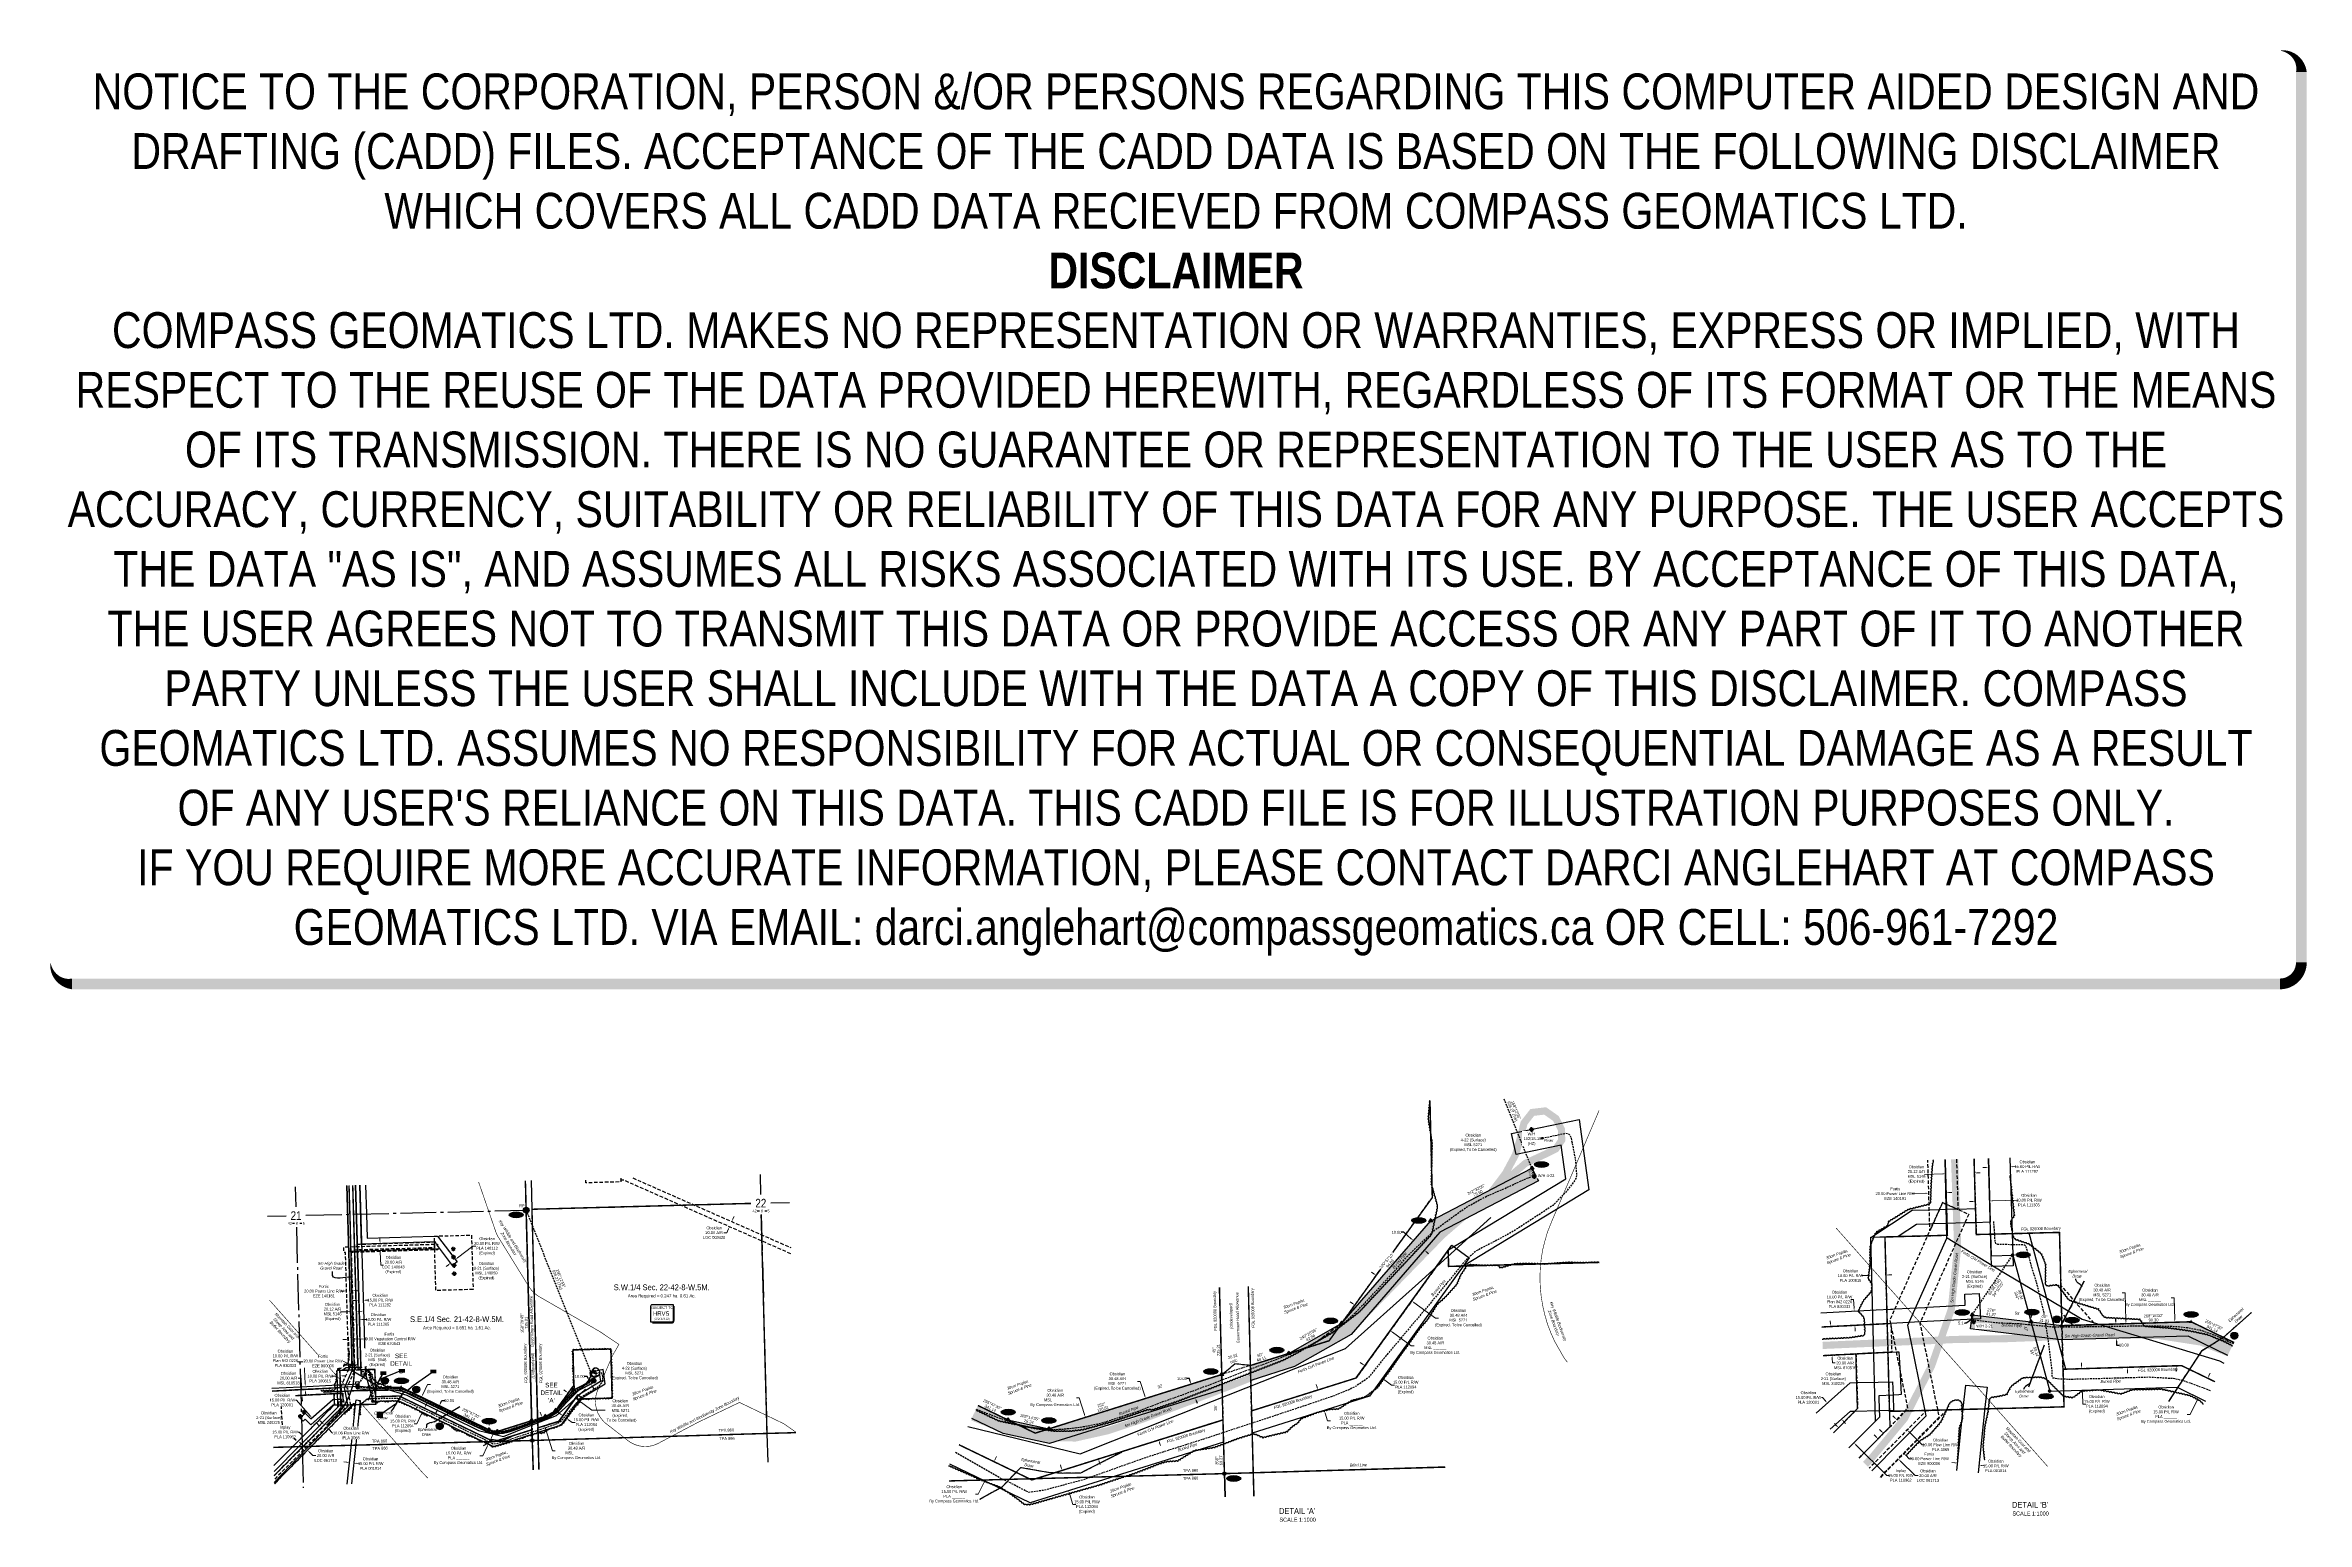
# Model space of a CAD drawing. Extents: x 628185 to 636081, y 5831999 to 5837154.
import ezdxf
from ezdxf.enums import TextEntityAlignment as Align

# ---------------------------------------------------------------- set-up
doc = ezdxf.new("R2010")
doc.units = 0
doc.header["$LTSCALE"] = 5
doc.header["$PDSIZE"] = 0.5
for name, pattern in [('0', [1, 1, 0]), ('CENTERLINEX3', [5, 2.5, -1, 0.5, -1]), ('DASHDOT2', [12.7, 6.35, -3.175, 0, -3.175]), ('foc-ACCESSROAD', [3.75, 2.5, -1.25]), ('foc-FLOWLINE', [3.75, 2.5, -1.25]), ('foc-QUARTERLINE', [33, 25, -3, 2, -3]), ('foc-TIELINE', [1.875, 1.25, -0.625]), ('foc-TOPO-ephemeral', [6.25, 3.125, -0.625, 0.625, -0.625, 0.625, -0.625]), ('foc-TRAV', [1.875, 1.25, -0.625]), ('UG_PIPE', [1.875, 1.25, -0.625])]:
    doc.linetypes.add(name, pattern=pattern)
doc.layers.get('Defpoints').update_dxf_attribs({"color": 9})
for name, color, linetype in [('10', 1, 'Continuous'), ('35', 37, 'Continuous'), ('9', 3, 'Continuous'), ('AS-PIPE-UG', 44, 'UG_PIPE'), ('AS-PIPE-UG-T', 44, 'Continuous'), ('AS-POWER', 104, 'foc-POWER'), ('AS-POWER-T', 104, 'Continuous'), ('AS-ROADS', 254, 'Continuous'), ('AS-SYMBOL', 7, 'Continuous'), ('AS-UNDERLAY-H', 141, 'Continuous'), ('AS-WILDLIFE', 131, 'DASHDOT2'), ('C-AR', 13, 'foc-ACCESSROAD'), ('C-FLOWLINE', 13, 'foc-FLOWLINE'), ('C-RW', 13, 'Continuous'), ('C-SYMBOL', 7, 'Continuous'), ('C-WS', 13, 'foc-ACCESSROAD'), ('C-WS-S', 8, 'Continuous'), ('CG-NOTES', 7, 'Continuous'), ('CTW', 7, 'Continuous'), ('DETAIL-T', 7, 'Continuous'), ('F-EZE', 190, 'foc-FLOWLINE'), ('F-RW', 190, 'Continuous'), ('L-AREAREQUIRED', 7, 'Continuous'), ('L-BD', 7, 'Continuous'), ('L-BD1', 253, 'Continuous'), ('L-MON', 1, 'Continuous'), ('L-QSEC', 8, 'foc-QUARTERLINE'), ('L-ROAD-T', 7, 'Continuous'), ('L-SEC', 7, 'Continuous'), ('L-SECLBL', 7, 'Continuous'), ('L-TIE', 7, 'foc-TIELINE'), ('P-CROSSINGS', 250, 'Continuous'), ('P-ELEVATION', 7, 'Continuous'), ('P-PROPOSED', 10, 'Continuous'), ('P-PROPOSED-H', 21, 'Continuous'), ('P-STATION', 7, 'Continuous'), ('P-TRAV', 4, 'foc-TRAV'), ('P-TXT', 4, 'Continuous'), ('T-BUSH', 110, '0'), ('T-BUSH-T', 110, 'Continuous'), ('T-DRAW', 143, 'foc-TOPO-ephemeral'), ('T-TIE', 201, 'foc-TIELINE'), ('T-WATER-T', 170, 'Continuous')]:
    doc.layers.add(name, color=color, linetype=linetype)
doc.layers.add('AS-FMA-T', color=7, linetype='Continuous', true_color=0x00b386)
doc.layers.add('AS-TRAPPER-T', color=7, linetype='Continuous', true_color=0xc26100)
doc.layers.add('AS-TRAPPER BOUNDARY', color=7, linetype='CENTERLINEX3', true_color=0xb85c00, transparency=0.6)
for name, color, linetype, lineweight in [('C-AR-T', 13, 'Continuous', 9), ('C-FLOWLINE-T', 13, 'Continuous', 9), ('C-RW-T', 13, 'Continuous', 9), ('C-WS-T', 13, 'Continuous', 9), ('F-EZE-T', 190, 'Continuous', 9), ('F-RW-T', 190, 'Continuous', 9), ('T-TEXT', 48, 'Continuous', 18), ('T-TIE-T', 201, 'Continuous', 18)]:
    doc.layers.add(name, color=color, linetype=linetype, lineweight=lineweight)
doc.layers.add('DISCLAIMER', color=7, linetype='Continuous', plot=False)
doc.styles.add('100L', font='ARIALN.TTF', dxfattribs={"height": 11})
doc.styles.add('175L', font='ARIALN.TTF', dxfattribs={"height": 20})
doc.styles.add('240', font='ARIALN.TTF', dxfattribs={"height": 30})
doc.styles.add('80', font='ARIALN.TTF', dxfattribs={"height": 10})
doc.styles.add('80CG', font='ARIALN.TTF', dxfattribs={"height": 10})
doc.styles.add('80L', font='ARIALN.TTF', dxfattribs={"height": 10})
doc.styles.add('80LS', font='ARIALNI.TTF', dxfattribs={"height": 10})
doc.styles.add('Crossing', font='ARIALN.TTF', dxfattribs={"height": 10})
doc.styles.add('foc-LtypeFont', font='ARIALN.TTF', dxfattribs={"height": 7.35})
doc.styles.add('HRV', font='ARIALN.TTF', dxfattribs={"height": 3})
doc.styles.add('SIMPLEX', font='ARIALN.TTF')
doc.linetypes.add('foc-POWER', pattern='A,6,-1,["P",foc-LtypeFont,S=0.2,R=0,X=-0.625,Y=-0.75],-1.24,4', length=12.24)
doc.linetypes.add('foc-TOPO-flowdirection-NOLINE', pattern='A,0,[">",foc-LtypeFont,S=0.3,R=0,X=0,Y=-0.945],-20,[">",foc-LtypeFont,S=0.3,R=0,X=0,Y=-0.945],0', length=20)
doc.dimstyles.new('Compass 5 000', dxfattribs={"dimscale": 5, "dimtxt": 9, "dimasz": 2, "dimexe": 0.2, "dimexo": 0.0625, "dimgap": 0.5, "dimtad": 0, "dimtih": 1, "dimtoh": 1, "dimzin": 0, "dimdsep": 46, "dimtxsty": '80CG', "dimcen": 0.1, "dimse1": 1, "dimse2": 1, "dimclrd": 256, "dimclrt": 256, "dimaunit": 1, "dimadec": 4, "dimazin": 0, "dimtfac": 0.06, "dimtofl": 0, "dimtmove": 0, "dimatfit": 1, "dimfxl": 0.2, "dimtolj": 1, "dimtzin": 0, "dimlwd": -1, "dimarcsym": 0})

# ---------------------------------------------------------------- blocks, each defined once
blk = doc.blocks.new('L-SECLBL')
at = {"layer": '9', "color": 7}
for p, q in [((-5.1, -27.8), (-12.3, -27.8)), ((20.7, -27.8), (13.5, -27.8))]:
    blk.add_line(p, q, dxfattribs=at)
at = {"layer": '10', "color": 2, "style": 'SIMPLEX'}
blk.add_attdef('SEC', text='', height=30, dxfattribs=at).set_placement((0, 0), align=Align.MIDDLE)
at = {"layer": '10', "color": 5, "style": '80L'}
blk.add_attdef('TWP', text='', height=9.5, dxfattribs=at).set_placement((-14.4, -27.4), align=Align.MIDDLE_RIGHT)
blk.add_attdef('RGE', text='', height=9.5, dxfattribs=at).set_placement((3.6, -27.4), align=Align.MIDDLE_CENTER)
blk.add_attdef('MER', text='', height=9.5, dxfattribs=at).set_placement((23.2, -27.4), align=Align.MIDDLE_LEFT)
blk = doc.blocks.new('GAS')
h = blk.add_hatch(color=255)
h.dxf.hatch_style = 1
edge = h.paths.add_edge_path()
edge.add_arc((0, 0), 0.9, 0, 360)
for p, q in [((-0.8, 0), (-1.6, 0)), ((-0.6, 0.6), (-1.1, 1.1)), ((0, 0.8), (0, 1.6)), ((0.6, 0.6), (1.1, 1.1)), ((1.6, 0), (0.8, 0)), ((-0.6, -0.6), (-1.1, -1.1)), ((0, -0.8), (0, -1.6)), ((1.1, -1.1), (0.6, -0.6))]:
    blk.add_line(p, q)
blk.add_circle((0, 0), 0.8)
blk = doc.blocks.new('RISER')
h = blk.add_hatch(color=255)
h.dxf.hatch_style = 1
edge = h.paths.add_edge_path()
edge.add_arc((0, 0), 0.7, 0, 360)
blk.add_hatch(color=13).paths.add_polyline_path([(0.6, -0.2), (-0.6, -0.2, 0.774597)])
at = {"color": 13}
blk.add_line((-0.6, -0.2), (0.6, -0.2), dxfattribs=at)
blk.add_circle((0, 0), 0.6, dxfattribs=at)
blk = doc.blocks.new('*D431')
at = {"layer": 'Defpoints', "color": 0, "transparency": 16777216}
for p in [(629236.4, 5832818.9), (629236.8, 5832804.8), (629256.4, 5832819.5)]:
    blk.add_point(p, dxfattribs=at)
at = {"layer": 'F-EZE-T', "transparency": 16777216}
for p, q in [((629226.8, 5832804.5), (629216.8, 5832804.2)), ((629266.8, 5832805.6), (629276.8, 5832805.9))]:
    blk.add_line(p, q, dxfattribs=at)
for points in [[(629226.7, 5832806.1), (629226.8, 5832802.8), (629236.8, 5832804.8)], [(629266.7, 5832807.3), (629266.8, 5832804), (629256.8, 5832805.3)]]:
    blk.add_solid(points, dxfattribs=at)
at = {"layer": 'F-EZE-T', "transparency": 16777216, "insert": (629157.2, 5832804.2), "char_height": 10, "attachment_point": 5, "style": '80CG'}
blk.add_mtext('\\A1;Fortis\\P20.00 Power Line R/W\\PEZE 140181', dxfattribs=at)
blk = doc.blocks.new('*D432')
at = {"layer": 'Defpoints', "color": 0, "transparency": 16777216}
for p in [(629243.8, 5832635.5), (629244.4, 5832614.2), (629254.4, 5832614.5)]:
    blk.add_point(p, dxfattribs=at)
at = {"layer": 'F-EZE-T', "transparency": 16777216}
for p, q in [((629233.8, 5832635.2), (629223.8, 5832634.9)), ((629263.8, 5832636.1), (629308.3, 5832637.4))]:
    blk.add_line(p, q, dxfattribs=at)
for points in [[(629233.8, 5832636.8), (629233.9, 5832633.5), (629243.8, 5832635.5)], [(629263.8, 5832637.7), (629263.9, 5832634.4), (629253.8, 5832635.8)]]:
    blk.add_solid(points, dxfattribs=at)
at = {"layer": 'F-EZE-T', "transparency": 16777216, "insert": (629386.2, 5832637.4), "char_height": 10, "attachment_point": 5, "style": '80CG'}
blk.add_mtext('\\A1;Fortis\\P10.00 Vegetation Control R/W\\PEZE 870543', dxfattribs=at)
blk = doc.blocks.new('*D433')
at = {"layer": 'C-AR-T', "transparency": 16777216}
for p, q in [((630585.7, 5833056.1), (630589.7, 5833065.2)), ((630564.5, 5833008.1), (630554.5, 5833008.1)), ((630569.6, 5833019.7), (630564.5, 5833008.1))]:
    blk.add_line(p, q, dxfattribs=at)
for points in [[(630584.1, 5833056.8), (630587.2, 5833055.4), (630581.6, 5833046.9)], [(630568.1, 5833020.4), (630571.1, 5833019), (630573.7, 5833028.8)]]:
    blk.add_solid(points, dxfattribs=at)
at = {"layer": 'Defpoints', "color": 0, "transparency": 16777216}
for p in [(630545.8, 5833041.1), (630553.7, 5833059.2), (630573.7, 5833028.8)]:
    blk.add_point(p, dxfattribs=at)
at = {"layer": 'C-AR-T', "transparency": 16777216, "insert": (630520.2, 5833008.1), "char_height": 10, "attachment_point": 5, "style": '80CG'}
blk.add_mtext('\\A1;Obsidian\\P20.00 A/R\\PLOC 003420', dxfattribs=at)
blk = doc.blocks.new('*D434')
at = {"layer": 'C-AR-T', "transparency": 16777216}
for p, q in [((629079.1, 5832269.7), (629072, 5832276.7)), ((629107.4, 5832241.7), (629119.3, 5832230)), ((629119.3, 5832230), (629129.3, 5832230))]:
    blk.add_line(p, q, dxfattribs=at)
for points in [[(629080.3, 5832270.9), (629077.9, 5832268.5), (629086.2, 5832262.7)], [(629108.6, 5832242.9), (629106.3, 5832240.5), (629100.3, 5832248.7)]]:
    blk.add_solid(points, dxfattribs=at)
at = {"layer": 'Defpoints', "color": 0, "transparency": 16777216}
for p in [(629100.3, 5832248.7), (629052.1, 5832228.1), (629066.2, 5832214.2)]:
    blk.add_point(p, dxfattribs=at)
at = {"layer": 'C-AR-T', "transparency": 16777216, "insert": (629163.6, 5832230), "char_height": 10, "attachment_point": 5, "style": '80CG'}
blk.add_mtext('\\A1;Obsidian\\P20.00 A/R\\PLOC 061713', dxfattribs=at)
blk = doc.blocks.new('*D435')
at = {"layer": 'C-AR-T', "transparency": 16777216}
for p, q in [((629241, 5832732.3), (629215.7, 5832731.5)), ((629281.1, 5832733.5), (629291.1, 5832733.8))]:
    blk.add_line(p, q, dxfattribs=at)
for points in [[(629240.9, 5832733.9), (629241, 5832730.6), (629251, 5832732.6)], [(629281, 5832735.1), (629281.1, 5832731.8), (629271.1, 5832733.2)]]:
    blk.add_solid(points, dxfattribs=at)
at = {"layer": 'Defpoints', "color": 0, "transparency": 16777216}
for p in [(629250.7, 5832742.5), (629251, 5832732.6), (629270.8, 5832743.1)]:
    blk.add_point(p, dxfattribs=at)
at = {"layer": 'C-AR-T', "transparency": 16777216, "insert": (629187.8, 5832731.5), "char_height": 10, "attachment_point": 5, "style": '80CG'}
blk.add_mtext('\\A1;Obsidian\\P20.12 A/R\\PMSL 5146\\P(Expired)', dxfattribs=at)
blk = doc.blocks.new('*D436')
at = {"layer": 'C-AR-T', "transparency": 16777216}
for p, q in [((629078.2, 5832500.2), (629068.2, 5832500.2)), ((629079.8, 5832470.3), (629078.2, 5832500.2)), ((629081.8, 5832430.4), (629082.3, 5832420.4))]:
    blk.add_line(p, q, dxfattribs=at)
for points in [[(629081.4, 5832470.4), (629078.1, 5832470.2), (629080.3, 5832460.3)], [(629083.5, 5832430.4), (629080.1, 5832430.3), (629081.3, 5832440.3)]]:
    blk.add_solid(points, dxfattribs=at)
at = {"layer": 'Defpoints', "color": 0, "transparency": 16777216}
for p in [(629080.3, 5832460.3), (629115, 5832462.1), (629116, 5832442.1)]:
    blk.add_point(p, dxfattribs=at)
at = {"layer": 'C-AR-T', "transparency": 16777216, "insert": (629033.9, 5832500.2), "char_height": 10, "attachment_point": 5, "style": '80CG'}
blk.add_mtext('\\A1;Obsidian\\P20.00 A/R\\PMSL 810518', dxfattribs=at)
blk = doc.blocks.new('*D437')
at = {"layer": 'C-FLOWLINE-T', "transparency": 16777216}
for p, q in [((629152, 5832343.9), (629144.9, 5832351)), ((629173.3, 5832322.8), (629187.6, 5832308.7)), ((629187.6, 5832308.7), (629197.6, 5832308.7))]:
    blk.add_line(p, q, dxfattribs=at)
for points in [[(629153.2, 5832345.1), (629150.9, 5832342.7), (629159.1, 5832336.9)], [(629174.5, 5832324), (629172.2, 5832321.6), (629166.2, 5832329.9)]]:
    blk.add_solid(points, dxfattribs=at)
at = {"layer": 'C-FLOWLINE-T', "transparency": 16777216, "insert": (629252.6, 5832308.7), "char_height": 10, "attachment_point": 5, "style": '80CG', "bg_fill": 3, "box_fill_scale": 1.1, "bg_fill_color": 256, "bg_fill_true_color": 13158600, "bg_fill_transparency": 0}
blk.add_mtext('\\A1;Obsidian\\P10.06 Flow Line R/W\\PPLA 3065', dxfattribs=at)
at = {"layer": 'Defpoints', "color": 0, "transparency": 16777216}
for p in [(629166.2, 5832329.9), (629191.7, 5832369.7), (629198.8, 5832362.7)]:
    blk.add_point(p, dxfattribs=at)
blk = doc.blocks.new('*D438')
at = {"layer": 'C-RW-T', "transparency": 16777216}
for p, q in [((629193.9, 5832507.6), (629183.9, 5832507.3)), ((629223.9, 5832508.4), (629233.9, 5832508.6))]:
    blk.add_line(p, q, dxfattribs=at)
for points in [[(629193.8, 5832509.3), (629193.9, 5832505.9), (629203.9, 5832507.9)], [(629223.8, 5832510), (629223.9, 5832506.7), (629213.9, 5832508.1)]]:
    blk.add_solid(points, dxfattribs=at)
at = {"layer": 'Defpoints', "color": 0, "transparency": 16777216}
for p in [(629203.9, 5832507.9), (629203.9, 5832506.6), (629213.9, 5832506.8)]:
    blk.add_point(p, dxfattribs=at)
at = {"layer": 'C-RW-T', "transparency": 16777216, "insert": (629144.8, 5832507.3), "char_height": 10, "attachment_point": 5, "style": '80CG'}
blk.add_mtext('\\A1;Obsidian\\P10.00 P/L R/W\\PPLA 100815', dxfattribs=at)
blk = doc.blocks.new('*D440')
at = {"layer": 'Defpoints', "color": 0, "transparency": 16777216}
blk.add_point((629099.9, 5832291.5), dxfattribs=at)
at = {"layer": 'F-RW-T', "transparency": 16777216}
for p, q in [((629071.2, 5832312.2), (629061.2, 5832312.2)), ((629078.3, 5832305.2), (629071.2, 5832312.2)), ((629103.1, 5832280.5), (629110.2, 5832273.5))]:
    blk.add_line(p, q, dxfattribs=at)
for points in [[(629079.5, 5832306.4), (629077.1, 5832304), (629085.4, 5832298.1)], [(629104.3, 5832281.7), (629102, 5832279.4), (629096, 5832287.6)]]:
    blk.add_solid(points, dxfattribs=at)
at = {"layer": 'F-RW-T', "transparency": 16777216, "insert": (629022.1, 5832312.2), "char_height": 10, "attachment_point": 5, "style": '80CG', "bg_fill": 3, "box_fill_scale": 1.1, "bg_fill_color": 256, "bg_fill_true_color": 13158600, "bg_fill_transparency": 0}
blk.add_mtext('\\A1;Inplay\\P15.00 P/L R/W\\PPLA 110962', dxfattribs=at)
at = {"layer": 'Defpoints', "color": 0, "transparency": 16777216}
for p in [(629085.4, 5832298.1), (629089.3, 5832302.1)]:
    blk.add_point(p, dxfattribs=at)
blk = doc.blocks.new('*D441')
at = {"layer": 'C-RW-T', "transparency": 16777216}
for p, q in [((629270, 5832771.5), (629260, 5832771.2)), ((629305, 5832772.5), (629315, 5832772.8))]:
    blk.add_line(p, q, dxfattribs=at)
for points in [[(629270, 5832773.1), (629270.1, 5832769.8), (629280, 5832771.8)], [(629304.9, 5832774.2), (629305, 5832770.8), (629295, 5832772.2)]]:
    blk.add_solid(points, dxfattribs=at)
at = {"layer": 'Defpoints', "color": 0, "transparency": 16777216}
for p in [(629280.1, 5832767.8), (629295, 5832772.2), (629295.1, 5832768.2)]:
    blk.add_point(p, dxfattribs=at)
at = {"layer": 'C-RW-T', "transparency": 16777216, "insert": (629354.1, 5832772.8), "char_height": 10, "attachment_point": 5, "style": '80CG'}
blk.add_mtext('\\A1;Obsidian\\P15.00 P/L R/W\\PPLA 111282', dxfattribs=at)
blk = doc.blocks.new('*D442')
at = {"layer": 'C-RW-T', "transparency": 16777216}
for p, q in [((629261.9, 5832703.8), (629251.9, 5832703.5)), ((629292, 5832704.7), (629309.1, 5832705.2))]:
    blk.add_line(p, q, dxfattribs=at)
for points in [[(629261.9, 5832705.4), (629262, 5832702.1), (629271.9, 5832704.1)], [(629291.9, 5832706.3), (629292, 5832703), (629282, 5832704.4)]]:
    blk.add_solid(points, dxfattribs=at)
at = {"layer": 'Defpoints', "color": 0, "transparency": 16777216}
for p in [(629272.3, 5832691.5), (629282, 5832704.4), (629282.4, 5832691.8)]:
    blk.add_point(p, dxfattribs=at)
at = {"layer": 'C-RW-T', "transparency": 16777216, "insert": (629348.2, 5832705.2), "char_height": 10, "attachment_point": 5, "style": '80CG'}
blk.add_mtext('\\A1;Obsidian\\P10.00 P/L R/W\\PPLA 111305', dxfattribs=at)
blk = doc.blocks.new('*D426')
at = {"layer": 'C-AR-T', "transparency": 16777216}
for p, q in [((629353.4, 5832980), (629353.1, 5832990)), ((629354.5, 5832940.1), (629355.9, 5832895.3)), ((629355.9, 5832895.3), (629365.9, 5832895.3))]:
    blk.add_line(p, q, dxfattribs=at)
for points in [[(629355, 5832980.1), (629351.7, 5832980), (629353.7, 5832970)], [(629356.2, 5832940.1), (629352.9, 5832940), (629354.3, 5832950.1)]]:
    blk.add_solid(points, dxfattribs=at)
at = {"layer": 'Defpoints', "color": 0, "transparency": 16777216}
for p in [(629361.6, 5832970.3), (629354.3, 5832950.1), (629362.2, 5832950.3)]:
    blk.add_point(p, dxfattribs=at)
at = {"layer": 'C-AR-T', "transparency": 16777216, "insert": (629400.2, 5832895.3), "char_height": 10, "attachment_point": 5, "style": '80CG'}
blk.add_mtext('\\A1;Obsidian\\P20.00 A/R\\PLOC 140043\\P(Expired)', dxfattribs=at)
blk = doc.blocks.new('*U422')
at = {"layer": '35', "color": 3}
blk.add_circle((0, 0), 10, dxfattribs=at)
at = {"layer": '35', "color": 3, "style": '80'}
blk.add_attdef('RP_001', (-24.9, 10.3), '', height=10, dxfattribs=at)
blk = doc.blocks.new('*D428')
at = {"layer": 'C-RW-T', "transparency": 16777216}
for p, q in [((629061.3, 5832423.7), (629051.3, 5832423.7)), ((629109.8, 5832369), (629061.3, 5832423.7)), ((629133, 5832342.8), (629139.6, 5832335.3))]:
    blk.add_line(p, q, dxfattribs=at)
for points in [[(629111, 5832370.1), (629108.5, 5832367.9), (629116.4, 5832361.5)], [(629134.2, 5832343.9), (629131.7, 5832341.7), (629126.3, 5832350.3)]]:
    blk.add_solid(points, dxfattribs=at)
at = {"layer": 'Defpoints', "color": 0, "transparency": 16777216}
for p in [(629116.4, 5832361.5), (629120, 5832364.7), (629129.9, 5832353.5)]:
    blk.add_point(p, dxfattribs=at)
at = {"layer": 'C-RW-T', "transparency": 16777216, "insert": (629012.2, 5832423.7), "char_height": 10, "attachment_point": 5, "style": '80CG', "bg_fill": 3, "box_fill_scale": 1.1, "bg_fill_color": 256, "bg_fill_true_color": 13158600, "bg_fill_transparency": 0}
blk.add_mtext('\\A1;Obsidian\\P15.00 P/L R/W\\PPLA 120001', dxfattribs=at)
blk = doc.blocks.new('*D429')
at = {"layer": 'Defpoints', "color": 0, "transparency": 16777216}
blk.add_point((629257.3, 5832511.3), dxfattribs=at)
at = {"layer": 'F-EZE-T', "transparency": 16777216}
for p, q in [((629224.2, 5832560), (629214.2, 5832560)), ((629242.6, 5832551.8), (629224.2, 5832560)), ((629279.1, 5832535.4), (629288.2, 5832531.4))]:
    blk.add_line(p, q, dxfattribs=at)
for points in [[(629243.3, 5832553.3), (629241.9, 5832550.3), (629251.7, 5832547.7)], [(629279.8, 5832537), (629278.4, 5832533.9), (629270, 5832539.5)]]:
    blk.add_solid(points, dxfattribs=at)
at = {"layer": 'F-EZE-T', "transparency": 16777216, "insert": (629154.6, 5832560), "char_height": 10, "attachment_point": 5, "style": '80CG', "bg_fill": 3, "box_fill_scale": 1.1, "bg_fill_color": 256, "bg_fill_true_color": 13158600, "bg_fill_transparency": 0}
blk.add_mtext('\\A1;Fortis\\P20.00 Power Line R/W\\PEZE 900006', dxfattribs=at)
at = {"layer": 'Defpoints', "color": 0, "transparency": 16777216}
for p in [(629239.1, 5832519.4), (629251.7, 5832547.7)]:
    blk.add_point(p, dxfattribs=at)
blk = doc.blocks.new('HRV')
blk.add_lwpolyline([(-35.1, 31.6), (37.2, 31.6), (37.2, -25.5, -0.414214), (32.2, -30.5), (-40.1, -30.5), (-40.1, 26.6, -0.414214)], format="xyb", close=True)
at = {"const_width": 5, "flags": 128}
blk.add_lwpolyline([(-35.1, -33), (32.2, -33, 0.414214), (39.7, -25.5), (39.7, 26.6)], format="xyb", dxfattribs=at)
at = {"style": '80L'}
blk.add_text('SUBJECT TO', height=9.5, dxfattribs=at).set_placement((-2, 13.1), align=Align.BOTTOM_CENTER)
blk.add_attdef('(N.W.1/4 00)', text='', height=7.12, dxfattribs=at).set_placement((-2, -24.4), align=Align.BOTTOM_CENTER)
at = {"layer": 'CTW', "color": 3, "style": 'HRV'}
blk.add_text('HRV', height=15, dxfattribs=at).set_placement((-10.9, -0.2), align=Align.MIDDLE_CENTER)
blk.add_attdef('0', text='', height=15, dxfattribs=at).set_placement((18.3, -0.2), align=Align.MIDDLE_CENTER)
blk = doc.blocks.new('*D423')
at = {"layer": 'C-AR-T', "transparency": 16777216}
for p, q in [((629502.6, 5832443.2), (629519.3, 5832477.7)), ((629519.3, 5832477.7), (629529.3, 5832477.7)), ((629480.6, 5832397.7), (629476.3, 5832388.7))]:
    blk.add_line(p, q, dxfattribs=at)
for points in [[(629479.1, 5832398.5), (629482.1, 5832397), (629485, 5832406.7)], [(629501.1, 5832443.9), (629504.1, 5832442.5), (629498.2, 5832434.2)]]:
    blk.add_solid(points, dxfattribs=at)
at = {"layer": 'Defpoints', "color": 0, "transparency": 16777216}
for p in [(629498.2, 5832434.2), (629580.8, 5832360.4), (629594.1, 5832387.8)]:
    blk.add_point(p, dxfattribs=at)
at = {"layer": 'C-AR-T', "transparency": 16777216, "insert": (629599.2, 5832477.7), "char_height": 10, "attachment_point": 5, "style": '80CG'}
blk.add_mtext('\\A1;Obsidian\\P30.48 A/R\\PMSL 5271\\P(Expired, To be Cancelled)', dxfattribs=at)
blk = doc.blocks.new('*D424')
at = {"layer": 'C-RW-T', "transparency": 16777216}
for p, q in [((629513, 5832404.3), (629517.3, 5832413.3)), ((629482.3, 5832340.8), (629472.3, 5832340.8)), ((629497.7, 5832372.8), (629482.3, 5832340.8))]:
    blk.add_line(p, q, dxfattribs=at)
for points in [[(629496.2, 5832373.5), (629499.2, 5832372.1), (629502.1, 5832381.8)], [(629511.5, 5832405), (629514.5, 5832403.6), (629508.6, 5832395.3)]]:
    blk.add_solid(points, dxfattribs=at)
at = {"layer": 'Defpoints', "color": 0, "transparency": 16777216}
for p in [(629474.6, 5832411.8), (629468, 5832398.3), (629502.1, 5832381.8)]:
    blk.add_point(p, dxfattribs=at)
at = {"layer": 'C-RW-T', "transparency": 16777216, "insert": (629433.2, 5832340.8), "char_height": 10, "attachment_point": 5, "style": '80CG'}
blk.add_mtext('\\A1;Obsidian\\P15.00 P/L R/W\\PPLA 112094\\P(Expired)', dxfattribs=at)
blk = doc.blocks.new('*D425')
at = {"layer": 'C-RW-T', "transparency": 16777216}
for p, q in [((629624.6, 5832920.5), (629677.6, 5832960.6)), ((629677.6, 5832960.6), (629687.6, 5832960.6)), ((629592.8, 5832896.4), (629584.8, 5832890.4))]:
    blk.add_line(p, q, dxfattribs=at)
for points in [[(629591.8, 5832897.8), (629593.8, 5832895.1), (629600.8, 5832902.5)], [(629623.6, 5832921.8), (629625.6, 5832919.2), (629616.7, 5832914.5)]]:
    blk.add_solid(points, dxfattribs=at)
at = {"layer": 'Defpoints', "color": 0, "transparency": 16777216}
for p in [(629574.4, 5832937.3), (629590.3, 5832949.3), (629616.7, 5832914.5)]:
    blk.add_point(p, dxfattribs=at)
at = {"layer": 'C-RW-T', "transparency": 16777216, "insert": (629727.1, 5832960.6), "char_height": 10, "attachment_point": 5, "style": '80CG'}
blk.add_mtext('\\A1;Obsidian\\P20.00 P/L R/W\\PPLA 140112\\P(Expired)', dxfattribs=at)
blk = doc.blocks.new('*D447')
at = {"layer": 'C-RW-T', "transparency": 16777216}
for p, q in [((634960.3, 5833235.6), (634950.3, 5833235.3)), ((635055.2, 5833238.4), (635066.1, 5833238.7))]:
    blk.add_line(p, q, dxfattribs=at)
for points in [[(634960.3, 5833237.3), (634960.4, 5833234), (634970.3, 5833235.9)], [(635055.2, 5833240.1), (635055.3, 5833236.7), (635045.2, 5833238.1)]]:
    blk.add_solid(points, dxfattribs=at)
at = {"layer": 'Defpoints', "color": 0, "transparency": 16777216}
for p in [(634970.7, 5833224), (635045.2, 5833238.1), (635045.6, 5833226.2)]:
    blk.add_point(p, dxfattribs=at)
at = {"layer": 'C-RW-T', "transparency": 16777216, "insert": (635105.2, 5833238.7), "char_height": 10, "attachment_point": 5, "style": '80CG'}
blk.add_mtext('\\A1;Obsidian\\P15.00 P/L R/W\\PPLA 111282', dxfattribs=at)
blk = doc.blocks.new('*D448')
at = {"layer": 'C-RW-T', "transparency": 16777216}
for p, q in [((634913.5, 5833117.1), (634903.5, 5833116.8)), ((634983.7, 5833119.2), (635071.9, 5833121.7))]:
    blk.add_line(p, q, dxfattribs=at)
for points in [[(634913.4, 5833118.8), (634913.5, 5833115.4), (634923.5, 5833117.4)], [(634983.7, 5833120.8), (634983.8, 5833117.5), (634973.7, 5833118.9)]]:
    blk.add_solid(points, dxfattribs=at)
at = {"layer": 'Defpoints', "color": 0, "transparency": 16777216}
for p in [(634923.5, 5833118.2), (634973.7, 5833119.7), (634973.7, 5833118.9)]:
    blk.add_point(p, dxfattribs=at)
at = {"layer": 'C-RW-T', "transparency": 16777216, "insert": (635111, 5833121.7), "char_height": 10, "attachment_point": 5, "style": '80CG'}
blk.add_mtext('\\A1;Obsidian\\P10.00 P/L R/W\\PPLA 111305', dxfattribs=at)
blk = doc.blocks.new('*D449')
at = {"layer": 'C-AR-T', "transparency": 16777216}
for p, q in [((634810, 5833213.5), (634746.1, 5833211.6)), ((634930.6, 5833217), (634940.6, 5833217.3))]:
    blk.add_line(p, q, dxfattribs=at)
for points in [[(634810, 5833215.1), (634810.1, 5833211.8), (634820, 5833213.8)], [(634930.5, 5833218.7), (634930.6, 5833215.3), (634920.6, 5833216.7)]]:
    blk.add_solid(points, dxfattribs=at)
at = {"layer": 'Defpoints', "color": 0, "transparency": 16777216}
for p in [(634820, 5833215), (634820, 5833213.8), (634920.5, 5833217.9)]:
    blk.add_point(p, dxfattribs=at)
at = {"layer": 'C-AR-T', "transparency": 16777216, "insert": (634718.2, 5833211.6), "char_height": 10, "attachment_point": 5, "style": '80CG'}
blk.add_mtext('\\A1;Obsidian\\P20.12 A/R\\PMSL 5146\\P(Expired)', dxfattribs=at)
blk = doc.blocks.new('*D450')
at = {"layer": 'Defpoints', "color": 0, "transparency": 16777216}
for p in [(634761.2, 5833146.1), (634761.3, 5833143.3), (634822.1, 5833145)]:
    blk.add_point(p, dxfattribs=at)
at = {"layer": 'F-EZE-T', "transparency": 16777216}
for p, q in [((634751.2, 5833145.8), (634703.6, 5833144.4)), ((634832, 5833148.1), (634842, 5833148.4))]:
    blk.add_line(p, q, dxfattribs=at)
for points in [[(634751.2, 5833147.4), (634751.3, 5833144.1), (634761.2, 5833146.1)], [(634831.9, 5833149.8), (634832, 5833146.5), (634822, 5833147.8)]]:
    blk.add_solid(points, dxfattribs=at)
at = {"layer": 'F-EZE-T', "transparency": 16777216, "insert": (634644, 5833144.4), "char_height": 10, "attachment_point": 5, "style": '80CG'}
blk.add_mtext('\\A1;Fortis\\P20.00 Power Line R/W\\PEZE 140181', dxfattribs=at)
blk = doc.blocks.new('*D451')
at = {"layer": 'C-AR-T', "transparency": 16777216}
for p, q in [((635446.5, 5832798.2), (635436.5, 5832798.2)), ((635449.4, 5832700.4), (635446.5, 5832798.2)), ((635454.6, 5832528.1), (635454.9, 5832518.1))]:
    blk.add_line(p, q, dxfattribs=at)
for points in [[(635451.1, 5832700.4), (635447.7, 5832700.3), (635449.7, 5832690.4)], [(635456.2, 5832528.1), (635452.9, 5832528), (635454.3, 5832538.1)]]:
    blk.add_solid(points, dxfattribs=at)
at = {"layer": 'Defpoints', "color": 0, "transparency": 16777216}
for p in [(635427, 5832689.7), (635449.7, 5832690.4), (635431.6, 5832537.4)]:
    blk.add_point(p, dxfattribs=at)
at = {"layer": 'C-AR-T', "transparency": 16777216, "insert": (635366.5, 5832798.2), "char_height": 10, "attachment_point": 5, "style": '80CG'}
blk.add_mtext('\\A1;Obsidian\\P30.48 A/R\\PMSL 5271\\P(Expired, To be Cancelled)', dxfattribs=at)
blk = doc.blocks.new('*D452')
at = {"layer": 'C-RW-T', "transparency": 16777216}
for p, q in [((634551.8, 5832858.7), (634526.7, 5832858.1)), ((634621.8, 5832860.5), (634631.8, 5832860.8))]:
    blk.add_line(p, q, dxfattribs=at)
for points in [[(634551.8, 5832860.4), (634551.8, 5832857), (634561.8, 5832859)], [(634621.7, 5832862.2), (634621.8, 5832858.9), (634611.8, 5832860.3)]]:
    blk.add_solid(points, dxfattribs=at)
at = {"layer": 'Defpoints', "color": 0, "transparency": 16777216}
for p in [(634561.2, 5832882.6), (634611.1, 5832883.9), (634561.8, 5832859)]:
    blk.add_point(p, dxfattribs=at)
at = {"layer": 'C-RW-T', "transparency": 16777216, "insert": (634487.6, 5832858.1), "char_height": 10, "attachment_point": 5, "style": '80CG'}
blk.add_mtext('\\A1;Obsidian\\P10.00 P/L R/W\\PPLA 100815', dxfattribs=at)
blk = doc.blocks.new('*D453')
at = {"layer": 'C-RW-T', "transparency": 16777216}
for p, q in [((634498.6, 5832775.3), (634488.6, 5832775.3)), ((634500.2, 5832744.7), (634498.6, 5832775.3)), ((634503.8, 5832674.8), (634504.3, 5832664.8))]:
    blk.add_line(p, q, dxfattribs=at)
for points in [[(634501.9, 5832744.8), (634498.5, 5832744.6), (634500.7, 5832734.7)], [(634505.4, 5832674.9), (634502.1, 5832674.7), (634503.3, 5832684.8)]]:
    blk.add_solid(points, dxfattribs=at)
at = {"layer": 'Defpoints', "color": 0, "transparency": 16777216}
for p in [(634481, 5832733.7), (634500.7, 5832734.7), (634483.6, 5832683.8)]:
    blk.add_point(p, dxfattribs=at)
at = {"layer": 'C-RW-T', "transparency": 16777216, "insert": (634449.5, 5832775.3), "char_height": 10, "attachment_point": 5, "style": '80CG'}
blk.add_mtext('\\A1;\\A1;Obsidian\\P10.00 P/L R/W\\PPlan 842 0226\\PPLA 830333', dxfattribs=at)
blk = doc.blocks.new('*D454')
at = {"layer": 'C-AR-T', "transparency": 16777216}
for p, q in [((634417.7, 5832690.4), (634417.2, 5832700.4)), ((634423.9, 5832570.6), (634424.7, 5832553.3)), ((634424.7, 5832553.3), (634434.7, 5832553.3))]:
    blk.add_line(p, q, dxfattribs=at)
for points in [[(634419.4, 5832690.5), (634416.1, 5832690.3), (634418.2, 5832680.4)], [(634425.5, 5832570.7), (634422.2, 5832570.5), (634423.4, 5832580.6)]]:
    blk.add_solid(points, dxfattribs=at)
at = {"layer": 'Defpoints', "color": 0, "transparency": 16777216}
for p in [(634461.8, 5832682.6), (634423.4, 5832580.6), (634467, 5832582.8)]:
    blk.add_point(p, dxfattribs=at)
at = {"layer": 'C-AR-T', "transparency": 16777216, "insert": (634469, 5832553.3), "char_height": 10, "attachment_point": 5, "style": '80CG'}
blk.add_mtext('\\A1;Obsidian\\P20.00 A/R\\PMSL 810518', dxfattribs=at)
blk = doc.blocks.new('*D455')
at = {"layer": 'C-RW-T', "transparency": 16777216}
for p, q in [((634389.8, 5832432.7), (634379.8, 5832432.7)), ((634400.3, 5832420.8), (634389.8, 5832432.7)), ((634463.3, 5832349.8), (634469.9, 5832342.3))]:
    blk.add_line(p, q, dxfattribs=at)
for points in [[(634401.6, 5832421.9), (634399.1, 5832419.7), (634406.9, 5832413.4)], [(634464.6, 5832350.9), (634462.1, 5832348.7), (634456.7, 5832357.3)]]:
    blk.add_solid(points, dxfattribs=at)
at = {"layer": 'Defpoints', "color": 0, "transparency": 16777216}
for p in [(634456.7, 5832357.3), (634464.9, 5832364.6)]:
    blk.add_point(p, dxfattribs=at)
at = {"layer": 'C-RW-T', "transparency": 16777216, "insert": (634340.7, 5832432.7), "char_height": 10, "attachment_point": 5, "style": '80CG', "bg_fill": 3, "box_fill_scale": 1.1, "bg_fill_color": 256, "bg_fill_true_color": 13158600, "bg_fill_transparency": 0}
blk.add_mtext('\\A1;Obsidian\\P15.00 P/L R/W\\PPLA 120001', dxfattribs=at)
at = {"layer": 'Defpoints', "color": 0, "transparency": 16777216}
blk.add_point((634415.2, 5832420.7), dxfattribs=at)
blk = doc.blocks.new('*D456')
at = {"layer": 'Defpoints', "color": 0, "transparency": 16777216}
for p in [(634446.5, 5832327.3), (634499.8, 5832274.4), (634499.8, 5832274.4)]:
    blk.add_point(p, dxfattribs=at)
at = {"layer": 'F-RW-T', "transparency": 16777216}
for p, q in [((634439.4, 5832334.3), (634432.3, 5832341.4)), ((634506.9, 5832267.4), (634614.6, 5832160.6)), ((634614.6, 5832160.6), (634624.6, 5832160.6))]:
    blk.add_line(p, q, dxfattribs=at)
for points in [[(634440.6, 5832335.5), (634438.2, 5832333.1), (634446.5, 5832327.3)], [(634508.1, 5832268.6), (634505.7, 5832266.2), (634499.8, 5832274.4)]]:
    blk.add_solid(points, dxfattribs=at)
at = {"layer": 'F-RW-T', "transparency": 16777216, "insert": (634663.6, 5832160.6), "char_height": 10, "attachment_point": 5, "style": '80CG'}
blk.add_mtext('\\A1;Inplay\\P15.00 P/L R/W\\PPLA 110962', dxfattribs=at)
blk = doc.blocks.new('*D457')
at = {"layer": 'Defpoints', "color": 0, "transparency": 16777216}
for p in [(634612.2, 5832316.4), (634673.4, 5832238.3), (634682.2, 5832247.3)]:
    blk.add_point(p, dxfattribs=at)
at = {"layer": 'F-EZE-T', "transparency": 16777216}
for p, q in [((634596.2, 5832314.4), (634589.1, 5832321.5)), ((634680.5, 5832231.3), (634693, 5832218.9)), ((634693, 5832218.9), (634703, 5832218.9))]:
    blk.add_line(p, q, dxfattribs=at)
for points in [[(634597.3, 5832315.6), (634595, 5832313.3), (634603.3, 5832307.4)], [(634681.6, 5832232.5), (634679.3, 5832230.1), (634673.4, 5832238.3)]]:
    blk.add_solid(points, dxfattribs=at)
at = {"layer": 'F-EZE-T', "transparency": 16777216, "insert": (634762.6, 5832218.9), "char_height": 10, "attachment_point": 5, "style": '80CG'}
blk.add_mtext('\\A1;Fortis\\P20.00 Power Line R/W\\PEZE 900006', dxfattribs=at)
blk = doc.blocks.new('*D458')
at = {"layer": 'C-FLOWLINE-T', "transparency": 16777216}
for p, q in [((634642.8, 5832361.9), (634635.7, 5832368.9)), ((634692.7, 5832312.3), (634737.7, 5832267.7)), ((634737.7, 5832267.7), (634747.7, 5832267.7))]:
    blk.add_line(p, q, dxfattribs=at)
for points in [[(634643.9, 5832363.1), (634641.6, 5832360.7), (634649.9, 5832354.8)], [(634693.9, 5832313.5), (634691.6, 5832311.1), (634685.6, 5832319.4)]]:
    blk.add_solid(points, dxfattribs=at)
at = {"layer": 'Defpoints', "color": 0, "transparency": 16777216}
for p in [(634644.3, 5832349.2), (634680.1, 5832313.8), (634685.6, 5832319.4)]:
    blk.add_point(p, dxfattribs=at)
at = {"layer": 'C-FLOWLINE-T', "transparency": 16777216, "insert": (634802.7, 5832267.7), "char_height": 10, "attachment_point": 5, "style": '80CG'}
blk.add_mtext('\\A1;Obsidian\\P10.06 Flow Line R/W\\PPLA 3065', dxfattribs=at)
blk = doc.blocks.new('*D459')
at = {"layer": 'C-AR-T', "transparency": 16777216}
for p, q in [((634577.1, 5832295.2), (634570, 5832302.2)), ((634662.5, 5832210.7), (634713.8, 5832159.9)), ((634713.8, 5832159.9), (634723.8, 5832159.9))]:
    blk.add_line(p, q, dxfattribs=at)
for points in [[(634578.3, 5832296.4), (634575.9, 5832294), (634584.2, 5832288.1)], [(634663.7, 5832211.9), (634661.3, 5832209.5), (634655.4, 5832217.7)]]:
    blk.add_solid(points, dxfattribs=at)
at = {"layer": 'Defpoints', "color": 0, "transparency": 16777216}
for p in [(634564.9, 5832268.6), (634636, 5832198.2), (634655.4, 5832217.7)]:
    blk.add_point(p, dxfattribs=at)
at = {"layer": 'C-AR-T', "transparency": 16777216, "insert": (634758.1, 5832159.9), "char_height": 10, "attachment_point": 5, "style": '80CG'}
blk.add_mtext('\\A1;Obsidian\\P20.00 A/R\\PLOC 061713', dxfattribs=at)
blk = doc.blocks.new('*D460')
at = {"layer": 'C-RW-T', "transparency": 16777216}
for p, q in [((634851.6, 5832204.9), (634841.7, 5832205.9)), ((634946.2, 5832194.9), (634956.1, 5832193.9))]:
    blk.add_line(p, q, dxfattribs=at)
for points in [[(634851.8, 5832206.5), (634851.5, 5832203.2), (634861.6, 5832203.8)], [(634946.3, 5832196.6), (634946, 5832193.3), (634936.2, 5832196)]]:
    blk.add_solid(points, dxfattribs=at)
at = {"layer": 'Defpoints', "color": 0, "transparency": 16777216}
for p in [(634861.7, 5832205), (634936.2, 5832196), (634936.3, 5832197.1)]:
    blk.add_point(p, dxfattribs=at)
at = {"layer": 'C-RW-T', "transparency": 16777216, "insert": (634995.2, 5832193.9), "char_height": 10, "attachment_point": 5, "style": '80CG'}
blk.add_mtext('\\A1;Obsidian\\P15.00 P/L R/W\\PPLA 001814', dxfattribs=at)
blk = doc.blocks.new('*D461')
at = {"layer": 'C-AR-T', "transparency": 16777216}
for p, q in [((632823.9, 5832864.9), (632815.8, 5832870.7)), ((632963.7, 5832764.1), (633039, 5832709.9)), ((633039, 5832709.9), (633049, 5832709.9))]:
    blk.add_line(p, q, dxfattribs=at)
for points in [[(632824.8, 5832866.2), (632822.9, 5832863.5), (632832, 5832859)], [(632964.7, 5832765.5), (632962.7, 5832762.8), (632955.6, 5832770)]]:
    blk.add_solid(points, dxfattribs=at)
at = {"layer": 'Defpoints', "color": 0, "transparency": 16777216}
for p in [(632797.2, 5832810.7), (632832, 5832859), (632920.8, 5832721.7)]:
    blk.add_point(p, dxfattribs=at)
at = {"layer": 'C-AR-T', "transparency": 16777216, "insert": (633118.9, 5832709.9), "char_height": 10, "attachment_point": 5, "style": '80CG'}
blk.add_mtext('\\A1;Obsidian\\P30.48 A/R\\PMSL 5271\\P(Expired, To be Cancelled)', dxfattribs=at)
blk = doc.blocks.new('*D462')
at = {"layer": 'C-RW-T', "transparency": 16777216}
for p, q in [((632784.3, 5832549.2), (632776.2, 5832555.1)), ((632861.4, 5832493.7), (632885.6, 5832476.3)), ((632885.6, 5832476.3), (632895.6, 5832476.3))]:
    blk.add_line(p, q, dxfattribs=at)
for points in [[(632785.3, 5832550.6), (632783.3, 5832547.9), (632792.4, 5832543.4)], [(632862.3, 5832495.1), (632860.4, 5832492.4), (632853.3, 5832499.6)]]:
    blk.add_solid(points, dxfattribs=at)
at = {"layer": 'Defpoints', "color": 0, "transparency": 16777216}
for p in [(632808, 5832565), (632853.3, 5832499.6), (632868.8, 5832521.2)]:
    blk.add_point(p, dxfattribs=at)
at = {"layer": 'C-RW-T', "transparency": 16777216, "insert": (632934.7, 5832476.3), "char_height": 10, "attachment_point": 5, "style": '80CG'}
blk.add_mtext('\\A1;Obsidian\\P15.00 P/L R/W\\PPLA 112094\\P(Expired)', dxfattribs=at)
blk = doc.blocks.new('*D463')
at = {"layer": 'C-RW-T', "transparency": 16777216}
for p, q in [((635295, 5832543.3), (635294.7, 5832553.3)), ((635297.8, 5832448.4), (635299, 5832409.3)), ((635299, 5832409.3), (635309, 5832409.3))]:
    blk.add_line(p, q, dxfattribs=at)
for points in [[(635296.7, 5832543.4), (635293.3, 5832543.3), (635295.3, 5832533.3)], [(635299.5, 5832448.4), (635296.2, 5832448.3), (635297.5, 5832458.4)]]:
    blk.add_solid(points, dxfattribs=at)
at = {"layer": 'Defpoints', "color": 0, "transparency": 16777216}
for p in [(635497.1, 5832539.4), (635297.5, 5832458.4), (635499.3, 5832464.4)]:
    blk.add_point(p, dxfattribs=at)
at = {"layer": 'C-RW-T', "transparency": 16777216, "insert": (635348.1, 5832409.3), "char_height": 10, "attachment_point": 5, "style": '80CG'}
blk.add_mtext('\\A1;Obsidian\\P15.00 P/L R/W\\PPLA 112094\\P(Expired)', dxfattribs=at)
blk = doc.blocks.new('fdia')
at = {"color": 255, "const_width": 1}
blk.add_lwpolyline([(-0.5, 0, 1), (0.5, 0, 1)], format="xyb", close=True, dxfattribs=at)
blk = doc.blocks.new('Fdiaa')
blk.add_blockref('fdia', (0, 0))
blk = doc.blocks.new('fdib')
at = {"color": 1, "const_width": 1.6}
blk.add_lwpolyline([(-0.4, 0, 1), (0.4, 0, 1)], format="xyb", close=True, dxfattribs=at)
at = {"color": 1}
blk.add_circle((0, 0), 0.8, dxfattribs=at)
blk = doc.blocks.new('Fdibb')
blk.add_blockref('fdib', (0, 0))
blk = doc.blocks.new('fdicc')
for name in ['Fdibb', 'Fdiaa']:
    blk.add_blockref(name, (0, 0))
blk = doc.blocks.new('FDI')
blk.add_blockref('fdicc', (0, 0))
blk = doc.blocks.new('*U465')
at = {"layer": 'P-ELEVATION'}
h = blk.add_hatch(color=111, dxfattribs=at)
h.dxf.hatch_style = 1
edge = h.paths.add_edge_path()
edge.add_ellipse((0, 0), major_axis=(-24.4, 0), ratio=0.410256, start_angle=0, end_angle=360)
at = {"layer": 'P-ELEVATION', "color": 7, "flags": 128}
blk.add_lwpolyline([(0, 0, 12.5, 0, 0), (13, 0.8, 0, 0, 0)], format="xyseb", dxfattribs=at)
at = {"layer": 'P-ELEVATION', "color": 7}
blk.add_ellipse((0, 0), major_axis=(-24.4, 0), ratio=0.410256, dxfattribs=at)
at = {"layer": 'P-ELEVATION', "style": '80'}
blk.add_attdef('ELEVATION', text='', height=10, dxfattribs=at).set_placement((0, 0), align=Align.MIDDLE_CENTER)
blk = doc.blocks.new('*U498')
at = {"layer": 'P-ELEVATION'}
h = blk.add_hatch(color=111, dxfattribs=at)
h.dxf.hatch_style = 1
edge = h.paths.add_edge_path()
edge.add_ellipse((0, 0), major_axis=(-24.4, 0), ratio=0.410256, start_angle=0, end_angle=360)
at = {"layer": 'P-ELEVATION', "color": 7, "flags": 128}
blk.add_lwpolyline([(0, 0, 12.5, 0, 0), (-0.3, -16.5, 0, 0, 0)], format="xyseb", dxfattribs=at)
at = {"layer": 'P-ELEVATION', "color": 7}
blk.add_ellipse((0, 0), major_axis=(-24.4, 0), ratio=0.410256, dxfattribs=at)
at = {"layer": 'P-ELEVATION', "style": '80'}
blk.add_attdef('ELEVATION', text='', height=10, dxfattribs=at).set_placement((0, 0), align=Align.MIDDLE_CENTER)
blk = doc.blocks.new('*U474')
at = {"layer": 'P-ELEVATION'}
h = blk.add_hatch(color=111, dxfattribs=at)
h.dxf.hatch_style = 1
edge = h.paths.add_edge_path()
edge.add_ellipse((0, 0), major_axis=(-24.4, 0), ratio=0.410256, start_angle=0, end_angle=360)
at = {"layer": 'P-ELEVATION', "color": 7, "flags": 128}
blk.add_lwpolyline([(0, 0, 12.5, 0, 0), (-3.5, -23.8, 0, 0, 0)], format="xyseb", dxfattribs=at)
at = {"layer": 'P-ELEVATION', "color": 7}
blk.add_ellipse((0, 0), major_axis=(-24.4, 0), ratio=0.410256, dxfattribs=at)
at = {"layer": 'P-ELEVATION', "style": '80'}
blk.add_attdef('ELEVATION', text='', height=10, dxfattribs=at).set_placement((0, 0), align=Align.MIDDLE_CENTER)
blk = doc.blocks.new('*U475')
at = {"layer": 'P-ELEVATION'}
h = blk.add_hatch(color=111, dxfattribs=at)
h.dxf.hatch_style = 1
edge = h.paths.add_edge_path()
edge.add_ellipse((0, 0), major_axis=(-24.4, 0), ratio=0.410256, start_angle=0, end_angle=360)
at = {"layer": 'P-ELEVATION', "color": 7, "flags": 128}
blk.add_lwpolyline([(0, 0, 12.5, 0, 0), (14, -0.7, 0, 0, 0)], format="xyseb", dxfattribs=at)
at = {"layer": 'P-ELEVATION', "color": 7}
blk.add_ellipse((0, 0), major_axis=(-24.4, 0), ratio=0.410256, dxfattribs=at)
at = {"layer": 'P-ELEVATION', "style": '80'}
blk.add_attdef('ELEVATION', text='', height=10, dxfattribs=at).set_placement((0, 0), align=Align.MIDDLE_CENTER)
blk = doc.blocks.new('*D481')
at = {"layer": 'C-RW-T', "transparency": 16777216}
for p, q in [((629236.8, 5832206.6), (629226.9, 5832207.7)), ((629271.6, 5832203), (629281.7, 5832201.9))]:
    blk.add_line(p, q, dxfattribs=at)
for points in [[(629237, 5832208.3), (629236.6, 5832205), (629246.8, 5832205.6)], [(629271.8, 5832204.6), (629271.5, 5832201.3), (629261.7, 5832204)]]:
    blk.add_solid(points, dxfattribs=at)
at = {"layer": 'Defpoints', "color": 0, "transparency": 16777216}
for p in [(629248.4, 5832221.1), (629261.7, 5832204), (629263.3, 5832219.5)]:
    blk.add_point(p, dxfattribs=at)
at = {"layer": 'C-RW-T', "transparency": 16777216, "insert": (629320.8, 5832201.9), "char_height": 10, "attachment_point": 5, "style": '80CG'}
blk.add_mtext('\\A1;Obsidian\\P15.00 P/L R/W\\PPLA 001814', dxfattribs=at)
blk = doc.blocks.new('WITFA')
blk.add_hatch(color=255).paths.add_polyline_path([(1.4, 0, 1), (-1.4, 0, 1)])
blk = doc.blocks.new('WITFAA')
blk.add_blockref('WITFA', (0, 0))
blk = doc.blocks.new('WITFB')
at = {"color": 1, "const_width": 1.44}
blk.add_lwpolyline([(-0.36, 0, 1), (0.36, 0, 1)], format="xyb", close=True, dxfattribs=at)
at = {"color": 1}
blk.add_circle((0, 0), 1.2, dxfattribs=at)
blk = doc.blocks.new('WITFBB')
blk.add_blockref('WITFB', (0, 0))
blk = doc.blocks.new('WITFCC')
for name in ['WITFAA', 'WITFBB']:
    blk.add_blockref(name, (0, 0))
blk = doc.blocks.new('WITF')
blk.add_blockref('WITFCC', (0, 0))
blk = doc.blocks.new('*D489')
at = {"layer": 'C-RW-T', "transparency": 16777216}
for p, q in [((635739.5, 5832509), (635743.8, 5832518)), ((635698.1, 5832423.5), (635673.7, 5832372.9)), ((635673.7, 5832372.9), (635663.7, 5832372.9))]:
    blk.add_line(p, q, dxfattribs=at)
for points in [[(635738, 5832509.7), (635741, 5832508.2), (635735.1, 5832500)], [(635696.6, 5832424.2), (635699.6, 5832422.7), (635702.5, 5832432.5)]]:
    blk.add_solid(points, dxfattribs=at)
at = {"layer": 'Defpoints', "color": 0, "transparency": 16777216}
for p in [(635714.8, 5832509.8), (635682.1, 5832442.3), (635702.5, 5832432.5)]:
    blk.add_point(p, dxfattribs=at)
at = {"layer": 'C-RW-T', "transparency": 16777216, "insert": (635589.5, 5832372.9), "char_height": 10, "attachment_point": 5, "style": '80CG'}
blk.add_mtext('\\A1;Obsidian\\P15.00 P/L R/W\\PPLA ______\\PBy Compass Geomatics Ltd.', dxfattribs=at)
blk = doc.blocks.new('*D490')
at = {"layer": 'C-RW-T', "transparency": 16777216}
for p, q in [((632625.1, 5832468.4), (632622.1, 5832477.9)), ((632653.6, 5832377.8), (632662.1, 5832350.8)), ((632662.1, 5832350.8), (632672.1, 5832350.8))]:
    blk.add_line(p, q, dxfattribs=at)
for points in [[(632626.7, 5832468.9), (632623.5, 5832467.9), (632628.1, 5832458.8)], [(632655.2, 5832378.3), (632652, 5832377.3), (632650.6, 5832387.3)]]:
    blk.add_solid(points, dxfattribs=at)
at = {"layer": 'Defpoints', "color": 0, "transparency": 16777216}
for p in [(632683.3, 5832476.2), (632650.6, 5832387.3), (632705.8, 5832404.7)]:
    blk.add_point(p, dxfattribs=at)
at = {"layer": 'C-RW-T', "transparency": 16777216, "insert": (632746.3, 5832350.8), "char_height": 10, "attachment_point": 5, "style": '80CG'}
blk.add_mtext('\\A1;Obsidian\\P15.00 P/L R/W\\PPLA ______\\PBy Compass Geomatics Ltd.', dxfattribs=at)
blk = doc.blocks.new('*D491')
at = {"layer": 'C-RW-T', "transparency": 16777216}
for p, q in [((632749.1, 5832761), (632741, 5832766.9)), ((632889, 5832660.3), (632953.9, 5832613.6)), ((632953.9, 5832613.6), (632963.9, 5832613.6))]:
    blk.add_line(p, q, dxfattribs=at)
for points in [[(632750.1, 5832762.4), (632748.1, 5832759.7), (632757.2, 5832755.2)], [(632889.9, 5832661.7), (632888, 5832659), (632880.8, 5832666.2)]]:
    blk.add_solid(points, dxfattribs=at)
at = {"layer": 'Defpoints', "color": 0, "transparency": 16777216}
for p in [(632787.4, 5832797.1), (632880.8, 5832666.2), (632911, 5832708)]:
    blk.add_point(p, dxfattribs=at)
at = {"layer": 'C-RW-T', "transparency": 16777216, "insert": (633038.1, 5832613.6), "char_height": 10, "attachment_point": 5, "style": '80CG'}
blk.add_mtext('\\A1;Obsidian\\P30.48 A/R\\PMSL ______\\PBy Compass Geomatics Ltd.', dxfattribs=at)
blk = doc.blocks.new('*D492')
at = {"layer": 'C-RW-T', "transparency": 16777216}
for p, q in [((631794.9, 5832431.2), (631784.9, 5832431.2)), ((631813.2, 5832372.8), (631794.9, 5832431.2)), ((631864.9, 5832208.4), (631867.9, 5832198.9))]:
    blk.add_line(p, q, dxfattribs=at)
for points in [[(631814.8, 5832373.3), (631811.6, 5832372.3), (631816.2, 5832363.3)], [(631866.5, 5832208.9), (631863.3, 5832207.9), (631861.9, 5832217.9)]]:
    blk.add_solid(points, dxfattribs=at)
at = {"layer": 'Defpoints', "color": 0, "transparency": 16777216}
for p in [(631816.2, 5832363.3), (631825.8, 5832366.3), (631871.5, 5832220.9)]:
    blk.add_point(p, dxfattribs=at)
at = {"layer": 'C-RW-T', "transparency": 16777216, "insert": (631710.7, 5832431.2), "char_height": 10, "attachment_point": 5, "style": '80CG'}
blk.add_mtext('\\A1;Obsidian\\P30.48 A/R\\PMSL ______\\PBy Compass Geomatics Ltd.', dxfattribs=at)
blk = doc.blocks.new('*D493')
at = {"layer": 'C-RW-T', "transparency": 16777216}
for p, q in [((635617.7, 5832781.1), (635607.7, 5832781.1)), ((635619.9, 5832705.5), (635617.7, 5832781.1)), ((635625.1, 5832533.2), (635625.4, 5832523.2))]:
    blk.add_line(p, q, dxfattribs=at)
for points in [[(635621.6, 5832705.5), (635618.3, 5832705.4), (635620.2, 5832695.5)], [(635626.8, 5832533.3), (635623.4, 5832533.2), (635624.8, 5832543.2)]]:
    blk.add_solid(points, dxfattribs=at)
at = {"layer": 'Defpoints', "color": 0, "transparency": 16777216}
for p in [(635499.3, 5832691.9), (635620.2, 5832695.5), (635503.9, 5832539.6)]:
    blk.add_point(p, dxfattribs=at)
at = {"layer": 'C-RW-T', "transparency": 16777216, "insert": (635533.5, 5832781.1), "char_height": 10, "attachment_point": 5, "style": '80CG'}
blk.add_mtext('\\A1;Obsidian\\P30.48 A/R\\PMSL ______\\PBy Compass Geomatics Ltd.', dxfattribs=at)
blk = doc.blocks.new('TRIA')
blk.add_hatch(color=255).paths.add_polyline_path([(0, 1.5), (-1.5, -0.9), (1.4, -0.9)])
blk = doc.blocks.new('Hybrid_EC')
at = {"color": 251}
for points in [[(-1.3, -0.7), (0, 1.4), (1.3, -0.7)], [(0.5, -0.3), (0, 0.5), (-0.5, -0.3)]]:
    blk.add_lwpolyline(points, close=True, dxfattribs=at)
at = {"layer": 'Defpoints'}
blk.add_circle((0, 0), 0.05, dxfattribs=at)
at = {"xscale": 1.2, "yscale": 1.2, "zscale": 1.2}
blk.add_blockref('TRIA', (0, 0.1), dxfattribs=at)
blk = doc.blocks.new('*D494')
at = {"layer": 'Defpoints', "color": 0, "transparency": 16777216}
for p in [(632962, 5832980.3), (632962.7, 5832981.2), (633000.4, 5832948.4)]:
    blk.add_point(p, dxfattribs=at)
at = {"layer": 'P-TXT', "transparency": 16777216}
for p, q in [((632928.5, 5833009.4), (632918.5, 5833009.4)), ((632954.4, 5832986.9), (632928.5, 5833009.4)), ((633007.3, 5832941), (633014.8, 5832934.5))]:
    blk.add_line(p, q, dxfattribs=at)
for points in [[(632955.5, 5832988.2), (632953.3, 5832985.6), (632962, 5832980.3)], [(633008.3, 5832942.3), (633006.2, 5832939.8), (632999.7, 5832947.6)]]:
    blk.add_solid(points, dxfattribs=at)
at = {"layer": 'P-TXT', "transparency": 16777216, "insert": (632902.6, 5833009.4), "char_height": 10, "attachment_point": 5, "style": '80CG'}
blk.add_mtext('\\A1;10.00', dxfattribs=at)
blk = doc.blocks.new('*D495')
at = {"layer": 'Defpoints', "color": 0, "transparency": 16777216}
for p in [(632167.4, 5832473.7), (632182.4, 5832426), (632185.6, 5832479.4)]:
    blk.add_point(p, dxfattribs=at)
at = {"layer": 'P-TXT', "transparency": 16777216}
for p, q in [((632179.6, 5832498.5), (632169.6, 5832498.5)), ((632182.6, 5832488.9), (632179.6, 5832498.5)), ((632203.6, 5832422.2), (632206.6, 5832412.7))]:
    blk.add_line(p, q, dxfattribs=at)
for points in [[(632184.2, 5832489.4), (632181, 5832488.4), (632185.6, 5832479.4)], [(632205.2, 5832422.7), (632202, 5832421.7), (632200.6, 5832431.8)]]:
    blk.add_solid(points, dxfattribs=at)
at = {"layer": 'P-TXT', "transparency": 16777216, "insert": (632153.7, 5832498.5), "char_height": 10, "attachment_point": 5, "style": '80CG'}
blk.add_mtext('\\A1;10.00', dxfattribs=at)
blk = doc.blocks.new('*D496')
at = {"layer": 'Defpoints', "color": 0, "transparency": 16777216}
for p in [(630085.9, 5832488.6), (630070.5, 5832480.7), (630075.1, 5832471.8)]:
    blk.add_point(p, dxfattribs=at)
at = {"layer": 'P-TXT', "transparency": 16777216}
for p, q in [((630076.6, 5832506.4), (630066.6, 5832506.4)), ((630081.2, 5832497.5), (630076.6, 5832506.4)), ((630095.1, 5832470.9), (630099.7, 5832462))]:
    blk.add_line(p, q, dxfattribs=at)
for points in [[(630082.7, 5832498.3), (630079.8, 5832496.7), (630085.9, 5832488.6)], [(630096.6, 5832471.7), (630093.6, 5832470.1), (630090.5, 5832479.8)]]:
    blk.add_solid(points, dxfattribs=at)
at = {"layer": 'P-TXT', "transparency": 16777216, "insert": (630050.7, 5832506.4), "char_height": 10, "attachment_point": 5, "style": '80CG'}
blk.add_mtext('\\A1;10.00', dxfattribs=at)
blk = doc.blocks.new('*D497')
at = {"layer": 'Defpoints', "color": 0, "transparency": 16777216}
for p in [(629560.6, 5832404), (629564.9, 5832390.9), (629569.2, 5832399.9)]:
    blk.add_point(p, dxfattribs=at)
at = {"layer": 'P-TXT', "transparency": 16777216}
for p, q in [((629565, 5832413), (629569.3, 5832422)), ((629569.3, 5832422), (629579.3, 5832422)), ((629551.9, 5832386), (629547.6, 5832377))]:
    blk.add_line(p, q, dxfattribs=at)
for points in [[(629563.5, 5832413.8), (629566.5, 5832412.3), (629560.6, 5832404)], [(629550.4, 5832386.8), (629553.4, 5832385.3), (629556.3, 5832395)]]:
    blk.add_solid(points, dxfattribs=at)
at = {"layer": 'P-TXT', "transparency": 16777216, "insert": (629595.2, 5832422), "char_height": 10, "attachment_point": 5, "style": '80CG'}
blk.add_mtext('\\A1;10.00', dxfattribs=at)
blk = doc.blocks.new('*U500')
at = {"layer": 'P-ELEVATION'}
h = blk.add_hatch(color=111, dxfattribs=at)
h.dxf.hatch_style = 1
edge = h.paths.add_edge_path()
edge.add_ellipse((0, 0), major_axis=(-24.4, 0), ratio=0.410256, start_angle=0, end_angle=360)
at = {"layer": 'P-ELEVATION', "color": 7, "flags": 128}
blk.add_lwpolyline([(0, 0, 12.5, 0, 0), (-16.3, -1.8, 0, 0, 0)], format="xyseb", dxfattribs=at)
at = {"layer": 'P-ELEVATION', "color": 7}
blk.add_ellipse((0, 0), major_axis=(-24.4, 0), ratio=0.410256, dxfattribs=at)
at = {"layer": 'P-ELEVATION', "style": '80'}
blk.add_attdef('ELEVATION', text='', height=10, dxfattribs=at).set_placement((0, 0), align=Align.MIDDLE_CENTER)
blk = doc.blocks.new('STRIA')
blk.add_hatch(color=255).paths.add_polyline_path([(0, 1.5), (-1.5, -0.9), (1.4, -0.9)])
blk = doc.blocks.new('STRIAA')
blk.add_blockref('STRIA', (0, 0))
blk = doc.blocks.new('STRIB')
at = {"color": 1}
blk.add_solid([(-1.1, -0.7), (0, 1.1), (1, -0.7)], dxfattribs=at)
blk = doc.blocks.new('STRIBB')
blk.add_blockref('STRIB', (0, 0))
blk = doc.blocks.new('STRICC')
for name in ['STRIAA', 'STRIBB']:
    blk.add_blockref(name, (0, 0))
blk = doc.blocks.new('fdspike')
blk.add_blockref('STRICC', (0, 0))
blk = doc.blocks.new('*D501')
at = {"layer": 'Defpoints', "color": 0, "transparency": 16777216}
for p in [(635417.8, 5832689.4), (635416.1, 5832639.4), (635419.3, 5832639.5)]:
    blk.add_point(p, dxfattribs=at)
at = {"layer": 'P-TXT', "transparency": 16777216}
for p, q in [((635414.3, 5832699.3), (635414, 5832709.3)), ((635416.4, 5832629.4), (635416.8, 5832615.7)), ((635416.8, 5832615.7), (635426.8, 5832615.7))]:
    blk.add_line(p, q, dxfattribs=at)
for points in [[(635416, 5832699.4), (635412.6, 5832699.3), (635414.6, 5832689.3)], [(635418.1, 5832629.4), (635414.7, 5832629.3), (635416.1, 5832639.4)]]:
    blk.add_solid(points, dxfattribs=at)
at = {"layer": 'P-TXT', "transparency": 16777216, "insert": (635442.7, 5832615.7), "char_height": 10, "attachment_point": 5, "style": '80CG'}
blk.add_mtext('\\A1;10.00', dxfattribs=at)
blk = doc.blocks.new('xing2')
h = blk.add_hatch(color=50)
h.dxf.hatch_style = 1
edge = h.paths.add_edge_path()
edge.add_ellipse((0, 0), major_axis=(-12.5, 0), ratio=0.816297, start_angle=0, end_angle=360)
h = blk.add_hatch(color=250)
h.dxf.hatch_style = 1
edge = h.paths.add_edge_path()
edge.add_ellipse((0, -2), major_axis=(-12.5, 0), ratio=0.816297, start_angle=0, end_angle=180)
edge.add_line((12.5, -2), (12.5, 0))
edge.add_ellipse((0, 0), major_axis=(-12.5, 0), ratio=0.816297, start_angle=0, end_angle=180, ccw=False)
edge.add_line((-12.5, 0), (-12.5, -2))
at = {"color": 250}
blk.add_ellipse((0, 0), major_axis=(-12.5, 0), ratio=0.816297, dxfattribs=at)
blk.add_ellipse((0, -2), major_axis=(-12.5, 0), ratio=0.816297, start_param=0, end_param=3.141593, dxfattribs=at)
at = {"color": 250, "style": 'Crossing'}
blk.add_attdef('CROSSING', text='', height=9, dxfattribs=at).set_placement((0.1, 0), align=Align.MIDDLE_CENTER)
at = {"color": 250, "style": 'Crossing', "flags": 1}
for tag, p in [('DESCRIPTION', (0.1, -25.8)), ('LOCATION', (0.1, -39.3)), ('DWG_REF', (0.1, -52.8)), ('OWNER', (0.1, -12.5))]:
    blk.add_attdef(tag, text='', height=9, dxfattribs=at).set_placement(p, align=Align.MIDDLE_CENTER)
blk = doc.blocks.new('*D506')
at = {"layer": 'C-RW-T', "transparency": 16777216}
for p, q in [((629727.8, 5832261.7), (629712, 5832229)), ((629743, 5832293.2), (629747.3, 5832302.2)), ((629712, 5832229), (629702, 5832229))]:
    blk.add_line(p, q, dxfattribs=at)
for points in [[(629726.3, 5832262.4), (629729.3, 5832260.9), (629732.1, 5832270.7)], [(629741.5, 5832293.9), (629744.5, 5832292.4), (629738.6, 5832284.2)]]:
    blk.add_solid(points, dxfattribs=at)
at = {"layer": 'Defpoints', "color": 0, "transparency": 16777216}
for p in [(629694.3, 5832289), (629700.8, 5832302.5), (629732.1, 5832270.7)]:
    blk.add_point(p, dxfattribs=at)
at = {"layer": 'C-RW-T', "transparency": 16777216, "insert": (629627.8, 5832229), "char_height": 10, "attachment_point": 5, "style": '80CG'}
blk.add_mtext('\\A1;Obsidian\\P15.00 P/L R/W\\PPLA ______\\PBy Compass Geomatics Ltd.', dxfattribs=at)
blk = doc.blocks.new('*D507')
at = {"layer": 'C-RW-T', "transparency": 16777216}
for p, q in [((631501.8, 5832217.6), (631506.2, 5832226.6)), ((631442.4, 5832094.7), (631432.4, 5832094.7)), ((631460.5, 5832132.1), (631442.4, 5832094.7))]:
    blk.add_line(p, q, dxfattribs=at)
for points in [[(631500.3, 5832218.3), (631503.3, 5832216.9), (631497.5, 5832208.6)], [(631459, 5832132.8), (631462, 5832131.3), (631464.8, 5832141.1)]]:
    blk.add_solid(points, dxfattribs=at)
at = {"layer": 'Defpoints', "color": 0, "transparency": 16777216}
for p in [(631497.5, 5832208.5), (631464.8, 5832141.1), (631464.9, 5832141)]:
    blk.add_point(p, dxfattribs=at)
at = {"layer": 'C-RW-T', "transparency": 16777216, "insert": (631358.3, 5832094.7), "char_height": 10, "attachment_point": 5, "style": '80CG'}
blk.add_mtext('\\A1;Obsidian\\P15.00 P/L R/W\\PPLA ______\\PBy Compass Geomatics Ltd.', dxfattribs=at)
blk = doc.blocks.new('*D508')
at = {"layer": 'C-RW-T', "transparency": 16777216}
for p, q in [((629915.9, 5832372.6), (629912.9, 5832382.1)), ((629931, 5832324.4), (629955.6, 5832246.2)), ((629955.6, 5832246.2), (629965.6, 5832246.2))]:
    blk.add_line(p, q, dxfattribs=at)
for points in [[(629917.5, 5832373.1), (629914.3, 5832372.1), (629918.9, 5832363.1)], [(629932.6, 5832324.9), (629929.4, 5832323.9), (629928, 5832334)]]:
    blk.add_solid(points, dxfattribs=at)
at = {"layer": 'Defpoints', "color": 0, "transparency": 16777216}
for p in [(629920.7, 5832363.6), (629928, 5832334), (629929.9, 5832334.6)]:
    blk.add_point(p, dxfattribs=at)
at = {"layer": 'C-RW-T', "transparency": 16777216, "insert": (630039.8, 5832246.2), "char_height": 10, "attachment_point": 5, "style": '80CG'}
blk.add_mtext('\\A1;Obsidian\\P30.48 A/R\\PMSL ______\\PBy Compass Geomatics Ltd.', dxfattribs=at)
blk = doc.blocks.new('*D509')
at = {"layer": 'C-RW-T', "transparency": 16777216}
for p, q in [((629983.4, 5832375), (629975.3, 5832380.9)), ((630011.8, 5832354.6), (630024.7, 5832345.3)), ((630024.7, 5832345.3), (630034.7, 5832345.3))]:
    blk.add_line(p, q, dxfattribs=at)
for points in [[(629984.4, 5832376.4), (629982.4, 5832373.7), (629991.5, 5832369.2)], [(630012.8, 5832355.9), (630010.8, 5832353.2), (630003.7, 5832360.4)]]:
    blk.add_solid(points, dxfattribs=at)
at = {"layer": 'Defpoints', "color": 0, "transparency": 16777216}
for p in [(629994.2, 5832372.9), (630003.7, 5832360.4), (630006.3, 5832364.1)]:
    blk.add_point(p, dxfattribs=at)
at = {"layer": 'C-RW-T', "transparency": 16777216, "insert": (630073.8, 5832345.3), "char_height": 10, "attachment_point": 5, "style": '80CG'}
blk.add_mtext('\\A1;Obsidian\\P15.00 P/L R/W\\PPLA 112094\\P(Expired)', dxfattribs=at)
blk = doc.blocks.new('*D510')
at = {"layer": 'C-RW-T', "transparency": 16777216}
for p, q in [((631732.3, 5832187.7), (631729.3, 5832197.2)), ((631760.8, 5832097.1), (631772.8, 5832058.7)), ((631772.8, 5832058.7), (631782.8, 5832058.7))]:
    blk.add_line(p, q, dxfattribs=at)
for points in [[(631733.9, 5832188.2), (631730.7, 5832187.2), (631735.3, 5832178.1)], [(631762.3, 5832097.6), (631759.2, 5832096.6), (631757.8, 5832106.6)]]:
    blk.add_solid(points, dxfattribs=at)
at = {"layer": 'Defpoints', "color": 0, "transparency": 16777216}
for p in [(631763.8, 5832187.1), (631757.8, 5832106.6), (631786.3, 5832115.6)]:
    blk.add_point(p, dxfattribs=at)
at = {"layer": 'C-RW-T', "transparency": 16777216, "insert": (631821.9, 5832058.7), "char_height": 10, "attachment_point": 5, "style": '80CG'}
blk.add_mtext('\\A1;Obsidian\\P15.00 P/L R/W\\PPLA 112094\\P(Expired)', dxfattribs=at)
blk = doc.blocks.new('*D511')
at = {"layer": 'C-AR-T', "transparency": 16777216}
for p, q in [((632008, 5832488.8), (631998, 5832488.8)), ((632023.6, 5832439), (632008, 5832488.8)), ((632075.3, 5832274.5), (632078.3, 5832265))]:
    blk.add_line(p, q, dxfattribs=at)
for points in [[(632025.2, 5832439.5), (632022, 5832438.5), (632026.6, 5832429.5)], [(632076.9, 5832275), (632073.7, 5832274), (632072.3, 5832284.1)]]:
    blk.add_solid(points, dxfattribs=at)
at = {"layer": 'Defpoints', "color": 0, "transparency": 16777216}
for p in [(632021, 5832427.7), (632026.6, 5832429.5), (632066.7, 5832282.3)]:
    blk.add_point(p, dxfattribs=at)
at = {"layer": 'C-AR-T', "transparency": 16777216, "insert": (631928, 5832488.8), "char_height": 10, "attachment_point": 5, "style": '80CG'}
blk.add_mtext('\\A1;Obsidian\\P30.48 A/R\\PMSL 5271\\P(Expired, To be Cancelled)', dxfattribs=at)
blk = doc.blocks.new('Disclaimer_Legal')
at = {"layer": 'DISCLAIMER', "color": 254, "flags": 128}
blk.add_lwpolyline([(-3612.9, -1104.6, 37.5, 37.5, 0), (4096.1, -1104.6, 37.5, 37.5, 0.414214), (4171.1, -1029.6, 37.5, 37.5, 0), (4171.1, 2078.7, 37.5, 0, 0.414214), (4096.1, 2153.7, 0, 0, 0), (-3612.9, 2153.7, 0, 0, 0.414214), (-3687.9, 2078.7, 0, 0, 0), (-3687.9, -1029.6, 0, 37.5, 0.414214)], format="xyseb", close=True, dxfattribs=at)
at = {"layer": 'DISCLAIMER', "color": 254, "insert": (241.6, 533.9), "char_height": 125, "width": 7717.568, "attachment_point": 5, "style": '80'}
blk.add_mtext('NOTICE TO THE CORPORATION, PERSON &/OR PERSONS REGARDING THIS COMPUTER AIDED DESIGN AND DRAFTING (CADD) FILES. ACCEPTANCE OF THE CADD DATA IS BASED ON THE FOLLOWING DISCLAIMER WHICH COVERS ALL CADD DATA RECIEVED FROM COMPASS GEOMATICS LTD.\\P{\\fArial Narrow|b1|i0|c0|p34;DISCLAIMER}\\PCOMPASS GEOMATICS LTD. MAKES NO REPRESENTATION OR WARRANTIES, EXPRESS OR IMPLIED, WITH RESPECT TO THE REUSE OF THE DATA PROVIDED HEREWITH, REGARDLESS OF ITS FORMAT OR THE MEANS OF ITS TRANSMISSION. THERE IS NO GUARANTEE OR REPRESENTATION TO THE USER AS TO THE ACCURACY, CURRENCY, SUITABILITY OR RELIABILITY OF THIS DATA FOR ANY PURPOSE. THE USER ACCEPTS THE DATA "AS IS", AND ASSUMES ALL RISKS ASSOCIATED WITH ITS USE. BY ACCEPTANCE OF THIS DATA, THE USER AGREES NOT TO TRANSMIT THIS DATA OR PROVIDE ACCESS OR ANY PART OF IT TO ANOTHER PARTY UNLESS THE USER SHALL INCLUDE WITH THE DATA A COPY OF THIS DISCLAIMER. COMPASS GEOMATICS LTD. ASSUMES NO RESPONSIBILITY FOR ACTUAL OR CONSEQUENTIAL DAMAGE AS A RESULT OF ANY USER\'S RELIANCE ON THIS DATA. THIS CADD FILE IS FOR ILLUSTRATION PURPOSES ONLY.\\PIF YOU REQUIRE MORE ACCURATE INFORMATION, PLEASE CONTACT DARCI ANGLEHART AT COMPASS GEOMATICS LTD. VIA EMAIL: darci.anglehart@compassgeomatics.ca OR CELL: 506-961-7292', dxfattribs=at)

msp = doc.modelspace()

# ---------------------------------------------------------------- hatches: boundary and pattern name
at = {"layer": 'AS-ROADS'}
h = msp.add_hatch(color=256, dxfattribs=at)
h.dxf.hatch_style = 1
h.paths.add_polyline_path([(633210.542, 5833143.791), (633222.106, 5833154.676), (633273.29, 5833220.602), (633283.494, 5833236.004), (633301.715, 5833229.344), (633301.817, 5833223.284), (633304.983, 5833223.983), (633311.523, 5833225.616), (633323.729, 5833211), (633315.776, 5833202.31), (633244.734, 5833141.817), (633226.58, 5833126.098), (633204.336, 5833106.039), (633187.588, 5833091.751), (633167.679, 5833107.132)])
at = {"layer": 'AS-UNDERLAY-H'}
h = msp.add_hatch(color=256, dxfattribs=at)
h.dxf.hatch_style = 1
h.paths.add_polyline_path([(629354.767, 5832523.587), (629375.126, 5832523.587), (629375.126, 5832510.931), (629354.767, 5832510.931)])
h = msp.add_hatch(color=256, dxfattribs=at)
h.dxf.hatch_style = 1
h.paths.add_polyline_path([(629419.806, 5832532.284), (629440.166, 5832532.284), (629440.166, 5832519.628), (629419.806, 5832519.628)])
h = msp.add_hatch(color=256, dxfattribs=at)
h.dxf.hatch_style = 1
h.paths.add_polyline_path([(629529.407, 5832530.233), (629549.766, 5832530.233), (629549.766, 5832517.578), (629529.407, 5832517.578)])
h = msp.add_hatch(color=256, dxfattribs=at)
h.dxf.hatch_style = 1
h.paths.add_polyline_path([(629342.026, 5832383.146), (629364.462, 5832383.146), (629364.462, 5832360.721), (629342.026, 5832360.721)])
at = {"layer": 'P-PROPOSED-H'}
h = msp.add_hatch(color=256, dxfattribs=at)
h.dxf.hatch_style = 1
h.paths.add_polyline_path([(632392.398, 5832544.443), (632526.804, 5832586.699), (632711.671, 5832691.962), (633022.337, 5833049.93), (633375.364, 5833233.436), (633398.417, 5833189.087), (633053.842, 5833009.975), (632743.824, 5832652.753), (632546.893, 5832540.62), (632393.778, 5832492.483)])
h = msp.add_hatch(color=256, dxfattribs=at)
h.dxf.hatch_style = 1
h.paths.add_polyline_path([(635805.016, 5832579.878), (635666.387, 5832646.87), (635223.688, 5832633.583), (634906.841, 5832672.02), (634912.861, 5832721.638), (635225.961, 5832683.656), (635677.118, 5832697.197), (635826.764, 5832624.881)])
h = msp.add_hatch(color=256, dxfattribs=at)
h.dxf.hatch_style = 1
h.paths.add_polyline_path([(629903.417, 5832358.2), (629930.299, 5832366.651), (629967.272, 5832387.704), (630029.405, 5832459.297), (630100.01, 5832495.999), (630104.621, 5832487.129), (630035.706, 5832451.306), (629973.702, 5832379.862), (629934.316, 5832357.435), (629903.693, 5832347.808)])
h = msp.add_hatch(color=256, dxfattribs=at)
h.dxf.hatch_style = 1
h.paths.add_polyline_path([(631441.417, 5832404.867), (631546.12, 5832354.27), (631688.927, 5832323.282), (632292.646, 5832513.083), (632294.026, 5832461.122), (631691.277, 5832271.626), (631529.718, 5832306.683), (631419.67, 5832359.864)])
h = msp.add_hatch(color=256, dxfattribs=at)
h.dxf.hatch_style = 1
h.paths.add_polyline_path([(629883.743, 5832341.536), (629763.193, 5832303.637), (629730.881, 5832310.648), (629424.971, 5832458.479), (629336.431, 5832455.821), (629273.062, 5832463.509), (629274.265, 5832473.432), (629336.885, 5832465.836), (629427.117, 5832468.544), (629734.162, 5832320.165), (629762.723, 5832313.968), (629883.467, 5832351.928)])

# ---------------------------------------------------------------- linework, layer by layer
at = {"layer": 'AS-PIPE-UG', "flags": 128}
for points in [[(633411.117, 5833337.975), (633473.007, 5833351.02), (633493.222, 5833355.13), (633493.177, 5833355.125), (633502.087, 5833353.795), (633506.402, 5833350.165), (633511.192, 5833341.785), (633517.972, 5833311.955), (633527.707, 5833259.4), (633530.387, 5833221.36), (633531.507, 5833214.665), (633529.107, 5833197.35), (633524.362, 5833188.815), (633515.537, 5833177.03), (633492.767, 5833148.81), (633448.257, 5833102.86), (633367.942, 5833050.08), (633320.562, 5833019.62), (633302.307, 5833008.8), (633259.872, 5832985.33), (633220.202, 5832965.115), (633178.867, 5832943.17), (633152.202, 5832918.95), (633141.497, 5832908.365), (633099.512, 5832857.275), (633020.982, 5832762.175), (632866.722, 5832579.035), (632804.167, 5832501.77), (632762.082, 5832472.835), (632734.317, 5832458.705), (632685.647, 5832438.965), (632601.242, 5832410.38), (632462.592, 5832364.095), (632225.892, 5832286.265), (632026.447, 5832222.625), (631806.877, 5832144.49), (631671.532, 5832108.785), (631618.597, 5832101.13), (631551.977, 5832135.665), (631519.107, 5832151.2), (631362.354, 5832241.258)], [(631434.987, 5832391.56), (631566.087, 5832342.755), (631610.207, 5832331.95), (631649.242, 5832325.965), (631694.792, 5832320.765), (631738.637, 5832322.375), (631779.612, 5832327.135), (631814.547, 5832331.78), (631877.362, 5832344.93), (631937.302, 5832364.37), (631994.907, 5832383.325), (632087.332, 5832418.22), (632158.742, 5832443.47), (632260.407, 5832481.425), (632372.057, 5832524.525), (632475.137, 5832562.785), (632536.552, 5832587.06), (632591.332, 5832610.175), (632646.367, 5832639.505), (632685.797, 5832665.76), (632719.372, 5832692.95), (632760.232, 5832730.06), (632790.757, 5832761.515), (632843.237, 5832817.34), (632899.647, 5832877.93), (632937.587, 5832922.89), (632975.012, 5832959.99), (633010.427, 5832992.525), (633037.532, 5833018.785), (633062.157, 5833036.04), (633103.997, 5833066.765), (633147.132, 5833097.465), (633180.887, 5833116.2), (633217.202, 5833135.105), (633257.542, 5833152.905), (633298.897, 5833170.995), (633332.157, 5833186.46), (633358.007, 5833197.985), (633376.552, 5833204.46)], [(635744.915, 5832455.51), (635737.064, 5832459.282), (635654.139, 5832489.982), (635619.839, 5832498.262), (635531.104, 5832503.262), (635337.294, 5832497.737), (635257.359, 5832495.842), (635218.384, 5832496.647), (635194.579, 5832500.792), (635191.739, 5832508.822), (635191.709, 5832527.842), (635188.599, 5832554.257), (635179.439, 5832627.407), (635167.854, 5832701.842), (635162.059, 5832736.392), (635137.214, 5832835.802), (635121.199, 5832886.987), (635108.609, 5832934.697), (635100.689, 5832960.112), (635095.264, 5832963.962), (635087.774, 5832966.137), (635070.279, 5832965.742), (635028.809, 5832966.542), (635002.379, 5832966.792), (634995.584, 5832970.302), (634992.789, 5832977.997), (634991.749, 5833001.827), (634987.954, 5833047.387)], [(634920.855, 5832703.561), (634995.79, 5832694.396), (635075.335, 5832690.586), (635141.205, 5832684.651), (635200.56, 5832678.936), (635269.79, 5832679.501), (635352.36, 5832680.761), (635447.305, 5832682.246), (635522.57, 5832683.136), (635574.505, 5832682.526), (635626.805, 5832680.941), (635663.74, 5832676.751), (635708.49, 5832668.431), (635750.58, 5832654.156), (635793.07, 5832635.441), (635824.796, 5832620.81)], [(629275.87, 5832469.817), (629290.857, 5832467.984), (629306.766, 5832467.222), (629319.94, 5832466.035), (629331.811, 5832464.892), (629345.657, 5832465.005), (629362.171, 5832465.257), (629381.16, 5832465.554), (629396.213, 5832465.732), (629406.6, 5832465.61), (629417.06, 5832465.293), (629424.447, 5832464.455), (629433.397, 5832462.791), (629441.815, 5832459.936), (629450.313, 5832456.193), (629460.127, 5832451.667), (629480.315, 5832441.779), (629505.388, 5832429.102), (629527.544, 5832417.785), (629559.668, 5832402.054), (629581.275, 5832392.581), (629599.048, 5832383.419), (629618.019, 5832373.465), (629644.327, 5832359.194), (629665.976, 5832348.357), (629688.361, 5832339.125), (629706.377, 5832330.277), (629721.944, 5832323.897), (629738.155, 5832317.862), (629746.979, 5832315.701), (629754.786, 5832314.504), (629763.896, 5832313.464), (629772.665, 5832313.786), (629780.86, 5832314.738), (629787.847, 5832315.667), (629800.41, 5832318.297), (629812.398, 5832322.185), (629823.919, 5832325.976), (629842.404, 5832332.955), (629856.686, 5832338.005), (629877.019, 5832345.596), (629899.349, 5832354.216), (629919.965, 5832361.868), (629932.248, 5832366.723), (629943.204, 5832371.346), (629954.211, 5832377.212), (629962.097, 5832382.463), (629968.812, 5832387.901), (629976.984, 5832395.323), (629983.089, 5832401.614), (629993.585, 5832412.779), (630004.867, 5832424.897), (630012.455, 5832433.889), (630019.94, 5832441.309), (630027.023, 5832447.816), (630032.444, 5832453.068), (630037.369, 5832456.519), (630045.737, 5832462.664), (630054.364, 5832468.804), (630061.115, 5832472.551), (630068.378, 5832476.332), (630076.446, 5832479.892), (630084.717, 5832483.51), (630091.369, 5832486.603), (630096.539, 5832488.908), (630100.248, 5832490.203)], [(630107.161, 5832516.906), (630119.539, 5832519.515), (630123.582, 5832520.337), (630123.573, 5832520.336), (630125.355, 5832520.07), (630126.218, 5832519.344), (630127.176, 5832517.668), (630128.532, 5832511.702), (630130.479, 5832501.191), (630131.015, 5832493.583), (630131.239, 5832492.244), (630130.759, 5832488.781), (630129.81, 5832487.074), (630128.045, 5832484.717), (630123.491, 5832479.073), (630114.589, 5832469.883), (630098.526, 5832459.327), (630089.05, 5832453.235), (630085.399, 5832451.071), (630076.912, 5832446.377), (630068.978, 5832442.334), (630060.711, 5832437.945), (630055.378, 5832433.101), (630053.237, 5832430.984), (630044.84, 5832420.766), (630029.134, 5832401.746), (629998.282, 5832365.118), (629985.771, 5832349.665), (629977.354, 5832343.878), (629971.801, 5832341.052), (629962.067, 5832337.104), (629945.186, 5832331.387), (629917.456, 5832322.13), (629870.116, 5832306.564), (629830.227, 5832293.836), (629786.313, 5832278.209), (629759.244, 5832271.068), (629748.657, 5832269.537), (629735.333, 5832276.444), (629728.759, 5832279.551), (629714.18, 5832287.927), (629694.119, 5832297.164), (629668.348, 5832309.132), (629637.808, 5832324.931), (629586.533, 5832349.266), (629540.215, 5832372.568), (629497.535, 5832392.888), (629439.106, 5832420.961), (629422.521, 5832427.101), (629415.661, 5832428.757), (629397.914, 5832429.757), (629359.152, 5832428.652), (629343.165, 5832428.273), (629335.37, 5832428.434), (629330.609, 5832429.263), (629330.041, 5832430.869), (629330.035, 5832434.673), (629329.413, 5832439.956), (629327.581, 5832454.586), (629325.264, 5832469.473), (629324.105, 5832476.383), (629319.136, 5832496.265), (629315.933, 5832506.502), (629313.415, 5832516.044), (629311.831, 5832521.127), (629310.746, 5832521.897), (629309.248, 5832522.332), (629305.749, 5832522.253), (629297.455, 5832522.413), (629292.169, 5832522.463), (629290.81, 5832523.165), (629290.251, 5832524.704), (629290.043, 5832529.47), (629289.284, 5832538.582)]]:
    msp.add_lwpolyline(points, dxfattribs=at)
at = {"layer": 'AS-POWER', "flags": 128}
for points in [[(634562.509, 5832176.925), (634751.934, 5832368.327), (634687.729, 5832684.992), (634824.584, 5832989.427), (634817.828, 5833263.159)], [(628984.247, 5832135.646), (629177.329, 5832337.343), (629242.08, 5832402.77), (629229.239, 5832466.103), (629256.61, 5832526.99), (629254.112, 5832628.206), (629237.58, 5833172.691)], [(631406.129, 5832331.844), (631798.472, 5832235.67), (632260.577, 5832419.595), (632724.977, 5832603.69), (632979.087, 5832831.86), (633232.252, 5833060.675)], [(634824.879, 5832989.572), (635017.754, 5832872.232), (635296.814, 5832706.557), (635775.884, 5832560.677), (635791.908, 5832552.753)], [(629244.552, 5832943.073), (629550.699, 5832952.425)], [(629256.669, 5832527.019), (629295.244, 5832503.551), (629351.056, 5832470.416), (629446.87, 5832441.24), (629518.558, 5832405.789), (629608.3, 5832361.979), (629697.629, 5832317.772), (629784.632, 5832296.445), (629877.053, 5832333.23), (629969.933, 5832370.049), (630020.755, 5832415.683), (630071.388, 5832461.446)]]:
    msp.add_lwpolyline(points, dxfattribs=at)
at = {"layer": 'AS-ROADS', "flags": 128}
for points, const_width in [([(633230.789, 5833145.752), (633283.242, 5833214.83), (633318.257, 5833280.22), (633336.242, 5833342.065), (633347.847, 5833390.88), (633376.727, 5833427.875), (633421.717, 5833433.175), (633459.402, 5833406.8), (633478.622, 5833368.14), (633479.332, 5833330.73), (633459.117, 5833300.385), (633421.797, 5833282.105), (633353.232, 5833250.5), (633245.337, 5833158.66), (633185.652, 5833106.2), (633063.487, 5833000.565), (632958.572, 5832892.975), (632781.212, 5832710.345), (632706.622, 5832648.37), (632582.997, 5832575.585), (632282.902, 5832457.955), (632017.887, 5832358.02), (631894.232, 5832316.675), (631782.217, 5832291.565), (631670.337, 5832292.1), (631550.617, 5832313.345), (631421.915, 5832364.511)], 25), ([(634539.974, 5832199.273), (634563.039, 5832222.867), (634676.489, 5832359.492), (634771.084, 5832543.607), (634839.959, 5832740.747), (634861.914, 5832959.407), (634851.45, 5833264.147)], 25), ([(629166.762, 5832335.277), (629204.301, 5832373.678), (629226.991, 5832401.003), (629245.91, 5832437.826), (629259.685, 5832477.254), (629264.076, 5832520.986), (629260.463, 5832626.208), (629256.896, 5832728.034), (629254.462, 5832826.897), (629252.265, 5832917.658), (629249.516, 5833032.985), (629245.744, 5833155.303), (629245.279, 5833172.896)], 5), ([(635809.009, 5832588.14), (635711.159, 5832626.402), (635560.959, 5832649.662), (635419.114, 5832651.412), (635230.944, 5832645.987), (635026.869, 5832638.032), (634853.709, 5832635.327), (634726.689, 5832629.442), (634390.597, 5832614.503)], 25), ([(630071.049, 5832479.022), (630081.586, 5832492.277), (630088.589, 5832505.355), (630092.186, 5832517.724), (630094.507, 5832527.487), (630100.283, 5832534.886), (630109.281, 5832535.946), (630116.818, 5832530.671), (630120.662, 5832522.939), (630120.804, 5832515.457), (630116.761, 5832509.388), (630109.297, 5832505.732), (630095.584, 5832499.411), (630074.005, 5832481.043), (630062.068, 5832470.551), (630037.635, 5832449.424), (630016.652, 5832427.906), (629981.18, 5832391.38), (629966.262, 5832378.985), (629941.537, 5832364.428), (629881.518, 5832340.902), (629828.515, 5832320.915), (629803.784, 5832312.646), (629781.381, 5832307.624), (629759.005, 5832307.731), (629735.061, 5832311.98), (629697.565, 5832326.887), (629613.364, 5832366.652), (629529.778, 5832409.517), (629460.35, 5832444.052), (629433.925, 5832454.385), (629403.885, 5832459.037), (629375.516, 5832459.387), (629337.882, 5832458.302), (629297.067, 5832456.711), (629262.435, 5832456.17), (629237.031, 5832454.993), (629155.593, 5832451.373)], 5)]:
    msp.add_lwpolyline(points, dxfattribs=dict(at, const_width=const_width))
at = {"layer": 'AS-TRAPPER BOUNDARY', "color": 114, "true_color": 0x008f47, "const_width": 4.998, "flags": 128}
for points in [[(633019.502, 5833469.467), (633027.906, 5833131.073), (632667.774, 5832631.011), (632392.416, 5832544.41), (632385.099, 5832819.962)], [(634818.587, 5833263.181), (634826.347, 5832999.027), (634608.292, 5832993.345), (634616.182, 5832690.547), (634612.235, 5832690.363), (634578.955, 5832688.656), (634387.298, 5832678.829)], [(635826.764, 5832624.881), (635677.118, 5832697.197), (635225.961, 5832683.656), (635217.479, 5833009.217), (634926.88, 5833001.646), (634919.109, 5833266.135)], [(629238.048, 5833172.703), (629256.963, 5832528.91), (629213.352, 5832527.774), (629214.93, 5832467.214), (629214.14, 5832467.177), (629207.484, 5832466.836), (629076.395, 5832460.114), (628976.332, 5832454.982)], [(629861.006, 5833189.3), (629863.959, 5833086.628), (629883.467, 5832351.918), (629753.191, 5832310.97), (629427.117, 5832468.544), (629336.885, 5832465.836), (629335.189, 5832530.948), (629277.069, 5832529.434), (629258.154, 5833173.239)], [(629908.11, 5832181.591), (629904.262, 5832326.517), (629977.298, 5832349.486), (630041.604, 5832438.78), (630041.888, 5832427.356), (630163.713, 5832430.623), (630159.211, 5832602.387), (630027.454, 5832598.941), (630030.519, 5832475.526), (629958.493, 5832375.513), (629903.421, 5832358.193), (629883.993, 5833089.873), (630403.416, 5833103.826), (630449.786, 5833105.074), (630648.326, 5833110.425)], [(630684.145, 5833071.392), (630686.028, 5833000.877), (630686.61, 5832979.104), (630704.55, 5832307.276), (630804.835, 5832309.97)], [(632404.533, 5832088.037), (632396.621, 5832386.027), (632761.799, 5832500.877), (633083.333, 5832947.344), (633084.752, 5832890.225), (633609.936, 5832904.309)], [(632284.583, 5832816.744), (632292.647, 5832513.033), (631641.269, 5832308.292), (631441.418, 5832404.868)], [(634392.42, 5832578.962), (634433.431, 5832581.066), (634506.992, 5832584.838), (634581.955, 5832588.683), (634618.786, 5832590.571), (634624.164, 5832384.159), (635233.35, 5832400.031), (635229.929, 5832531.358), (635644.41, 5832543.799), (635760.476, 5832487.71)], [(628976.859, 5832434.982), (629014.287, 5832436.901), (629076.922, 5832440.114), (629103.181, 5832441.46), (629178.379, 5832445.318), (629193.092, 5832446.072), (629208.084, 5832446.841), (629215.451, 5832447.219), (629216.526, 5832405.936), (629338.363, 5832409.111), (629337.679, 5832435.376), (629420.575, 5832437.864), (629750.806, 5832278.281), (629884.308, 5832320.241), (629885.305, 5832282.702), (629888.031, 5832180.031)], [(631375.13, 5832267.697), (631629.344, 5832144.849), (632296.853, 5832354.65), (632301.836, 5832166.956), (632304.003, 5832085.367)]]:
    msp.add_lwpolyline(points, dxfattribs=at)
at = {"layer": 'AS-TRAPPER BOUNDARY', "const_width": 4.998, "flags": 128}
for points in [[(628981.509, 5832258.704), (629081.632, 5832261.363), (629885.305, 5832282.702), (630704.55, 5832307.276), (630804.835, 5832309.971)], [(631340.172, 5832141.42), (632301.837, 5832166.955), (633072.403, 5832190.068)]]:
    msp.add_lwpolyline(points, dxfattribs=at)
at = {"layer": 'AS-WILDLIFE', "const_width": 2, "flags": 128}
for points in [[(633499.065, 5832556.186), (633487.812, 5832570.945), (633470.624, 5832600.945), (633454.999, 5832628.445), (633441.562, 5832658.445), (633429.999, 5832688.445), (633420.624, 5832720.945), (633413.124, 5832753.445), (633407.811, 5832785.945), (633404.687, 5832818.445), (633403.437, 5832850.945), (633404.687, 5832883.445), (633407.811, 5832915.945), (633413.124, 5832948.445), (633420.624, 5832978.445), (633429.999, 5833010.945), (633444.062, 5833045.945), (633609.936, 5833434.458)], [(630805.845, 5832311.409), (630763.688, 5832341), (630608.625, 5832415.5), (630464.5, 5832346.5), (630326.438, 5832273.5), (630323.875, 5832272), (630317.938, 5832269.5), (630311.812, 5832267), (630305.563, 5832265), (630299.187, 5832263.5), (630292.75, 5832262.5), (630286.187, 5832262), (630279.687, 5832261.5), (630273.125, 5832262), (630266.625, 5832262.5), (630260.187, 5832263.5), (630253.813, 5832265), (630247.5, 5832267), (630241.375, 5832269.5), (630235.437, 5832272), (630229.687, 5832275), (630224.125, 5832278.5), (630218.25, 5832283), (630144.25, 5832340.5), (630139.688, 5832344), (630134.938, 5832348.5), (630130.438, 5832353.5), (630126.312, 5832358.5), (630122.5, 5832363.5), (630119.062, 5832369.5), (630115.938, 5832375), (630113.25, 5832381), (630110.937, 5832387), (630109.063, 5832393.5), (630107.563, 5832400), (630106.5, 5832406.5), (630105.875, 5832413), (630105.625, 5832419.5), (630105.875, 5832426), (630106.5, 5832432.5), (630107.563, 5832439), (630109.062, 5832445), (630110.938, 5832451.5), (630113.75, 5832458.5), (630163.062, 5832574), (630165.312, 5832578.5), (630168.187, 5832584), (630187.687, 5832618), (630119.938, 5832663.5), (629908.875, 5832785), (629903.313, 5832788.5), (629898, 5832792.5), (629892.938, 5832796.5), (629888.187, 5832801), (629883.687, 5832806), (629879.562, 5832811), (629875.75, 5832816), (629873.875, 5832819), (629766.937, 5832992), (629765.375, 5832994.5), (629762.25, 5833000), (629759.562, 5833006), (629757.437, 5833012), (629697.782, 5833184.951)], [(634437.562, 5833024.448), (634761.79, 5832659.065), (634922.729, 5832477.697), (635176.235, 5832192.011)], [(628967.976, 5832772.037), (629244.051, 5832460.917)], [(629276.239, 5832424.644), (629501.136, 5832171.199), (629520.042, 5832151.453)]]:
    msp.add_lwpolyline(points, dxfattribs=at)
at = {"layer": 'C-AR', "flags": 128}
for points in [[(630193.92, 5833198.256), (630193.982, 5833196.067), (630194.281, 5833185.55), (630072.336, 5833182.083), (630071.97, 5833194.975)], [(630788.136, 5832934.39), (630686.61, 5832979.104), (630403.406, 5833103.826), (630203.16, 5833192.025), (630194.124, 5833191.063), (630193.982, 5833196.067), (630193.92, 5833198.256)], [(630235.97, 5833199.388), (630449.783, 5833105.074), (630686.028, 5833000.877), (630787.556, 5832956.084)], [(634919.109, 5833266.135), (634925.662, 5833043.091), (634926.88, 5833001.646), (635217.479, 5833009.217), (635233.35, 5832400.031), (634624.164, 5832384.159), (634608.292, 5832993.345), (634826.347, 5832999.027), (634818.587, 5833263.181)], [(634387.298, 5832678.826), (634578.955, 5832688.652), (634612.235, 5832690.359), (634628.772, 5832691.146), (634629.217, 5832680.872), (634631.903, 5832591.242), (634626.623, 5832590.972), (634581.954, 5832588.687), (634506.992, 5832584.846), (634433.431, 5832581.074), (634392.419, 5832578.969)], [(634392.419, 5832578.966), (634433.431, 5832581.07), (634506.992, 5832584.842), (634507.322, 5832573.986), (634509.244, 5832509.895), (634510.006, 5832484.514), (634511.498, 5832434.779), (634512.719, 5832394.041), (634503.09, 5832384.329), (634428.852, 5832309.467)], [(628976.332, 5832454.982), (629076.395, 5832460.114), (629207.484, 5832466.835), (629214.14, 5832467.176), (629217.448, 5832467.334), (629217.537, 5832465.279), (629218.074, 5832447.353), (629217.018, 5832447.299), (629208.084, 5832446.842), (629193.092, 5832446.074), (629178.379, 5832445.319), (629103.181, 5832441.461), (629076.922, 5832440.115), (629014.287, 5832436.902), (628976.859, 5832434.982)], [(628984.135, 5832159.322), (629081.718, 5832258.079), (629087.303, 5832263.987), (629192.683, 5832370.704), (629199.29, 5832377.383), (629217.83, 5832396.131), (629219.571, 5832397.892), (629225.826, 5832404.181), (629227.805, 5832406.23), (629242.339, 5832406.609), (629256.624, 5832406.981), (629247.572, 5832397.721), (629116.012, 5832264.75), (629082.438, 5832230.618), (628984.863, 5832131.763)], [(634517.937, 5832221.125), (634537.982, 5832241.39), (634630.685, 5832335.134), (634639.389, 5832343.938), (634670.663, 5832375.38), (634680.559, 5832385.629), (634753.228, 5832387.522), (634824.655, 5832389.383), (634779.395, 5832343.081), (634589.006, 5832150.65)]]:
    msp.add_lwpolyline(points, dxfattribs=at)
for points in [[(629274.067, 5832947.709), (629264.788, 5832947.437), (629264.201, 5832967.421), (629273.468, 5832967.693), (629289.242, 5832968.156), (629543.536, 5832975.626), (629543.766, 5832967.846), (629544.126, 5832955.641), (629289.328, 5832948.157), (629274.067, 5832947.709)], [(629678.396, 5832809.979), (629548.495, 5832806.179), (629544.354, 5832947.857), (629544.126, 5832955.641), (629543.766, 5832967.846), (629543.536, 5832975.626), (629542.934, 5832996.036), (629554.668, 5832996.381), (629672.839, 5832999.855), (629678.396, 5832809.979)], [(629074.115, 5832286.78), (629065.363, 5832277.957), (629012.86, 5832329.809), (629007.501, 5832436.554), (629014.287, 5832436.902), (629076.922, 5832440.114), (629103.181, 5832441.461), (629178.379, 5832445.319), (629193.092, 5832446.073), (629193.158, 5832443.902), (629193.542, 5832431.084), (629193.694, 5832426.007), (629193.993, 5832416.06), (629194.237, 5832407.913), (629192.311, 5832405.97), (629126.755, 5832339.863), (629080.785, 5832293.507), (629074.115, 5832286.78)]]:
    msp.add_lwpolyline(points, close=True, dxfattribs=at)
at = {"layer": 'C-AR-T'}
for p, q in [((630002.829, 5832454.183), (629994.718, 5832460.025)), ((630043.778, 5832424.693), (630093.514, 5832388.874)), ((630093.514, 5832388.874), (630139.749, 5832388.874))]:
    msp.add_line(p, q, dxfattribs=at)
for points in [[(630003.803, 5832455.535), (630001.856, 5832452.831), (630010.941, 5832448.341)], [(630044.752, 5832426.045), (630042.805, 5832423.341), (630035.666, 5832430.535)]]:
    msp.add_solid(points, dxfattribs=at)
at = {"layer": 'C-FLOWLINE', "flags": 128}
for points in [[(628984.103, 5832160.502), (629081.696, 5832258.913), (629086.708, 5832263.971), (629192.683, 5832370.704), (629199.29, 5832377.383), (629217.83, 5832396.131), (629219.571, 5832397.892), (629225.826, 5832404.181), (629227.805, 5832406.23), (629242.339, 5832406.609), (629101.268, 5832264.358), (629082.061, 5832244.982), (628984.471, 5832146.575)], [(634517.937, 5832221.125), (634537.982, 5832241.39), (634630.685, 5832335.134), (634639.389, 5832343.938), (634670.663, 5832375.38), (634680.559, 5832385.629), (634753.228, 5832387.522), (634553.368, 5832185.99)]]:
    msp.add_lwpolyline(points, dxfattribs=at)
at = {"layer": 'C-RW', "flags": 128}
for points in [[(632396.621, 5832386.027), (632761.799, 5832500.877), (633083.649, 5832947.783), (633493.599, 5833196.251), (633477.231, 5833313.442), (633320.05, 5833280.513), (633304.677, 5833353.895), (633540.387, 5833403.275), (633574.682, 5833157.725), (633135.567, 5832891.58), (632808.072, 5832436.835), (632398.691, 5832308.083)], [(629287.564, 5832514.659), (629302.553, 5832515.097), (629328.366, 5832420.095), (629417.356, 5832422.766), (629749.633, 5832262.194), (629884.722, 5832304.664), (629884.308, 5832320.252), (629750.806, 5832278.281), (629420.575, 5832437.864), (629339.736, 5832435.438), (629313.925, 5832530.431), (629287.124, 5832529.647)], [(630088.948, 5832505.414), (630120.384, 5832511.999), (630123.657, 5832488.561), (630041.668, 5832438.868), (629977.298, 5832349.487), (629904.262, 5832326.526), (629904.676, 5832310.937), (629986.552, 5832336.678), (630052.051, 5832427.627), (630139.874, 5832480.856), (630133.015, 5832529.966), (630085.873, 5832520.09)]]:
    msp.add_lwpolyline(points, close=True, dxfattribs=at)
at = {"layer": 'C-RW'}
for points in [[(634969.37, 5833267.612), (634975.923, 5833044.592), (634923.297, 5833043.021), (634886.932, 5833041.932), (634822.76, 5833040.012), (634775.889, 5833038.609), (634764.347, 5833038.263), (634718.604, 5833036.967), (634653.921, 5832994.534), (634558.754, 5832991.882), (634702.951, 5833086.476), (634762.895, 5833088.273), (634798.608, 5833089.341), (634821.26, 5833090.02), (634858.359, 5833091.133), (634862.866, 5833090.383), (634924.193, 5833093.099), (634919.109, 5833266.135)], [(635044.312, 5833269.813), (635055.414, 5832891.962), (634980.471, 5832889.76), (634969.37, 5833267.612)], [(629268.209, 5833173.507), (629275.07, 5832939.935), (629286.878, 5832538.023), (629276.353, 5832537.709), (629269.08, 5832537.491), (629256.245, 5832537.107), (629246.871, 5832536.826), (629244.563, 5832536.757), (629235.414, 5832536.498), (629222.478, 5832528.011), (629203.444, 5832527.481), (629232.283, 5832546.4), (629244.272, 5832546.759), (629251.415, 5832546.973), (629255.945, 5832547.109), (629263.365, 5832547.331), (629264.266, 5832547.181), (629276.532, 5832547.724), (629258.154, 5833173.239)], [(629283.197, 5833173.906), (629302.776, 5832507.497), (629287.788, 5832507.057), (629268.207, 5833173.507)], [(629303.183, 5833174.439), (629306.12, 5833074.462), (629308.639, 5832988.732), (629542.934, 5832996.036), (629554.668, 5832996.381), (629623.074, 5832906.01), (629607.114, 5832893.969), (629554.618, 5832963.549), (629551.21, 5832968.065), (629545.463, 5832975.682), (629543.536, 5832975.626), (629289.242, 5832968.156), (629283.197, 5833173.906)], [(634482.14, 5832256.623), (634575.046, 5832350.312), (634558.326, 5832992.044), (634608.292, 5832993.345), (634625.574, 5832330.034), (634537.982, 5832241.39), (634517.937, 5832221.125)], [(634384.738, 5832728.745), (634577.459, 5832738.628), (634627.409, 5832741.19), (634635.137, 5832741.588), (634643.056, 5832741.992), (634747.31, 5832747.339), (634755.186, 5832747.741), (634888.739, 5832754.594), (634886.759, 5832793.122), (634936.677, 5832795.687), (634941.221, 5832707.237), (634732.247, 5832696.515), (634628.772, 5832691.146), (634612.235, 5832690.359), (634578.955, 5832688.652), (634387.298, 5832678.826)], [(628976.069, 5832464.978), (629076.131, 5832470.109), (629207.185, 5832476.83), (629217.175, 5832477.343), (629218.721, 5832477.422), (629220.304, 5832477.503), (629241.155, 5832478.572), (629242.73, 5832478.653), (629269.441, 5832480.023), (629269.045, 5832487.729), (629279.029, 5832488.242), (629279.937, 5832470.552), (629238.143, 5832468.408), (629217.448, 5832467.334), (629214.14, 5832467.176), (629207.484, 5832466.835), (629076.395, 5832460.114), (628976.332, 5832454.982)], [(628983.738, 5832174.332), (629072.243, 5832263.585), (629081.333, 5832272.741), (629206.702, 5832399.167), (629203.359, 5832527.513), (629213.352, 5832527.774), (629216.808, 5832395.111), (629199.29, 5832377.383), (629192.683, 5832370.704), (629086.708, 5832263.971), (629081.696, 5832258.913), (628984.103, 5832160.502)], [(634367.638, 5832378.52), (634486.514, 5832483.899), (634510.006, 5832484.514), (634585.024, 5832486.476), (634635.006, 5832487.782), (634636.405, 5832441.182), (634638.003, 5832387.86), (634588.028, 5832386.55), (634503.09, 5832384.329), (634486.736, 5832383.904), (634417.373, 5832322.416)], [(629238.797, 5832129.611), (629253.361, 5832268.402), (629268.023, 5832408.137), (629269.722, 5832424.327), (629284.649, 5832422.76), (629283.162, 5832408.591), (629268.495, 5832268.805), (629254.013, 5832130.792)], [(634858.843, 5832177.823), (634881.647, 5832395.162), (634890.142, 5832476.113), (634964.778, 5832468.279), (634957.344, 5832397.43), (634933.479, 5832169.992)], [(631375.13, 5832267.697), (631629.344, 5832144.849), (632296.853, 5832354.65), (632298.922, 5832276.706), (631623.477, 5832064.415), (631342.508, 5832200.192)]]:
    msp.add_lwpolyline(points, dxfattribs=at)
for points in [[(632808.072, 5832436.835), (632398.691, 5832308.083), (632396.621, 5832386.027), (632761.799, 5832500.877), (633095.744, 5832964.578), (633156.584, 5832920.763), (632808.072, 5832436.835)], [(629218.974, 5832417.341), (629219.294, 5832406.677), (629209.299, 5832406.415), (629192.311, 5832405.97), (629189.04, 5832405.885), (629111.921, 5832337.522), (629091.995, 5832357.202), (629084.941, 5832350.076), (629079.143, 5832355.816), (629074.284, 5832360.627), (629078.894, 5832365.282), (629091.877, 5832378.396), (629112.474, 5832358.051), (629188.996, 5832425.884), (629193.694, 5832426.007), (629208.698, 5832426.4), (629218.695, 5832426.661), (629218.974, 5832417.341)], [(629986.552, 5832336.678), (629904.676, 5832310.928), (629904.262, 5832326.526), (629977.298, 5832349.486), (630044.087, 5832442.227), (630056.254, 5832433.464), (629986.552, 5832336.678)]]:
    msp.add_lwpolyline(points, close=True, dxfattribs=at)
at = {"layer": 'C-RW', "flags": 128}
for points in [[(635760.476, 5832487.71), (635644.41, 5832543.799), (635240.212, 5832531.667), (635111.158, 5833006.632), (634977.153, 5833002.714), (634979.355, 5832927.772), (635054.297, 5832929.963), (635183.364, 5832454.952), (635628.314, 5832468.307), (635727.854, 5832420.204)], [(631375.13, 5832267.697), (631629.344, 5832144.849), (632276.393, 5832348.215), (632296.853, 5832354.65)], [(632298.887, 5832276.695), (631623.477, 5832064.415), (631342.508, 5832200.192)]]:
    msp.add_lwpolyline(points, dxfattribs=at)
at = {"layer": 'C-RW-T'}
msp.add_line((629093.567, 5832450.985), (629094.079, 5832441.001), dxfattribs=at)
msp.add_lwpolyline([(629092.031, 5832480.935), (629088.133, 5832556.937), (629065.479, 5832556.937)], dxfattribs=at)
for points in [[(629093.695, 5832481.02), (629090.367, 5832480.849), (629092.543, 5832470.951)], [(629095.23, 5832451.07), (629091.903, 5832450.899), (629093.055, 5832460.968)]]:
    msp.add_solid(points, dxfattribs=at)
at = {"layer": 'C-WS'}
msp.add_line((632596.337, 5832608.565), (632711.617, 5832691.925), dxfattribs=at)
at = {"layer": 'C-WS', "flags": 128}
for points in [[(633609.936, 5832904.309), (633084.752, 5832890.225), (633083.333, 5832947.344), (632761.799, 5832500.877), (632396.621, 5832386.027), (632392.416, 5832544.41), (632667.774, 5832631.011), (633027.906, 5833131.073), (633019.502, 5833469.467)], [(635760.476, 5832487.71), (635644.41, 5832543.799), (635229.929, 5832531.358), (635225.961, 5832683.656), (635677.118, 5832697.197), (635826.764, 5832624.881)], [(631441.418, 5832404.868), (631641.266, 5832308.292), (632292.647, 5832513.033), (632296.853, 5832354.65), (631629.344, 5832144.849), (631375.13, 5832267.697)], [(629967.261, 5832387.696), (629944.205, 5832371.024)], [(631688.977, 5832323.295), (631596.292, 5832330.12)], [(629762.733, 5832313.97), (629744.196, 5832315.335)]]:
    msp.add_lwpolyline(points, dxfattribs=at)
for points in [[(630160.453, 5832554.99), (630163.713, 5832430.623), (630041.888, 5832427.356), (630041.604, 5832438.78), (629977.298, 5832349.486), (629904.262, 5832326.517), (629903.421, 5832358.193), (629958.494, 5832375.515), (630030.519, 5832475.526), (630027.454, 5832598.941), (630159.211, 5832602.387), (630160.453, 5832554.99)], [(629427.117, 5832468.544), (629753.189, 5832310.97), (629883.467, 5832351.918), (629884.308, 5832320.241), (629750.806, 5832278.281), (629420.575, 5832437.864), (629337.679, 5832435.376), (629336.885, 5832465.836), (629427.117, 5832468.544)]]:
    msp.add_lwpolyline(points, close=True, dxfattribs=at)
at = {"layer": 'C-WS'}
msp.add_lwpolyline([(629213.352, 5832527.774), (629335.189, 5832530.948), (629338.363, 5832409.111), (629216.526, 5832405.936)], close=True, dxfattribs=at)
at = {"layer": 'F-EZE', "flags": 128}
for points in [[(634857.81, 5833264.334), (634862.838, 5833091.266), (634862.902, 5833089.096), (634858.359, 5833091.133), (634820.721, 5833107.986), (634809.257, 5833113.121), (634798.608, 5833089.341), (634775.889, 5833038.609), (634765.041, 5833014.385), (634764.347, 5833038.263), (634762.895, 5833088.273), (634757.866, 5833261.398)], [(634517.92, 5832221.142), (634537.97, 5832241.422), (634630.666, 5832335.184), (634639.37, 5832343.984), (634681.842, 5832389.172), (634688.312, 5832396.028), (634659.845, 5832535.838), (634648.39, 5832592.088), (634628.666, 5832691.158), (634625.742, 5832703.33), (634628.368, 5832709.194), (634643.054, 5832741.996), (634759.206, 5833001.357), (634765.041, 5833014.385), (634775.889, 5833038.609), (634798.608, 5833089.341), (634809.257, 5833113.121), (634820.721, 5833107.986), (634858.359, 5833091.133), (634862.879, 5833089.895), (634900.509, 5833072.256), (634886.932, 5833041.932), (634755.186, 5832747.741), (634732.247, 5832696.515), (634730.129, 5832691.788), (634791.082, 5832392.446), (634796.942, 5832363.65), (634587.93, 5832151.717)], [(628984.135, 5832159.323), (629081.719, 5832258.079), (629087.275, 5832263.986), (629189.903, 5832367.897), (629192.682, 5832370.708), (629199.287, 5832377.389), (629217.826, 5832396.141), (629219.567, 5832397.901), (629228.062, 5832406.939), (629229.356, 5832408.31), (629223.662, 5832436.272), (629221.371, 5832447.522), (629217.427, 5832467.336), (629216.842, 5832469.771), (629217.367, 5832470.943), (629220.304, 5832477.504), (629243.534, 5832529.376), (629244.701, 5832531.982), (629246.871, 5832536.826), (629251.415, 5832546.973), (629253.545, 5832551.729), (629255.837, 5832550.702), (629263.365, 5832547.331), (629264.269, 5832547.084), (629271.795, 5832543.556), (629269.08, 5832537.491), (629242.73, 5832478.653), (629238.143, 5832468.408), (629237.719, 5832467.462), (629249.91, 5832407.594), (629251.082, 5832401.835), (629115.882, 5832264.746), (629082.438, 5832230.618), (628984.862, 5832131.782)]]:
    msp.add_lwpolyline(points, dxfattribs=at)
for points in [[(629252.875, 5832939.283), (629264.261, 5832547.358), (629264.274, 5832546.924), (629263.365, 5832547.331), (629255.837, 5832550.702), (629253.545, 5832551.729), (629251.415, 5832546.973), (629246.871, 5832536.826), (629244.701, 5832531.982), (629244.563, 5832536.757), (629244.272, 5832546.759), (629232.887, 5832938.694), (629227.723, 5832938.544), (629227.134, 5832958.532), (629243.592, 5832959.016), (629263.701, 5832959.606), (629273.702, 5832959.9), (629288.97, 5832960.349), (629543.766, 5832967.846), (629551.21, 5832968.066), (629554.482, 5832968.161), (629554.618, 5832963.549), (629555.07, 5832948.172), (629544.354, 5832947.857), (629289.558, 5832940.36), (629274.301, 5832939.912), (629264.3, 5832939.618), (629252.875, 5832939.283)], [(635341.525, 5832687.124), (635263.633, 5832684.787), (635224.765, 5832729.543), (635222.314, 5832823.615), (635341.525, 5832687.124)], [(629253.605, 5832643.214), (629255.001, 5832595.673), (629244.997, 5832595.448), (629243.572, 5832642.989), (629253.605, 5832643.214)], [(629359.998, 5832466.529), (629344.42, 5832466.062), (629336.646, 5832475.013), (629336.156, 5832493.827), (629359.998, 5832466.529)]]:
    msp.add_lwpolyline(points, close=True, dxfattribs=at)
at = {"layer": 'F-RW'}
for points in [[(634428.851, 5832309.467), (634512.719, 5832394.041), (634511.498, 5832434.779), (634509.244, 5832509.895), (634507.322, 5832573.986), (634506.992, 5832584.846), (634581.954, 5832588.687), (634626.623, 5832590.972), (634631.903, 5832591.242), (634648.39, 5832592.088), (634656.938, 5832592.526), (634659.845, 5832535.838), (634664.623, 5832442.634), (634657.013, 5832442.241), (634636.405, 5832441.182), (634586.462, 5832438.621), (634586.79, 5832427.723), (634588.701, 5832364.083), (634482.14, 5832256.623)], [(628983.189, 5832195.094), (629050.534, 5832263.005), (629074.115, 5832286.78), (629080.785, 5832293.507), (629126.755, 5832339.863), (629194.237, 5832407.913), (629193.993, 5832416.06), (629193.542, 5832431.084), (629193.158, 5832443.902), (629193.092, 5832446.074), (629208.084, 5832446.842), (629217.018, 5832447.299), (629218.074, 5832447.353), (629221.371, 5832447.522), (629223.081, 5832447.61), (629223.662, 5832436.272), (629224.618, 5832417.631), (629223.096, 5832417.553), (629218.974, 5832417.341), (629208.986, 5832416.829), (629209.051, 5832414.649), (629209.434, 5832401.921), (629081.333, 5832272.741), (629072.243, 5832263.585), (628983.738, 5832174.332)]]:
    msp.add_lwpolyline(points, dxfattribs=at)
at = {"layer": 'L-QSEC'}
for p, q in [((630680.408, 5833211.345), (630682.277, 5833141.342)), ((629057.74, 5833167.9), (629059.584, 5833097.91)), ((628960.248, 5833065.262), (629025.624, 5833067.004)), ((629094.859, 5833068.848), (629863.959, 5833086.628)), ((629883.993, 5833089.873), (630648.327, 5833110.427)), ((630684.145, 5833071.392), (630704.55, 5832307.276)), ((630717.561, 5833112.289), (630783.331, 5833114.058)), ((629061.428, 5833027.959), (629081.632, 5832261.363)), ((629081.632, 5832261.363), (629085.397, 5832117.697)), ((630704.55, 5832307.276), (630707.208, 5832207.114))]:
    msp.add_line(p, q, dxfattribs=at)
at = {"layer": 'L-SEC'}
for p, q in [((629863.959, 5833086.628), (629861.006, 5833189.3)), ((629881.116, 5833189.841), (629883.993, 5833089.873)), ((629885.305, 5832282.702), (629863.959, 5833086.628)), ((629883.993, 5833089.873), (629905.411, 5832283.236)), ((632301.837, 5832166.955), (632284.583, 5832816.744)), ((632385.099, 5832819.962), (632402.367, 5832169.624)), ((628981.509, 5832258.704), (629081.632, 5832261.363)), ((629081.632, 5832261.363), (629885.305, 5832282.702)), ((629885.305, 5832282.702), (629888.031, 5832180.031)), ((629905.411, 5832283.236), (630704.55, 5832307.276)), ((629905.411, 5832283.236), (629908.11, 5832181.591)), ((630704.55, 5832307.276), (630804.835, 5832309.971)), ((632402.367, 5832169.624), (633072.225, 5832189.775)), ((632402.367, 5832169.624), (632404.533, 5832088.037)), ((631340.172, 5832141.42), (632301.837, 5832166.955)), ((632301.837, 5832166.955), (632304.003, 5832085.367))]:
    msp.add_line(p, q, dxfattribs=at)
at = {"layer": 'L-TIE'}
for p, q in [((633375.364, 5833233.436), (633278.442, 5833475.948)), ((630100.01, 5832495.999), (629863.959, 5833086.628))]:
    msp.add_line(p, q, dxfattribs=at)
at = {"layer": 'L-TIE', "flags": 128}
for points in [[(634912.861, 5832721.638), (635054.297, 5832929.963)], [(629274.265, 5832473.432), (629302.553, 5832515.097)]]:
    msp.add_lwpolyline(points, dxfattribs=at)
at = {"layer": 'P-PROPOSED'}
for points in [[(632392.398, 5832544.443), (632526.804, 5832586.699), (632711.671, 5832691.962), (633022.337, 5833049.93), (633375.364, 5833233.436), (633398.417, 5833189.087), (633053.842, 5833009.975), (632743.824, 5832652.753), (632546.893, 5832540.62), (632393.778, 5832492.483)], [(629903.417, 5832358.2), (629930.299, 5832366.651), (629967.272, 5832387.704), (630029.405, 5832459.297), (630100.01, 5832495.999), (630104.621, 5832487.129), (630035.706, 5832451.306), (629973.702, 5832379.862), (629934.316, 5832357.435), (629903.693, 5832347.808)], [(629883.743, 5832341.536), (629763.193, 5832303.637), (629730.881, 5832310.648), (629424.971, 5832458.479), (629336.431, 5832455.821), (629273.062, 5832463.509), (629274.265, 5832473.432), (629315.224, 5832468.464), (629336.885, 5832465.836), (629427.117, 5832468.544), (629734.162, 5832320.165), (629762.723, 5832313.968), (629883.467, 5832351.928)]]:
    msp.add_lwpolyline(points, close=True, dxfattribs=at)
for points in [[(635805.016, 5832579.878), (635666.387, 5832646.87), (635223.688, 5832633.583), (634906.841, 5832672.02), (634912.861, 5832721.638), (635225.961, 5832683.656), (635677.118, 5832697.197), (635826.764, 5832624.881)], [(631441.417, 5832404.867), (631546.12, 5832354.27), (631688.927, 5832323.282), (632292.646, 5832513.083), (632294.026, 5832461.122), (631691.277, 5832271.626), (631529.718, 5832306.683), (631419.67, 5832359.864)]]:
    msp.add_lwpolyline(points, dxfattribs=at)
at = {"layer": 'P-TRAV', "flags": 128}
for points in [[(632392.398, 5832544.443), (632292.646, 5832513.083)], [(629883.467, 5832351.928), (629903.417, 5832358.2)]]:
    msp.add_lwpolyline(points, dxfattribs=at)
at = {"layer": 'T-BUSH', "flags": 128}
for points in [[(631434.819, 5832391.213, 0.52056705), (631443.82, 5832386.864, 0.52056705), (631452.82, 5832382.514, 0.52056705), (631461.821, 5832378.165, 0.52056705), (631470.822, 5832373.815, 0.52056705), (631479.822, 5832369.466, 0.52056705), (631488.823, 5832365.116, 0.52056705), (631497.824, 5832360.767, 0.52056705), (631506.824, 5832356.417, 0.52056705), (631516.063, 5832352.767, 0.52056705), (631525.851, 5832350.735, 0.52056705), (631535.638, 5832348.702, 0.52056705), (631545.426, 5832346.669, 0.52056705), (631555.214, 5832344.636, 0.52056705), (631565, 5832342.599, 0.52056705), (631574.787, 5832340.562, 0.52056705), (631584.574, 5832338.525, 0.52056705), (631594.361, 5832336.488, 0.52056705), (631604.147, 5832334.451, 0.52056705), (631613.934, 5832332.413, 0.52056705), (631623.721, 5832330.376, 0.52056705), (631633.508, 5832328.339, 0.52056705), (631643.298, 5832326.322, 0.52056705), (631653.209, 5832325.015, 0.52056705), (631663.119, 5832323.708, 0.52056705), (631673.03, 5832322.401, 0.52056705), (631682.941, 5832321.093, 0.52056705), (631692.851, 5832319.786, 0.52056705), (631702.762, 5832318.479, 0.52056705), (631712.694, 5832317.494, 0.52056705), (631722.69, 5832317.497, 0.52056705), (631732.687, 5832317.5, 0.52056705), (631742.683, 5832317.503, 0.52056705), (631752.68, 5832317.505, 0.52056705), (631762.677, 5832317.508, 0.52056705), (631772.611, 5832318.558, 0.52056705), (631782.537, 5832319.74, 0.52056705), (631792.464, 5832320.922, 0.52056705), (631802.39, 5832322.104, 0.52056705), (631812.234, 5832323.709, 0.52056705), (631821.873, 5832326.358, 0.52056705), (631831.512, 5832329.007, 0.52056705), (631841.151, 5832331.656, 0.52056705), (631850.79, 5832334.305, 0.52056705), (631860.43, 5832336.954, 0.52056705), (631870.069, 5832339.603, 0.52056705), (631879.708, 5832342.252, 0.52056705), (631889.347, 5832344.901, 0.52056705), (631898.986, 5832347.55, 0.52056705), (631908.625, 5832350.199, 0.52056705), (631918.145, 5832353.237, 0.52056705), (631927.613, 5832356.444, 0.52056705), (631937.081, 5832359.652, 0.52056705), (631946.549, 5832362.859, 0.52056705), (631956.017, 5832366.067, 0.52056705), (631965.485, 5832369.274, 0.52056705), (631974.953, 5832372.482, 0.52056705), (631984.421, 5832375.689, 0.52056705), (631993.889, 5832378.897, 0.52056705), (632003.357, 5832382.104, 0.52056705), (632012.825, 5832385.312, 0.52056705), (632022.293, 5832388.519, 0.52056705), (632031.761, 5832391.727, 0.52056705), (632041.454, 5832392.923, 0.52056705), (632051.365, 5832392.158, 0.52056705), (632060.835, 5832395.359, 0.52056705), (632070.306, 5832398.56, 0.52056705), (632079.776, 5832401.761, 0.52056705), (632089.246, 5832404.962, 0.52056705), (632098.716, 5832408.163, 0.52056705), (632108.186, 5832411.364, 0.52056705), (632117.656, 5832414.565, 0.52056705), (632127.126, 5832417.766, 0.52056705), (632136.597, 5832420.967, 0.52056705), (632145.934, 5832424.533, 0.52056705), (632155.25, 5832428.16, 0.52056705), (632164.565, 5832431.787, 0.52056705), (632173.88, 5832435.414, 0.52056705), (632183.196, 5832439.041, 0.52056705), (632192.511, 5832442.668, 0.52056705), (632201.826, 5832446.295, 0.52056705), (632211.142, 5832449.922, 0.52056705), (632220.457, 5832453.549, 0.52056705), (632229.772, 5832457.176, 0.52056705), (632239.087, 5832460.804, 0.52056705), (632248.403, 5832464.431, 0.52056705), (632257.718, 5832468.058, 0.52056705), (632267.033, 5832471.685, 0.52056705), (632276.349, 5832475.312, 0.52056705), (632285.664, 5832478.939, 0.52056705), (632294.979, 5832482.566, 0.52056705), (632304.295, 5832486.193, 0.52056705), (632313.61, 5832489.82, 0.52056705), (632322.925, 5832493.447, 0.52056705), (632332.241, 5832497.074, 0.52056705), (632341.556, 5832500.701, 0.52056705), (632350.871, 5832504.328, 0.52056705), (632360.187, 5832507.955, 0.52056705), (632369.502, 5832511.582, 0.52056705), (632378.817, 5832515.209, 0.52056705), (632388.133, 5832518.836, 0.52056705), (632397.448, 5832522.463, 0.52056705), (632406.763, 5832526.09, 0.52056705), (632416.079, 5832529.717, 0.52056705), (632425.394, 5832533.345, 0.52056705), (632434.709, 5832536.972, 0.52056705), (632444.025, 5832540.599, 0.52056705), (632453.34, 5832544.226, 0.52056705), (632462.655, 5832547.853, 0.52056705), (632471.971, 5832551.48, 0.52056705), (632481.286, 5832555.107, 0.52056705), (632490.601, 5832558.734, 0.52056705), (632499.916, 5832562.361, 0.52056705), (632509.189, 5832566.081, 0.52056705), (632518.044, 5832570.722, 0.52056705), (632526.898, 5832575.362, 0.52056705), (632535.752, 5832580.002, 0.52056705), (632544.607, 5832584.642, 0.52056705), (632553.461, 5832589.282, 0.52056705), (632562.207, 5832594.12, 0.52056705), (632570.873, 5832599.103, 0.52056705), (632579.539, 5832604.087, 0.52056705), (632588.205, 5832609.07, 0.52056705), (632596.87, 5832614.053, 0.52056705), (632605.536, 5832619.037, 0.52056705), (632614.202, 5832624.02, 0.52056705), (632622.868, 5832629.003, 0.52056705), (632631.534, 5832633.986, 0.52056705), (632640.2, 5832638.97, 0.52056705), (632648.866, 5832643.953, 0.52056705), (632657.531, 5832648.936, 0.52056705), (632666.197, 5832653.92, 0.52056705), (632674.863, 5832658.903, 0.52056705), (632683.133, 5832664.478, 0.52056705), (632691.039, 5832670.596, 0.52056705), (632698.945, 5832676.713, 0.52056705), (632706.851, 5832682.831, 0.52056705), (632714.757, 5832688.949, 0.52056705), (632722.663, 5832695.066, 0.52056705), (632730.569, 5832701.184, 0.52056705), (632738.475, 5832707.302, 0.52056705), (632746.381, 5832713.419, 0.52056705), (632754.287, 5832719.537, 0.52056705), (632762.193, 5832725.654, 0.52056705), (632770.099, 5832731.772, 0.52056705), (632777.177, 5832738.799, 0.52056705), (632784, 5832746.104, 0.52056705), (632790.824, 5832753.41, 0.52056705), (632797.647, 5832760.715, 0.52056705), (632804.471, 5832768.021, 0.52056705), (632811.294, 5832775.326, 0.52056705), (632818.118, 5832782.632, 0.52056705), (632824.941, 5832789.937, 0.52056705), (632831.765, 5832797.243, 0.52056705), (632838.588, 5832804.548, 0.52056705), (632845.412, 5832811.854, 0.52056705), (632852.235, 5832819.159, 0.52056705), (632859.059, 5832826.465, 0.52056705), (632865.882, 5832833.77, 0.52056705), (632872.706, 5832841.076, 0.52056705), (632879.529, 5832848.381, 0.52056705), (632886.353, 5832855.687, 0.52056705), (632893.176, 5832862.992, 0.52056705), (632900, 5832870.298, 0.52056705), (632906.823, 5832877.603, 0.52056705), (632913.647, 5832884.909, 0.52056705), (632920.471, 5832892.214, 0.52056705), (632927.294, 5832899.52, 0.52056705), (632934.118, 5832906.825, 0.52056705), (632940.941, 5832914.131, 0.52056705), (632947.765, 5832921.436, 0.52056705), (632954.588, 5832928.742, 0.52056705), (632961.412, 5832936.047, 0.52056705), (632968.235, 5832943.353, 0.52056705), (632975.059, 5832950.658, 0.52056705), (632981.882, 5832957.964, 0.52056705), (632988.706, 5832965.269, 0.52056705), (632995.529, 5832972.575, 0.52056705), (633002.353, 5832979.88, 0.52056705), (633009.176, 5832987.186, 0.52056705), (633016, 5832994.491, 0.52056705), (633022.823, 5833001.797, 0.52056705), (633026.228, 5833010.874, 0.52056705), (633028.262, 5833020.661, 0.52056705), (633030.296, 5833030.449, 0.52056705), (633032.33, 5833040.236, 0.52056705), (633034.363, 5833050.023, 0.52056705), (633036.397, 5833059.811, 0.52056705), (633038.431, 5833069.598, 0.52056705), (633040.465, 5833079.386, 0.52056705), (633042.499, 5833089.173, 0.52056705), (633044.533, 5833098.961, 0.52056705), (633042.505, 5833108.601, 0.52056705), (633039.767, 5833118.215, 0.52056705), (633037.029, 5833127.829, 0.52056705), (633034.291, 5833137.444, 0.52056705), (633031.553, 5833147.058, 0.52056705), (633028.815, 5833156.672, 0.52056705), (633026.077, 5833166.286, 0.52056705), (633023.339, 5833175.901, 0.52056705), (633023.149, 5833185.847, 0.52056705), (633023.33, 5833195.842, 0.52056705), (633023.512, 5833205.837, 0.52056705), (633023.694, 5833215.832, 0.52056705), (633023.876, 5833225.827, 0.52056705), (633024.057, 5833235.821, 0.52056705), (633024.239, 5833245.816, 0.52056705), (633024.421, 5833255.811, 0.52056705), (633024.603, 5833265.806, 0.52056705), (633024.784, 5833275.801, 0.52056705), (633024.966, 5833285.796, 0.52056705), (633025.148, 5833295.791, 0.52056705), (633025.33, 5833305.786, 0.52056705), (633025.511, 5833315.78, 0.52056705), (633025.068, 5833325.732, 0.52056705), (633023.496, 5833335.604, 0.52056705), (633021.925, 5833345.476, 0.52056705), (633020.353, 5833355.348, 0.52056705), (633018.781, 5833365.221, 0.52056705), (633017.21, 5833375.093, 0.52056705), (633015.638, 5833384.965, 0.52056705), (633014.067, 5833394.837, 0.52056705), (633012.495, 5833404.709, 0.52056705), (633012.655, 5833414.636, 0.52056705), (633013.599, 5833424.588, 0.52056705), (633014.543, 5833434.54, 0.52056705), (633015.488, 5833444.492, 0.52056705), (633016.432, 5833454.444, 0.52056705), (633017.376, 5833464.396, 0.52056705), (633017.884, 5833469.75, 0.52056705)], [(634389.461, 5832636.65, 0.31922885), (634395.978, 5832639.393, 0.52056705), (634405.959, 5832639.957, 0.52056705), (634415.94, 5832640.521, 0.52056705), (634425.92, 5832641.085, 0.52056705), (634435.907, 5832641.533, 0.52056705), (634445.894, 5832641.973, 0.52056705), (634455.881, 5832642.413, 0.52056705), (634465.868, 5832642.853, 0.52056705), (634475.855, 5832643.293, 0.52056705), (634485.824, 5832643.913, 0.52056705), (634495.701, 5832645.455, 0.52056705), (634505.577, 5832646.997, 0.52056705), (634515.454, 5832648.539, 0.52056705), (634525.331, 5832650.081, 0.52056705), (634535.208, 5832651.623, 0.52056705), (634537.27, 5832659.439, 0.52056705), (634536.641, 5832669.416, 0.52056705), (634536.011, 5832679.393, 0.52056705), (634535.382, 5832689.37, 0.52056705), (634534.752, 5832699.346, 0.52056705), (634534.123, 5832709.323, 0.52056705), (634528.276, 5832717.029, 0.52056705), (634521.402, 5832724.287, 0.52056705), (634514.528, 5832731.545, 0.52056705), (634515.796, 5832740.011, 0.52056705), (634520.268, 5832748.951, 0.52056705), (634524.74, 5832757.892, 0.52056705), (634529.212, 5832766.832, 0.52056705), (634534.268, 5832775.376, 0.52056705), (634540.927, 5832782.832, 0.52056705), (634547.586, 5832790.288, 0.52056705), (634554.246, 5832797.743, 0.52056705), (634560.182, 5832805.499, 0.52056705), (634560.754, 5832815.479, 0.52056705), (634561.326, 5832825.459, 0.52056705), (634557.744, 5832834.116, 0.52056705), (634551.506, 5832841.928, 0.52056705), (634548.216, 5832850.543, 0.52056705), (634549.626, 5832860.439, 0.52056705), (634551.036, 5832870.336, 0.52056705), (634552.446, 5832880.232, 0.52056705), (634553.857, 5832890.129, 0.52056705), (634554.761, 5832900.062, 0.52056705), (634554.777, 5832910.058, 0.52056705), (634554.793, 5832920.055, 0.52056705), (634554.809, 5832930.052, 0.52056705), (634554.906, 5832940.048, 0.52056705), (634555.051, 5832950.043, 0.52056705), (634555.195, 5832960.039, 0.52056705), (634558.062, 5832969.47, 0.52056705), (634561.905, 5832978.698, 0.52056705), (634565.748, 5832987.926, 0.52056705), (634569.592, 5832997.155, 0.52056705), (634573.435, 5833006.383, 0.52056705), (634579.855, 5833013.34, 0.52056705), (634588.528, 5833018.311, 0.52056705), (634597.201, 5833023.283, 0.52056705), (634605.873, 5833028.254, 0.52056705), (634614.546, 5833033.226, 0.52056705), (634618.559, 5833040.428, 0.52056705), (634619.888, 5833048.952, 0.52056705), (634628.453, 5833054.107, 0.52056705), (634637.018, 5833059.262, 0.52056705), (634645.582, 5833064.418, 0.52056705), (634654.073, 5833069.694, 0.52056705), (634662.564, 5833074.97, 0.52056705), (634671.054, 5833080.246, 0.52056705), (634679.545, 5833085.522, 0.52056705), (634688.036, 5833090.799, 0.52056705), (634697.55, 5833093.658, 0.52056705), (634707.248, 5833096.083, 0.52056705), (634716.946, 5833098.508, 0.52056705), (634726.644, 5833100.933, 0.52056705), (634736.342, 5833103.359, 0.52056705), (634746.04, 5833105.784, 0.52056705), (634755.738, 5833108.209, 0.52056705), (634765.436, 5833110.634, 0.52056705), (634766.174, 5833120.336, 0.52056705), (634766.559, 5833130.326, 0.52056705), (634766.944, 5833140.315, 0.52056705), (634767.329, 5833150.304, 0.52056705), (634767.714, 5833160.293, 0.52056705), (634768.099, 5833170.282, 0.52056705), (634768.484, 5833180.272, 0.52056705), (634768.924, 5833190.258, 0.52056705), (634769.589, 5833200.232, 0.52056705), (634770.254, 5833210.207, 0.52056705), (634770.92, 5833220.181, 0.52056705), (634771.585, 5833230.156, 0.52056705), (634772.331, 5833240.12, 0.52056705), (634774.024, 5833249.973, 0.52056705), (634775.717, 5833259.825, 0.13817899), (634778.215, 5833261.995, 0.13817899)], [(635045.829, 5833208.133, 0.52056705), (635046.931, 5833198.197, 0.52056705), (635048.032, 5833188.261, 0.52056705), (635049.133, 5833178.325, 0.52056705), (635050.234, 5833168.389, 0.52056705), (635051.335, 5833158.454, 0.52056705), (635052.436, 5833148.518, 0.52056705), (635053.537, 5833138.582, 0.52056705), (635054.638, 5833128.646, 0.52056705), (635055.739, 5833118.711, 0.52056705), (635056.841, 5833108.775, 0.52056705), (635057.942, 5833098.839, 0.52056705), (635059.043, 5833088.903, 0.52056705), (635060.144, 5833078.967, 0.52056705), (635061.245, 5833069.032, 0.52056705), (635057.208, 5833060.503, 0.52056705), (635051.199, 5833052.514, 0.52056705), (635048.048, 5833043.852, 0.52056705), (635049.858, 5833034.02, 0.52056705), (635051.668, 5833024.189, 0.52056705), (635053.478, 5833014.358, 0.52056705), (635055.422, 5833004.554, 0.52056705), (635057.635, 5832994.805, 0.52056705), (635062.37, 5832987.343, 0.52056705), (635071.855, 5832984.185, 0.52056705), (635081.339, 5832981.026, 0.52056705), (635090.824, 5832977.868, 0.52056705), (635100.308, 5832974.71, 0.52056705), (635109.793, 5832971.552, 0.52056705), (635117.981, 5832965.99, 0.52056705), (635125.831, 5832959.8, 0.52056705), (635133.681, 5832953.611, 0.52056705), (635141.531, 5832947.421, 0.52056705), (635149.381, 5832941.231, 0.52056705), (635155.896, 5832934.033, 0.52056705), (635159.706, 5832924.791, 0.52056705), (635163.516, 5832915.549, 0.52056705), (635167.326, 5832906.307, 0.52056705), (635170.54, 5832896.951, 0.52056705), (635170.4, 5832886.955, 0.52056705), (635170.26, 5832876.96, 0.52056705), (635170.12, 5832866.964, 0.52056705), (635169.98, 5832856.969, 0.52056705), (635169.84, 5832846.973, 0.52056705), (635169.7, 5832836.977, 0.52056705), (635169.56, 5832826.982, 0.52056705), (635175.925, 5832824.263, 0.52056705), (635185.842, 5832825.519, 0.52056705), (635195.76, 5832826.775, 0.52056705), (635205.677, 5832828.031, 0.52056705), (635213.803, 5832825.114, 0.52056705), (635219.719, 5832817.057, 0.52056705), (635225.636, 5832809, 0.52056705), (635231.553, 5832800.942, 0.52056705), (635237.47, 5832792.885, 0.52056705), (635243.387, 5832784.827, 0.52056705), (635249.304, 5832776.77, 0.52056705), (635257.769, 5832772.303, 0.52056705), (635267.328, 5832769.379, 0.52056705), (635276.888, 5832766.455, 0.52056705), (635286.447, 5832763.53, 0.52056705), (635296.006, 5832760.606, 0.52056705), (635305.566, 5832757.682, 0.52056705), (635315.125, 5832754.757, 0.52056705), (635324.684, 5832751.833, 0.52056705), (635334.244, 5832748.909, 0.52056705), (635343.803, 5832745.984, 0.52056705), (635353.362, 5832743.06, 0.52056705), (635359.499, 5832735.524, 0.52056705), (635365.066, 5832727.222, 0.52056705), (635370.634, 5832718.919, 0.52056705), (635378.146, 5832714.041, 0.52056705), (635388.129, 5832713.513, 0.52056705), (635398.111, 5832712.986, 0.52056705), (635408.094, 5832712.459, 0.52056705), (635418.077, 5832711.931, 0.52056705), (635428.059, 5832711.404, 0.52056705), (635438.042, 5832710.877, 0.52056705), (635448.025, 5832710.349, 0.52056705), (635458.007, 5832709.822, 0.52056705), (635467.99, 5832709.295, 0.52056705), (635477.973, 5832708.768, 0.52056705), (635487.955, 5832708.24, 0.52056705), (635497.938, 5832707.713, 0.52056705), (635503.745, 5832700.109, 0.52056705), (635509.033, 5832691.626, 0.52056705), (635514.647, 5832683.684, 0.52056705), (635524.618, 5832682.967, 0.52056705), (635534.589, 5832682.251, 0.52056705), (635544.56, 5832681.534, 0.52056705), (635554.531, 5832680.818, 0.52056705), (635564.502, 5832680.101, 0.52056705), (635574.473, 5832679.385, 0.52056705), (635584.443, 5832678.668, 0.52056705), (635594.414, 5832677.951, 0.52056705), (635604.369, 5832677.085, 0.52056705), (635614.267, 5832675.68, 0.52056705), (635624.164, 5832674.275, 0.52056705), (635634.061, 5832672.87, 0.52056705), (635643.959, 5832671.465, 0.52056705), (635653.856, 5832670.06, 0.52056705), (635663.754, 5832668.655, 0.52056705), (635673.644, 5832667.211, 0.52056705), (635683.42, 5832665.125, 0.52056705), (635693.197, 5832663.038, 0.52056705), (635702.973, 5832660.951, 0.52056705), (635712.75, 5832658.865, 0.52056705), (635722.526, 5832656.778, 0.52056705), (635732.302, 5832654.692, 0.52056705), (635741.649, 5832651.207, 0.52056705), (635750.91, 5832647.443, 0.52056705), (635760.171, 5832643.68, 0.52056705), (635769.432, 5832639.916, 0.52056705), (635778.693, 5832636.153, 0.52056705), (635787.954, 5832632.389, 0.52056705), (635797.047, 5832628.262, 0.52056705), (635805.897, 5832623.614, 0.52056705), (635814.748, 5832618.967, 0.40306046), (635821.343, 5832613.664, 0.40306046)], [(633609.725, 5832902.987, 0.52056705), (633599.736, 5832902.713, 0.52056705), (633589.746, 5832902.356, 0.52056705), (633579.756, 5832901.999, 0.52056705), (633569.766, 5832901.642, 0.52056705), (633559.776, 5832901.285, 0.52056705), (633549.786, 5832900.928, 0.52056705), (633539.795, 5832901.241, 0.52056705), (633529.805, 5832901.593, 0.52056705), (633519.815, 5832901.945, 0.52056705), (633509.824, 5832902.297, 0.52056705), (633499.839, 5832902.331, 0.52056705), (633489.867, 5832901.638, 0.52056705), (633479.894, 5832900.944, 0.52056705), (633469.922, 5832900.251, 0.52056705), (633459.949, 5832899.558, 0.52056705), (633449.977, 5832898.864, 0.52056705), (633440.005, 5832898.171, 0.52056705), (633430.032, 5832897.477, 0.52056705), (633420.057, 5832896.889, 0.52056705), (633410.063, 5832897.118, 0.52056705), (633400.069, 5832897.346, 0.52056705), (633390.075, 5832897.574, 0.52056705), (633380.082, 5832897.803, 0.52056705), (633370.088, 5832898.031, 0.52056705), (633360.094, 5832898.259, 0.52056705), (633350.099, 5832898.098, 0.52056705), (633340.105, 5832897.898, 0.52056705), (633330.11, 5832897.697, 0.52056705), (633320.116, 5832897.497, 0.52056705), (633310.357, 5832895.736, 0.52056705), (633300.749, 5832892.976, 0.52056705), (633291.141, 5832890.217, 0.52056705), (633281.532, 5832887.457, 0.52056705), (633271.924, 5832884.698, 0.52056705), (633263.115, 5832884.712, 0.52056705), (633256.422, 5832892.102, 0.52056705), (633246.426, 5832892.041, 0.52056705), (633236.429, 5832891.98, 0.52056705), (633226.433, 5832891.918, 0.52056705), (633216.436, 5832891.857, 0.52056705), (633206.44, 5832891.796, 0.52056705), (633196.455, 5832892.219, 0.52056705), (633186.473, 5832892.75, 0.52056705), (633176.49, 5832893.28, 0.52056705), (633166.508, 5832893.81, 0.52056705), (633156.525, 5832894.34, 0.52056705), (633148.741, 5832890.548, 0.52056705), (633143.289, 5832882.168, 0.52056705), (633137.838, 5832873.789, 0.52056705), (633132.386, 5832865.41, 0.52056705), (633126.934, 5832857.031, 0.52056705), (633123.079, 5832847.823, 0.52056705), (633119.354, 5832838.546, 0.52056705), (633115.629, 5832829.269, 0.52056705), (633109.926, 5832821.227, 0.52056705), (633103.231, 5832813.804, 0.52056705), (633096.536, 5832806.38, 0.52056705), (633089.841, 5832798.957, 0.52056705), (633083.146, 5832791.533, 0.52056705), (633076.451, 5832784.11, 0.52056705), (633069.344, 5832777.103, 0.52056705), (633061.838, 5832770.501, 0.52056705), (633054.331, 5832763.9, 0.52056705), (633046.824, 5832757.299, 0.52056705), (633041.259, 5832749.036, 0.52056705), (633035.901, 5832740.597, 0.52056705), (633030.542, 5832732.158, 0.52056705), (633025.183, 5832723.719, 0.52056705), (633019.825, 5832715.28, 0.52056705), (633014.466, 5832706.841, 0.52056705), (633008.745, 5832698.68, 0.52056705), (633002.012, 5832691.29, 0.52056705), (632995.28, 5832683.901, 0.52056705), (632988.547, 5832676.511, 0.52056705), (632982.498, 5832668.569, 0.52056705), (632976.691, 5832660.433, 0.52056705), (632970.883, 5832652.297, 0.52056705), (632965.075, 5832644.16, 0.52056705), (632959.267, 5832636.024, 0.52056705), (632953.46, 5832627.888, 0.52056705), (632947.652, 5832619.751, 0.52056705), (632941.844, 5832611.615, 0.52056705), (632936.036, 5832603.478, 0.52056705), (632930.228, 5832595.342, 0.52056705), (632924.421, 5832587.206, 0.52056705), (632918.613, 5832579.069, 0.52056705), (632912.805, 5832570.933, 0.52056705), (632906.997, 5832562.797, 0.52056705), (632901.19, 5832554.66, 0.52056705), (632895.382, 5832546.524, 0.52056705), (632889.574, 5832538.388, 0.52056705), (632883.766, 5832530.251, 0.52056705), (632877.959, 5832522.115, 0.52056705), (632872.134, 5832513.99, 0.52056705), (632866.255, 5832505.905, 0.52056705), (632860.376, 5832497.821, 0.52056705), (632854.496, 5832489.736, 0.52056705), (632848.617, 5832481.651, 0.52056705), (632842.738, 5832473.566, 0.52056705), (632836.859, 5832465.481, 0.52056705), (632828.973, 5832459.357, 0.52056705), (632821.025, 5832453.293, 0.52056705), (632813.078, 5832447.23, 0.52056705), (632805.131, 5832441.166, 0.52056705), (632797.183, 5832435.102, 0.52056705), (632788.429, 5832430.722, 0.52056705), (632778.724, 5832428.324, 0.52056705), (632769.019, 5832425.927, 0.52056705), (632759.314, 5832423.53, 0.52056705), (632749.61, 5832421.133, 0.52056705), (632740.874, 5832416.448, 0.52056705), (632732.399, 5832411.145, 0.52056705), (632724.021, 5832405.695, 0.52056705), (632715.737, 5832400.1, 0.52056705), (632707.452, 5832394.506, 0.52056705), (632698.717, 5832390.264, 0.52056705), (632688.733, 5832389.766, 0.52056705), (632678.749, 5832389.269, 0.52056705), (632668.765, 5832388.771, 0.52056705), (632659.066, 5832386.366, 0.52056705), (632649.375, 5832383.915, 0.52056705), (632639.684, 5832381.463, 0.52056705), (632629.992, 5832379.012, 0.52056705), (632620.476, 5832376.007, 0.52056705), (632611.133, 5832372.452, 0.52056705), (632601.79, 5832368.897, 0.52056705), (632592.447, 5832365.342, 0.52056705), (632583.104, 5832361.787, 0.52056705), (632573.761, 5832358.232, 0.52056705), (632566.092, 5832352.66, 0.52056705), (632560.884, 5832344.128, 0.52056705), (632553.439, 5832337.905, 0.52056705), (632544.744, 5832332.973, 0.52056705), (632536.809, 5832327.043, 0.52056705), (632529.743, 5832319.971, 0.52056705), (632522.677, 5832312.9, 0.52056705), (632514.013, 5832308.719, 0.52056705), (632504.267, 5832306.496, 0.52056705), (632494.521, 5832304.274, 0.52056705), (632484.774, 5832302.051, 0.52056705), (632475.028, 5832299.829, 0.52056705), (632465.282, 5832297.606, 0.52056705), (632455.599, 5832295.125, 0.52056705), (632445.939, 5832292.553, 0.52056705), (632436.328, 5832290.647, 0.52056705), (632427.153, 5832294.616, 0.52056705), (632417.978, 5832298.584, 0.52056705), (632408.803, 5832302.552, 0.52056705), (632399.38, 5832302.306, 0.52056705), (632389.803, 5832299.439, 0.52056705), (632380.226, 5832296.572, 0.52056705), (632370.65, 5832293.706, 0.52056705), (632361.073, 5832290.839, 0.52056705), (632351.496, 5832287.972, 0.52056705), (632342.126, 5832284.493, 0.52056705), (632332.771, 5832280.971, 0.52056705), (632323.415, 5832277.45, 0.52056705), (632314.059, 5832273.929, 0.52056705), (632304.703, 5832270.408, 0.52056705), (632295.347, 5832266.887, 0.52056705), (632285.991, 5832263.365, 0.52056705), (632276.636, 5832259.844, 0.52056705), (632267.28, 5832256.323, 0.52056705), (632257.466, 5832254.547, 0.52056705), (632247.587, 5832253.019, 0.52056705), (632237.708, 5832251.492, 0.52056705), (632227.828, 5832249.965, 0.52056705), (632217.949, 5832248.438, 0.52056705), (632208.07, 5832246.91, 0.52056705), (632198.191, 5832245.383, 0.52056705), (632189.514, 5832240.614, 0.52056705), (632181.027, 5832235.331, 0.52056705), (632172.54, 5832230.049, 0.52056705), (632164.053, 5832224.766, 0.52056705), (632155.566, 5832219.484, 0.52056705), (632147.08, 5832214.202, 0.52056705), (632138.562, 5832209.017, 0.52056705), (632128.586, 5832208.377, 0.52056705), (632118.609, 5832207.738, 0.52056705), (632108.633, 5832207.098, 0.52056705), (632098.759, 5832205.859, 0.52056705), (632089.129, 5832203.177, 0.52056705), (632079.499, 5832200.494, 0.52056705), (632070.043, 5832197.29, 0.52056705), (632060.73, 5832193.656, 0.52056705), (632051.418, 5832190.023, 0.52056705), (632042.105, 5832186.389, 0.52056705), (632032.792, 5832182.756, 0.52056705), (632023.479, 5832179.123, 0.52056705), (632014.166, 5832175.489, 0.52056705), (632004.854, 5832171.856, 0.52056705), (631995.541, 5832168.222, 0.52056705), (631986.213, 5832164.631, 0.52056705), (631976.687, 5832161.601, 0.52056705), (631967.161, 5832158.57, 0.52056705), (631957.635, 5832155.54, 0.52056705), (631948.108, 5832152.509, 0.52056705), (631938.594, 5832149.444, 0.52056705), (631929.116, 5832146.265, 0.52056705), (631919.639, 5832143.085, 0.52056705), (631910.161, 5832139.905, 0.52056705), (631900.684, 5832136.726, 0.52056705), (631891.207, 5832133.546, 0.52056705), (631881.729, 5832130.366, 0.52056705), (631872.252, 5832127.187, 0.52056705), (631862.726, 5832124.166, 0.52056705), (631853.108, 5832121.44, 0.52056705), (631843.49, 5832118.714, 0.52056705), (631833.873, 5832115.988, 0.52056705), (631824.255, 5832113.262, 0.52056705), (631814.637, 5832110.536, 0.52056705), (631805.02, 5832107.809, 0.52056705), (631795.402, 5832105.083, 0.52056705), (631785.784, 5832102.357, 0.52056705), (631776.167, 5832099.631, 0.52056705), (631766.549, 5832096.904, 0.52056705), (631756.934, 5832094.171, 0.52056705), (631747.318, 5832091.438, 0.52056705), (631737.702, 5832088.705, 0.52056705), (631728.086, 5832085.972, 0.52056705), (631718.471, 5832083.239, 0.52056705), (631708.855, 5832080.506, 0.52056705), (631699.239, 5832077.773, 0.52056705), (631689.624, 5832075.04, 0.52056705), (631680.008, 5832072.307, 0.52056705), (631670.392, 5832069.574, 0.52056705), (631660.777, 5832066.841, 0.52056705), (631651.161, 5832064.108, 0.52056705), (631641.545, 5832061.375, 0.52056705), (631631.93, 5832058.642, 0.52056705), (631622.199, 5832056.681, 0.52056705), (631612.204, 5832056.49, 0.52056705), (631602.666, 5832057.663, 0.52056705), (631594.801, 5832063.833, 0.52056705), (631586.936, 5832070.004, 0.52056705), (631578.996, 5832076.073, 0.52056705), (631570.836, 5832081.848, 0.52056705), (631562.676, 5832087.623, 0.52056705), (631554.517, 5832093.398, 0.52056705), (631546.352, 5832099.165, 0.52056705), (631537.879, 5832104.471, 0.52056705), (631529.407, 5832109.776, 0.52056705), (631520.934, 5832115.081, 0.52056705), (631512.167, 5832119.781, 0.52056705), (631502.766, 5832123.179, 0.52056705), (631493.364, 5832126.576, 0.52056705), (631483.963, 5832129.974, 0.52056705), (631474.561, 5832133.371, 0.52056705), (631465.274, 5832137.056, 0.52056705), (631456.123, 5832141.078, 0.52056705), (631446.971, 5832145.1, 0.52056705), (631437.819, 5832149.122, 0.52056705), (631428.668, 5832153.144, 0.52056705), (631419.516, 5832157.166, 0.52056705), (631410.364, 5832161.188, 0.52056705), (631401.213, 5832165.211, 0.52056705), (631392.061, 5832169.233, 0.52056705), (631382.909, 5832173.255, 0.52056705), (631373.758, 5832177.277, 0.52056705), (631364.606, 5832181.299, 0.52056705), (631355.454, 5832185.321, 0.52056705), (631346.303, 5832189.343, 0.52056705), (631338.948, 5832192.576, 0.52056705)], [(629146.891, 5832458.613, 0.52056705), (629156.887, 5832458.716, 0.52056705), (629166.872, 5832459.159, 0.52056705), (629176.853, 5832459.723, 0.52056705), (629186.839, 5832460.164, 0.52056705), (629196.707, 5832461.565, 0.52056705), (629195.287, 5832471.198, 0.52056705), (629193.2, 5832479.166, 0.52056705), (629198.397, 5832487.614, 0.52056705), (629200.135, 5832495.974, 0.52056705), (629199.794, 5832505.393, 0.52056705), (629200.256, 5832515.357, 0.52056705), (629201.584, 5832525.106, 0.52056705), (629206.169, 5832533.681, 0.52056705), (629212.571, 5832539.739, 0.52056705), (629221.038, 5832544.955, 0.52056705), (629229.659, 5832549.923, 0.52056705), (629239.357, 5832552.348, 0.52056705), (629242.785, 5832559.866, 0.52056705), (629243.253, 5832569.851, 0.52056705), (629244.183, 5832579.794, 0.52056705), (629245.184, 5832589.652, 0.52056705), (629244.213, 5832595.906, 0.52056705)], [(629303.244, 5832570.995, 0.52056705), (629304.345, 5832561.06, 0.52056705), (629305.446, 5832551.124, 0.52056705), (629306.196, 5832541.284, 0.52056705), (629304.785, 5832532.212, 0.52056705), (629311.569, 5832526.637, 0.52056705), (629320.045, 5832521.608, 0.52056705), (629326.199, 5832514.137, 0.52056705), (629328.145, 5832504.539, 0.52056705), (629329.996, 5832496.77, 0.52056705), (629337.94, 5832493.433, 0.52056705), (629344.156, 5832485.796, 0.52056705), (629353.715, 5832482.872, 0.52056705), (629363.274, 5832479.948, 0.52056705), (629370.354, 5832474.155, 0.52056705), (629380.336, 5832473.628, 0.52056705), (629390.319, 5832473.1, 0.52056705), (629397.638, 5832468.03, 0.52056705), (629407.609, 5832467.313, 0.52056705), (629417.542, 5832466.239, 0.52056705), (629427.431, 5832464.785, 0.52056705), (629437.207, 5832462.698, 0.52056705), (629446.572, 5832459.274, 0.52056705), (629455.636, 5832455.086, 0.52056705), (629464.488, 5832450.441, 0.52056705), (629473.384, 5832445.88, 0.52056705), (629482.686, 5832442.331, 0.52056705), (629491.563, 5832437.734, 0.52056705), (629500.44, 5832433.137, 0.52056705), (629509.317, 5832428.541, 0.52056705), (629518.194, 5832423.944, 0.52056705), (629527.072, 5832419.348, 0.52056705), (629535.949, 5832414.751, 0.52056705), (629544.826, 5832410.155, 0.52056705), (629553.703, 5832405.558, 0.52056705), (629562.432, 5832400.695, 0.52056705), (629571.041, 5832395.613, 0.52056705), (629579.65, 5832390.531, 0.52056705), (629588.545, 5832385.993, 0.52056705), (629597.604, 5832381.766, 0.52056705), (629606.662, 5832377.538, 0.52056705), (629615.807, 5832373.626, 0.52056705), (629625.057, 5832370.156, 0.52056705), (629634.061, 5832365.814, 0.52056705), (629643.065, 5832361.471, 0.52056705), (629652.069, 5832357.129, 0.52056705), (629661.073, 5832352.786, 0.52056705), (629670.077, 5832348.443, 0.52056705), (629679.081, 5832344.101, 0.52056705), (629688.085, 5832339.758, 0.52056705), (629697.089, 5832335.415, 0.52056705), (629706.189, 5832331.285, 0.52056705), (629715.418, 5832327.445, 0.52056705), (629724.648, 5832323.604, 0.52056705), (629734.256, 5832321.019, 0.52056705), (629744.048, 5832319.01, 0.52056705), (629753.835, 5832316.972, 0.52056705), (629763.745, 5832315.657, 0.52056705), (629773.712, 5832315.211, 0.52056705), (629783.665, 5832315.94, 0.52056705), (629793.383, 5832318.189, 0.52056705), (629803.022, 5832320.838, 0.52056705), (629812.552, 5832323.842, 0.52056705), (629822.02, 5832327.049, 0.52056705), (629831.489, 5832330.257, 0.52056705), (629841.092, 5832332.263, 0.52056705), (629850.562, 5832335.464, 0.52056705), (629859.896, 5832339.04, 0.52056705), (629869.211, 5832342.667, 0.52056705), (629878.527, 5832346.294, 0.52056705), (629887.842, 5832349.921, 0.52056705), (629897.158, 5832353.548, 0.52056705), (629906.473, 5832357.175, 0.52056705), (629915.788, 5832360.802, 0.52056705), (629925.104, 5832364.429, 0.52056705), (629933.984, 5832369.013, 0.52056705), (629942.676, 5832373.949, 0.52056705), (629951.342, 5832378.932, 0.52056705), (629959.955, 5832383.995, 0.52056705), (629967.861, 5832390.112, 0.52056705), (629975.767, 5832396.23, 0.52056705), (629982.856, 5832403.244, 0.52056705), (629989.68, 5832410.55, 0.52056705), (629996.503, 5832417.855, 0.52056705), (630003.327, 5832425.161, 0.52056705), (630010.15, 5832432.466, 0.52056705), (630016.974, 5832439.772, 0.52056705), (630023.797, 5832447.077, 0.52056705), (630028.557, 5832455.452, 0.52056705), (630030.591, 5832465.24, 0.52056705), (630029.835, 5832474.926, 0.52056705), (630027.133, 5832484.545, 0.52056705), (630027.314, 5832494.54, 0.52056705), (630027.496, 5832504.535, 0.52056705), (630027.512, 5832514.518, 0.52056705), (630025.941, 5832524.391, 0.52056705), (630025.253, 5832534.291, 0.52056705), (630026.198, 5832544.243, 0.52056705), (630026.12, 5832554.217, 0.52056705), (630025.94, 5832564.209, 0.52056705), (630025.922, 5832574.205, 0.52056705), (630024.946, 5832584.151, 0.52056705), (630023.91, 5832594.094, 0.52056705), (630029.339, 5832601.498, 0.52056705), (630039.335, 5832601.671, 0.52056705), (630049.326, 5832601.984, 0.52056705), (630059.316, 5832602.348, 0.52056705), (630069.306, 5832602.693, 0.52056705), (630079.299, 5832602.989, 0.52056705), (630089.291, 5832603.285, 0.52056705), (630099.283, 5832603.582, 0.52056705), (630109.275, 5832603.541, 0.52056705), (630119.266, 5832603.672, 0.52056705), (630129.255, 5832604.05, 0.52056705), (630139.245, 5832604.429, 0.52056705), (630149.188, 5832604.335, 0.52056705), (630158.271, 5832604.006, 0.52056705), (630161.981, 5832595.414, 0.52056705), (630162.45, 5832585.467, 0.52056705), (630162.262, 5832575.472, 0.52056705), (630162.161, 5832565.477, 0.52056705), (630162.627, 5832555.504, 0.52056705), (630163.716, 5832545.567, 0.52056705), (630163.788, 5832535.593, 0.52056705), (630163.973, 5832525.609, 0.52056705), (630164.66, 5832516.192, 0.52056705), (630164.426, 5832506.198, 0.52056705), (630164.276, 5832496.203, 0.52056705), (630164.7, 5832486.273, 0.52056705), (630165.397, 5832476.355, 0.52056705), (630165.395, 5832466.358, 0.52056705), (630165.509, 5832456.363, 0.52056705), (630165.672, 5832446.367, 0.52056705), (630165.903, 5832436.386, 0.52056705), (630160.9, 5832428.091, 0.52056705), (630151.491, 5832427.178, 0.52056705), (630141.509, 5832427.332, 0.52056705), (630131.519, 5832427.207, 0.52056705), (630121.536, 5832427.138, 0.52056705), (630111.563, 5832426.445, 0.52056705), (630101.574, 5832426.458, 0.52056705), (630091.58, 5832426.463, 0.52056705), (630081.854, 5832424.482, 0.52056705), (630073.031, 5832425.313, 0.52056705), (630063.039, 5832425.416, 0.52056705), (630054.606, 5832422.898, 0.52056705), (630050.176, 5832413.988, 0.52056705), (630043.716, 5832406.418, 0.52056705), (630036.507, 5832399.515, 0.52056705), (630031.003, 5832391.2, 0.52056705), (630024.796, 5832383.409, 0.52056705), (630018.901, 5832375.343, 0.52056705), (630013.094, 5832367.206, 0.52056705), (630007.286, 5832359.07, 0.52056705), (630001.477, 5832350.934, 0.52056705), (629995.597, 5832342.849, 0.52056705), (629988.209, 5832336.239, 0.52056705), (629979.308, 5832332.165, 0.52056705), (629970.372, 5832327.981, 0.52056705), (629961.285, 5832324.792, 0.52056705), (629951.527, 5832322.788, 0.52056705), (629942.154, 5832319.328, 0.52056705), (629934.483, 5832313.486, 0.52056705), (629926.381, 5832308.284, 0.52056705), (629916.647, 5832306.01, 0.52056705), (629907.248, 5832306.969, 0.52056705), (629897.733, 5832305.148, 0.52056705), (629888.335, 5832301.754, 0.52056705), (629878.979, 5832298.232, 0.52056705), (629869.111, 5832296.661, 0.52056705), (629860.067, 5832292.882, 0.52056705), (629851.252, 5832288.621, 0.52056705), (629841.428, 5832287.084, 0.52056705), (629832.092, 5832283.52, 0.52056705), (629822.772, 5832279.908, 0.52056705), (629813.249, 5832276.868, 0.52056705), (629803.771, 5832273.688, 0.52056705), (629794.226, 5832270.727, 0.52056705), (629784.608, 5832268.001, 0.52056705), (629774.991, 5832265.272, 0.52056705), (629765.376, 5832262.539, 0.52056705), (629755.76, 5832259.806, 0.52056705), (629745.979, 5832258.183, 0.52056705), (629737.837, 5832263.639, 0.52056705), (629729.554, 5832269.228, 0.52056705), (629720.396, 5832273.23, 0.52056705), (629711.181, 5832277.095, 0.52056705), (629701.505, 5832279.112, 0.52056705), (629693.758, 5832284.979, 0.52056705), (629684.855, 5832289.482, 0.52056705), (629675.711, 5832293.523, 0.52056705), (629666.344, 5832297.012, 0.52056705), (629657.262, 5832300.914, 0.52056705), (629649.457, 5832306.774, 0.52056705), (629640.203, 5832310.555, 0.52056705), (629630.907, 5832314.173, 0.52056705), (629621.24, 5832314.636, 0.52056705), (629612.422, 5832319.344, 0.52056705), (629604.82, 5832325.698, 0.52056705), (629597.803, 5832332.333, 0.52056705), (629589.141, 5832336.937, 0.52056705), (629579.87, 5832340.188, 0.52056705), (629570.894, 5832344.588, 0.52056705), (629561.907, 5832348.966, 0.52056705), (629552.921, 5832353.344, 0.52056705), (629543.62, 5832356.764, 0.52056705), (629535.046, 5832361.567, 0.52056705), (629526.904, 5832366.835, 0.52056705), (629517.457, 5832367.789, 0.52056705), (629509.032, 5832370.848, 0.52056705), (629500.236, 5832375.598, 0.52056705), (629492.864, 5832382.008, 0.52056705), (629484.38, 5832387.171, 0.52056705), (629475.216, 5832391.164, 0.52056705), (629466.226, 5832395.492, 0.52056705), (629457.422, 5832400.077, 0.52056705), (629448.213, 5832403.866, 0.52056705), (629438.796, 5832407.13, 0.52056705), (629430.341, 5832411.892, 0.52056705), (629421.002, 5832415.278, 0.52056705), (629411.252, 5832417.486, 0.52056705), (629401.398, 5832418.527, 0.52056705), (629391.403, 5832418.333, 0.52056705), (629381.738, 5832416.438, 0.52056705), (629372.082, 5832416.377, 0.52056705), (629362.246, 5832418.045, 0.52056705), (629352.268, 5832417.424, 0.52056705), (629343.953, 5832412.701, 0.52056705), (629334.87, 5832415.798, 0.52056705), (629327.751, 5832422.816, 0.52056705), (629319.312, 5832426.946, 0.52056705), (629309.567, 5832425.924, 0.52056705), (629302.275, 5832419.381, 0.52056705), (629295.01, 5832414.051, 0.52056705), (629288.461, 5832409.335, 0.52056705), (629286.69, 5832399.514, 0.52056705), (629285.272, 5832389.636, 0.52056705), (629284.725, 5832379.684, 0.52056705), (629285.475, 5832372.492, 0.52056705)], [(635720.65, 5832409.879, 0.13404631), (635717.649, 5832408.932, 0.52056705), (635710.711, 5832416.129, 0.52056705), (635703.158, 5832422.476, 0.52056705), (635694.151, 5832426.811, 0.52056705), (635685.143, 5832431.146, 0.52056705), (635676.136, 5832435.482, 0.52056705), (635666.703, 5832438.6, 0.52056705), (635656.954, 5832440.808, 0.52056705), (635647.204, 5832443.016, 0.52056705), (635637.454, 5832445.224, 0.52056705), (635627.705, 5832447.432, 0.52056705), (635617.955, 5832449.64, 0.52056705), (635608.205, 5832451.848, 0.52056705), (635598.455, 5832454.056, 0.52056705), (635588.706, 5832456.263, 0.52056705), (635578.956, 5832458.471, 0.52056705), (635569.147, 5832460.02, 0.52056705), (635559.16, 5832459.585, 0.52056705), (635549.173, 5832459.15, 0.52056705), (635539.182, 5832458.839, 0.52056705), (635529.187, 5832458.667, 0.52056705), (635519.192, 5832458.495, 0.52056705), (635509.196, 5832458.323, 0.52056705), (635499.201, 5832458.152, 0.52056705), (635489.206, 5832457.98, 0.52056705), (635479.211, 5832457.808, 0.52056705), (635469.389, 5832456.733, 0.52056705), (635460.037, 5832453.2, 0.52056705), (635450.686, 5832449.667, 0.52056705), (635441.335, 5832446.134, 0.52056705), (635431.955, 5832442.919, 0.52056705), (635422.131, 5832444.768, 0.52056705), (635412.307, 5832446.618, 0.52056705), (635402.483, 5832448.468, 0.52056705), (635392.659, 5832450.317, 0.52056705), (635382.834, 5832452.159, 0.52056705), (635373.008, 5832453.999, 0.52056705), (635363.182, 5832455.838, 0.52056705), (635353.299, 5832456.752, 0.52056705), (635343.322, 5832456.132, 0.52056705), (635333.345, 5832455.512, 0.52056705), (635323.367, 5832454.891, 0.52056705), (635313.39, 5832454.271, 0.52056705), (635303.413, 5832453.65, 0.52056705), (635293.902, 5832451.785, 0.52056705), (635285.977, 5832445.692, 0.52056705), (635278.052, 5832439.599, 0.52056705), (635270.127, 5832433.506, 0.52056705), (635261.512, 5832430.079, 0.52056705), (635251.626, 5832431.563, 0.52056705), (635241.74, 5832433.046, 0.52056705), (635231.891, 5832434.604, 0.52056705), (635224.738, 5832441.587, 0.52056705), (635217.585, 5832448.57, 0.52056705), (635210.432, 5832455.554, 0.52056705), (635203.279, 5832462.537, 0.52056705), (635196.126, 5832469.521, 0.52056705), (635189.134, 5832476.662, 0.52056705), (635182.248, 5832483.909, 0.52056705), (635175.362, 5832491.157, 0.52056705), (635167.413, 5832496.718, 0.52056705), (635157.908, 5832499.813, 0.52056705), (635148.2, 5832501.503, 0.52056705), (635138.208, 5832501.212, 0.52056705), (635128.216, 5832500.92, 0.52056705), (635118.223, 5832500.629, 0.52056705), (635108.231, 5832500.337, 0.52056705), (635098.239, 5832500.046, 0.52056705), (635088.708, 5832498.386, 0.52056705), (635080.584, 5832492.56, 0.52056705), (635072.461, 5832486.735, 0.52056705), (635064.337, 5832480.91, 0.52056705), (635056.213, 5832475.084, 0.52056705), (635048.448, 5832468.949, 0.52056705), (635043.878, 5832460.058, 0.52056705), (635039.308, 5832451.167, 0.52056705), (635034.738, 5832442.276, 0.52056705), (635026.012, 5832438.878, 0.52056705), (635016.214, 5832436.897, 0.52056705), (635006.415, 5832434.916, 0.52056705), (634996.57, 5832433.194, 0.52056705), (634986.702, 5832431.596, 0.52056705), (634976.834, 5832429.999, 0.52056705), (634973.409, 5832422.487, 0.52056705), (634972.66, 5832412.519, 0.52056705), (634971.912, 5832402.55, 0.52056705), (634971.163, 5832392.581, 0.52056705), (634969.337, 5832382.769, 0.52056705), (634967.23, 5832372.997, 0.52056705), (634965.123, 5832363.225, 0.52056705), (634963.016, 5832353.453, 0.52056705), (634960.909, 5832343.681, 0.52056705), (634958.802, 5832333.909, 0.52056705), (634957.804, 5832323.967, 0.52056705), (634956.89, 5832314.012, 0.52056705), (634955.976, 5832304.057, 0.52056705), (634955.062, 5832294.103, 0.52056705), (634954.148, 5832284.148, 0.52056705), (634953.234, 5832274.193, 0.52056705), (634952.32, 5832264.238, 0.52056705), (634952.954, 5832254.293, 0.52056705), (634953.99, 5832244.35, 0.52056705), (634955.026, 5832234.408, 0.52056705), (634956.062, 5832224.465, 0.52056705), (634956.976, 5832215.693)], [(629261.291, 5832372.652, 0.52056705), (629261.984, 5832382.621, 0.52056705), (629262.486, 5832392.605, 0.52056705), (629264.824, 5832402.188, 0.52056705), (629263.076, 5832411.028, 0.52056705), (629257.65, 5832403.371, 0.52056705), (629252.728, 5832394.755, 0.52056705), (629246.065, 5832387.319, 0.52056705), (629237.918, 5832381.616, 0.52056705), (629230.205, 5832373.497, 0.52056705)], [(634859.917, 5832216.45, 0.52056705), (634860.992, 5832226.388, 0.52056705), (634861.896, 5832236.34, 0.52056705), (634862.398, 5832246.324, 0.52056705), (634862.899, 5832256.308, 0.52056705), (634863.401, 5832266.292, 0.52056705), (634863.902, 5832276.276, 0.52056705), (634864.403, 5832286.26, 0.52056705), (634864.905, 5832296.244, 0.52056705), (634865.406, 5832306.228, 0.52056705), (634865.908, 5832316.213, 0.52056705), (634866.409, 5832326.197, 0.52056705), (634869.526, 5832335.641, 0.52056705), (634873.015, 5832345.009, 0.52056705), (634876.504, 5832354.377, 0.52056705), (634877.741, 5832364.086, 0.52056705), (634877.179, 5832374.067, 0.52056705), (634876.616, 5832384.047, 0.52056705), (634876.053, 5832394.028, 0.52056705), (634875.491, 5832404.009, 0.52056705), (634874.928, 5832413.99, 0.52056705), (634868.988, 5832419.672, 0.52056705), (634859.365, 5832422.211, 0.52056705), (634849.513, 5832420.52, 0.52056705), (634840.706, 5832416.321, 0.52056705), (634833.657, 5832409.64, 0.52056705), (634829.762, 5832400.434, 0.52056705), (634825.866, 5832391.228, 0.52056705), (634821.663, 5832382.16, 0.52056705), (634817.353, 5832373.14, 0.52056705), (634813.044, 5832364.12, 0.52056705), (634808.735, 5832355.1, 0.52056705), (634804.425, 5832346.08, 0.52056705), (634798.11, 5832338.384, 0.52056705), (634791.505, 5832330.881, 0.52056705), (634784.899, 5832323.378, 0.52056705), (634778.294, 5832315.875, 0.52056705), (634771.688, 5832308.371, 0.52056705), (634765.018, 5832300.944, 0.52056705), (634756.545, 5832295.64, 0.52056705), (634748.071, 5832290.336, 0.52056705), (634739.598, 5832285.031, 0.52056705), (634731.125, 5832279.727, 0.52056705), (634724.133, 5832272.61, 0.52056705), (634717.247, 5832265.363, 0.52056705), (634710.361, 5832258.116, 0.52056705), (634703.476, 5832250.869, 0.52056705), (634696.59, 5832243.622, 0.52056705), (634689.705, 5832236.375, 0.52056705), (634683.863, 5832230.227, 0.52056705)]]:
    msp.add_lwpolyline(points, format="xyb", dxfattribs=at)
at = {"layer": 'T-DRAW', "flags": 128}
for points in [[(635304.224, 5832838.437), (635219.889, 5832679.147)], [(635599.509, 5832419.027), (635715.854, 5832597.252), (635793.274, 5832645.712), (635887.674, 5832729.542)], [(635110.419, 5832470.137), (635164.744, 5832616.447)], [(629352.538, 5832496.792), (629335.671, 5832464.934)], [(629313.777, 5832423.132), (629324.642, 5832452.394)], [(629411.595, 5832412.91), (629434.864, 5832448.555), (629450.348, 5832458.247), (629469.228, 5832475.013)], [(629542.088, 5832347.831), (629632.051, 5832400.942)], [(629714.445, 5832264.906), (629730.107, 5832273.546), (629743.097, 5832287.085), (629762.21, 5832283.69), (629772.552, 5832283.134), (629785.101, 5832283.328), (629814.202, 5832298.045)], [(631447.537, 5832077.975), (631525.847, 5832121.175), (631590.797, 5832188.87), (631686.362, 5832171.895), (631738.072, 5832169.115), (631800.817, 5832170.085), (631946.322, 5832243.67)]]:
    msp.add_lwpolyline(points, dxfattribs=at)
at = {"layer": 'T-DRAW', "linetype": 'foc-TOPO-flowdirection-NOLINE', "flags": 128}
for points in [[(635219.889, 5832679.147), (635304.224, 5832838.437)], [(635599.509, 5832419.027), (635715.854, 5832597.252), (635793.274, 5832645.712), (635887.674, 5832729.542)], [(635110.419, 5832470.137), (635164.744, 5832616.447)], [(629313.777, 5832423.132), (629324.642, 5832452.394), (629335.671, 5832464.934), (629352.538, 5832496.792), (629364.779, 5832516.458)], [(629335.671, 5832464.934), (629352.538, 5832496.792), (629435.387, 5832530.193)], [(629450.348, 5832458.247), (629469.228, 5832475.013), (629543.605, 5832526.922)], [(629347.012, 5832368.196), (629411.595, 5832412.91), (629434.864, 5832448.555)], [(629542.088, 5832347.831), (629542.088, 5832347.831), (629632.051, 5832400.942)], [(629714.445, 5832264.906), (629730.107, 5832273.546), (629743.097, 5832287.085), (629762.21, 5832283.69), (629772.552, 5832283.134), (629785.101, 5832283.328), (629814.202, 5832298.045)], [(631447.537, 5832077.975), (631525.847, 5832121.175), (631590.797, 5832188.87), (631686.362, 5832171.895), (631738.072, 5832169.115), (631800.817, 5832170.085), (631946.322, 5832243.67)]]:
    msp.add_lwpolyline(points, dxfattribs=at)

# ---------------------------------------------------------------- block references
msp.add_blockref('Disclaimer_Legal', (631891.136, 5834981.237))
at = {"xscale": 0.9996603200000107, "yscale": 0.9996603200000107, "zscale": 0.9996603200000107}
msp.add_blockref('*U422', (629863.959, 5833086.628), dxfattribs=at).add_auto_attribs({'RP_001': 'RP'})
at = {"layer": 'AS-SYMBOL', "xscale": 5.000000000000073, "yscale": 5.000000000000073, "zscale": 5.000000000000073}
msp.add_blockref('RISER', (630107.158, 5832516.907), dxfattribs=at)
at = {"layer": 'C-WS-S'}
for p, xscale, yscale, zscale in [((629609.42, 5832951.247), 4.998301600000068, 4.998301600000068, 4.998301600000068), ((629610.168, 5832922.432), 4.998301600000068, 4.998301600000068, 4.998301600000068), ((629612.033, 5832893.73), 4.998301600000068, 4.998301600000068, 4.998301600000068), ((629612.779, 5832865.028), 4.998301600000068, 4.998301600000068, 4.998301600000068), ((630099.827, 5832523.015), 5.000000000000073, 5.000000000000073, 5.000000000000073), ((630101.6, 5832490.2), 5.000000000000073, 5.000000000000073, 5.000000000000073)]:
    msp.add_blockref('GAS', p, dxfattribs=dict(at, xscale=xscale, yscale=yscale, zscale=zscale))
at = {"layer": 'CG-NOTES', "xscale": 0.9996603200000107, "yscale": 0.9996603200000107, "zscale": 0.9996603200000107}
msp.add_blockref('HRV', (630339.523, 5832726.01), dxfattribs=at).add_auto_attribs({'(N.W.1/4 00)': '(S.W.1/4 22)', '0': '5'})
at = {"layer": 'L-MON'}
for name, p, xscale, yscale, zscale in [('WITF', (629863.959, 5833086.628), 4.998267050000016, 4.998267050000016, 4.998267050000016), ('Hybrid_EC', (633022.337, 5833049.93), 4.998267050000021, 4.998267050000021, 4.998267050000021), ('FDI', (635054.297, 5832929.963), 4.998267050000045, 4.998267050000045, 4.998267050000045), ('Hybrid_EC', (632711.671, 5832691.962), 4.998267050000021, 4.998267050000021, 4.998267050000021), ('fdspike', (635677.118, 5832697.197), 4.99826705, 4.99826705, 4.99826705), ('Hybrid_EC', (632526.804, 5832586.699), 4.998267050000021, 4.998267050000021, 4.998267050000021), ('Hybrid_EC', (630100.01, 5832495.999), 4.998267050000021, 4.998267050000021, 4.998267050000021), ('Hybrid_EC', (632292.646, 5832513.083), 4.998267050000021, 4.998267050000021, 4.998267050000021), ('FDI', (629328.366, 5832420.095), 4.998267050000051, 4.998267050000051, 4.998267050000051), ('fdspike', (629336.885, 5832465.836), 4.998267050000019, 4.998267050000019, 4.998267050000019), ('fdspike', (629427.103, 5832468.551), 4.99826705, 4.99826705, 4.99826705), ('Hybrid_EC', (630029.405, 5832459.297), 4.998267050000021, 4.998267050000021, 4.998267050000021), ('FDI', (635183.364, 5832454.952), 4.998267050000045, 4.998267050000045, 4.998267050000045), ('Hybrid_EC', (629734.162, 5832320.165), 4.998267050000021, 4.998267050000021, 4.998267050000021), ('Hybrid_EC', (629883.467, 5832351.928), 4.998267050000021, 4.998267050000021, 4.998267050000021), ('Hybrid_EC', (629930.299, 5832366.651), 4.998267050000021, 4.998267050000021, 4.998267050000021), ('Hybrid_EC', (629967.272, 5832387.704), 4.998267050000021, 4.998267050000021, 4.998267050000021), ('Hybrid_EC', (631546.12, 5832354.27), 4.998267050000019, 4.998267050000019, 4.998267050000019), ('Hybrid_EC', (631688.927, 5832323.282), 4.998267050000021, 4.998267050000021, 4.998267050000021), ('Hybrid_EC', (629762.723, 5832313.968), 4.998267050000021, 4.998267050000021, 4.998267050000021), ('WITF', (629885.305, 5832282.702), 4.998267050000027, 4.998267050000027, 4.998267050000027), ('WITF', (632301.837, 5832166.955), 4.998267050000027, 4.998267050000027, 4.998267050000027)]:
    msp.add_blockref(name, p, dxfattribs=dict(at, xscale=xscale, yscale=yscale, zscale=zscale))
at = {"layer": 'L-SECLBL', "xscale": 0.9996603200000107, "yscale": 0.9996603200000107, "zscale": 0.9996603200000107}
for p, values in [((630683.078, 5833111.362), {'SEC': '22', 'TWP': '42', 'RGE': '8', 'MER': '5'}), ((629060.375, 5833067.929), {'SEC': '21', 'TWP': '42', 'RGE': '8', 'MER': '5'})]:
    msp.add_blockref('L-SECLBL', p, dxfattribs=at).add_auto_attribs(values)
at = {"layer": 'P-CROSSINGS', "xscale": 0.99965341, "yscale": 0.99965341, "zscale": 0.99965341}
for p, values in [((635828.085, 5832649.705), {'CROSSING': 'X2'}), ((629480.115, 5832461.84), {'CROSSING': 'X2'}), ((629562.04, 5832333.616), {'CROSSING': 'X1'})]:
    msp.add_blockref('xing2', p, dxfattribs=at).add_auto_attribs(values)
at = {"layer": 'P-STATION', "xscale": 0.999964169549351, "yscale": 0.999964169549351, "zscale": 0.999964169549351}
for name, p, values in [('*U465', (629829.247, 5833070.494), {'ELEVATION': '1'}), ('*U465', (632980.324, 5833051.016), {'ELEVATION': '3'}), ('*U475', (635090.367, 5832930.831), {'ELEVATION': '15'}), ('*U465', (635677.021, 5832722.692), {'ELEVATION': '9'}), ('*U465', (632672.762, 5832700.109), {'ELEVATION': '4'}), ('*U465', (635261.548, 5832702.466), {'ELEVATION': '10'}), ('*U465', (632485.274, 5832598.051), {'ELEVATION': '5'}), ('*U465', (632254.589, 5832523.016), {'ELEVATION': '6'}), ('*U475', (635171.117, 5832436.722), {'ELEVATION': '14'}), ('*U498', (629734.723, 5832349.808), {'ELEVATION': '8'}), ('*U465', (631547.276, 5832381.452), {'ELEVATION': '8'}), ('*U465', (631689.018, 5832351.981), {'ELEVATION': '7'}), ('*U475', (632334.239, 5832150.022), {'ELEVATION': '13'})]:
    msp.add_blockref(name, p, dxfattribs=at).add_auto_attribs(values)

# ---------------------------------------------------------------- texts
at = {"layer": 'AS-FMA-T', "style": '80L'}
for rotation, p in [(1.4924454, (635083.482, 5833015.594)), (91.5209713, (632275.505, 5832666.214)), (91.5209713, (632407.661, 5832675.675)), (91.5202778, (629868.109, 5832482.477)), (91.5202778, (629920.804, 5832482.477)), (1.7191942, (635492.393, 5832522.715)), (17.4488987, (632476.452, 5832392.18)), (17.4488987, (632103.112, 5832273.765))]:
    msp.add_text('FGL 920008 Boundary', height=9.99076, rotation=rotation, dxfattribs=at).set_placement(p)
at = {"layer": 'AS-PIPE-UG-T', "char_height": 9.99673, "attachment_point": 1, "style": '80L'}
for s, width, insert, rotation in [('\\pi0.29888;{\\fArial Narrow|b0|i1|c0|p34;Buried Pipe}', 59.01655, (632886.288, 5832887.131), 49.8402785), ('\\pi0.29888;{\\fArial Narrow|b0|i1|c0|p34;Buried Pipe}', 59.01655, (633022.132, 5832791.426), 49.8402785), ('\\pi0.29888;{\\fArial Narrow|b0|i1|c0|p34;Buried Pipe}', 59.01655, (635015.222, 5832691.389), 357.2577759), ('\\pi0.29888;{\\fArial Narrow|b0|i1|c0|p34;Buried Pipe}', 59.01655, (635360.465, 5832493.485), 1.6329058), ('\\pi9.9717;{\\fArial Narrow|b0|i1|c0|p34;Buried Pipe}', 78.36219, (631923.059, 5832376.718), 19.4731836), ('\\pi9.9717;{\\fArial Narrow|b0|i1|c0|p34;Buried Pipe}', 78.36219, (632128.249, 5832250.872), 17.6971271)]:
    msp.add_mtext_dynamic_manual_height_columns(s, width=width, gutter_width=49.984, heights=[0], dxfattribs=dict(at, insert=insert, rotation=rotation))
at = {"layer": 'AS-POWER-T', "char_height": 9.99241, "attachment_point": 1, "rotation": 21.6241039, "style": '80L'}
for insert in [(632542.018, 5832520.878), (631982.332, 5832301.566)]:
    msp.add_mtext_dynamic_manual_height_columns('\\pi15.19105;{\\fArial Narrow|b0|i1|c0|p34;Fortis O/H Power Line}', width=142.14576, gutter_width=49.979, heights=[0], dxfattribs=dict(at, insert=insert))
at = {"layer": 'AS-TRAPPER-T', "style": '80L'}
for s, p in [('TPA 860', (629325.476, 5832275.101)), ('TPA 866', (629327.04, 5832249.807)), ('TPA 860', (630536.206, 5832312.898)), ('TPA 866', (630538.377, 5832283.764)), ('TPA 860', (632157.441, 5832172.06)), ('TPA 866', (632157.441, 5832145.007))]:
    msp.add_text(s, height=9.9908, rotation=1.5209714, dxfattribs=at).set_placement(p)
at = {"layer": 'AS-WILDLIFE', "char_height": 10, "attachment_point": 5, "style": '240'}
for s, width, insert, rotation in [('{\\fArial Narrow|b0|i1|c0|p34;Key Wildlife and Biodiversity\\PZone Boundary}', 144.69754, (629808.723, 5832972.852), 301.7216925), ('{\\fArial Narrow|b0|i1|c0|p34;Mountain Goat and\\PSheep Area and\\PBuffer Boundary}', 98.11501, (629016.194, 5832671.769), 313.7533537), ('{\\fArial Narrow|b0|i1|c0|p34;Key Wildlife Biodiversity\\PZone Boundary}', 122.39877, (633458.218, 5832695.456), 290.1238997), ('{\\fArial Narrow|b0|i1|c0|p34;Key Wildlife and Biodiversity Zone Boundary}', 269.63559, (630487.661, 5832371.109), 26.6922435), ('{\\fArial Narrow|b0|i1|c0|p34;Mountain Goat and\\PSheep Area and\\PBuffer Boundary}', 98.11501, (635060.512, 5832273.201), 313.7533537)]:
    msp.add_mtext_dynamic_manual_height_columns(s, width=width, gutter_width=45, heights=[0], dxfattribs=dict(at, insert=insert, rotation=rotation))
at = {"layer": 'C-AR-T', "style": '80CG'}
for s, p in [('30.48 A/R', (630162.016, 5832399.325)), ('Obsidian', (630165.143, 5832416.159)), ('MSL 5271', (630162.163, 5832382.49)), ('(Expired,', (630164.877, 5832365.655))]:
    msp.add_text(s, height=9.9965, dxfattribs=at).set_placement(p)
at = {"layer": 'C-RW-T', "insert": (629022.995, 5832569.474), "char_height": 9.9966, "attachment_point": 5, "style": '80CG'}
msp.add_mtext('\\A1;Obsidian\\P10.00 P/L R/W\\PPlan 842 0226\\PPLA 830333', dxfattribs=at)
at = {"layer": 'C-SYMBOL', "color": 3, "style": '175L'}
for s, p in [('S.W.1/4 Sec. 22-42-8-W.5M.', (630337.116, 5832801.401)), ('S.E.1/4 Sec. 21-42-8-W.5M.', (629622.066, 5832690.084))]:
    msp.add_text(s, height=19.99321, dxfattribs=at).set_placement(p, align=Align.BOTTOM_CENTER)
at = {"layer": 'C-WS-T', "char_height": 9.9966, "attachment_point": 5, "style": '80CG'}
for s, insert in [('\\A1;Obsidian\\P4-22 (Surface)\\PMSL 5271\\P(Expired, To be Cancelled)', (633170.598, 5833322.079)), ('\\A1;Obsidian\\P8-21 (Surface)\\PMSL 140059\\P(Expired)', (629725.114, 5832874.171))]:
    msp.add_mtext(s, dxfattribs=dict(at, insert=insert))
at = {"layer": 'C-WS-T', "insert": (630241.768, 5832525.073), "char_height": 9.9966, "width": 135.62008, "attachment_point": 5, "style": '80CG'}
msp.add_mtext('\\A1;Obsidian\\P4-22 (Surface)\\PMSL 5271\\P(Expired, To be Cancelled)', dxfattribs=at)
at = {"layer": 'CG-NOTES', "color": 3, "char_height": 19.98606, "attachment_point": 1, "style": '80CG'}
for s, insert, width in [("\\pi0.95881,t160.84729;DETAIL 'A'\\P\\pi2.56274,tz;{\\H0.7x;SCALE 1:1000}", (632491.445, 5832046.408), 109.6324), ("\\pi22.92993;DETAIL 'B'\\P\\pi24.53386;{\\H0.7x;SCALE 1:1000}", (635028.825, 5832068.021), 153.57463)]:
    msp.add_mtext(s, dxfattribs=dict(at, insert=insert, width=width))
at = {"layer": 'DETAIL-T', "color": 3, "char_height": 15.9888, "width": 63.59177, "attachment_point": 5, "style": '80CG'}
for s, insert in [("SEE\\PDETAIL 'B'", (629427.55, 5832551.46)), ("SEE\\PDETAIL 'A'", (629952.077, 5832449.384))]:
    msp.add_mtext(s, dxfattribs=dict(at, insert=insert))
at = {"layer": 'L-AREAREQUIRED', "color": 5, "style": '100L'}
for s, p in [('Area Required = 0.247 ha  0.61 Ac.', (630337.116, 5832778.908)), ('Area Required = 0.651 ha  1.61 Ac.', (629622.066, 5832667.591))]:
    msp.add_text(s, height=10.99626, dxfattribs=at).set_placement(p, align=Align.BOTTOM_CENTER)
at = {"layer": 'L-BD', "style": '80L'}
for s, height, rotation, p in [('636.27 (Tie)', 9.99653, 291.7847, (633306.584, 5833431.123)), ("158°12'55''", 9.99653, 291.7847, (633319.811, 5833436.409)), ('636.27 (Tie)', 9.99653, 291.7847, (629971.498, 5832843.142)), ("158°12'55''", 9.99653, 291.7847, (629984.726, 5832848.428)), ('50.38 (Tie)', 9.99653, 55.8265, (634990.9, 5832818.256)), ("34°10'25''", 9.9965, 55.8265, (635002.685, 5832810.255)), ('48.34', 9.9966, 285.201, (635081.95, 5832791.916)), ('344°', 9.9966, 285.201, (635068.203, 5832788.181)), ("358°28'45''", 9.9966, 91.521, (629849.41, 5832693)), ('735.21', 9.9966, 91.521, (629864.4, 5832693.398)), ("45''", 9.9966, 91.521, (632265.391, 5832598.018)), ('735.21', 9.9966, 91.521, (632280.38, 5832598.416)), ("55''", 9.9966, 285.201, (635122.239, 5832589.31)), ('50.14', 9.9966, 285.201, (635135.986, 5832593.045)), ("28'", 9.9966, 91.521, (632270.766, 5832395.577)), ('358°', 9.9966, 91.521, (632275.465, 5832212.775)), ('69.27', 9.9966, 91.521, (632289.705, 5832213.154))]:
    msp.add_text(s, height=height, rotation=rotation, dxfattribs=at).set_placement(p, align=Align.MIDDLE)
for s, insert, char_height, width, attachment_point, rotation in [('20.92\\Pcalc.', (632329.373, 5832581.154), 9.9966, 28.15319, 2, 17.452414), ('{\\fArial Narrow|b0|i1|c0|p34;Blind Line}', (632739.583, 5832201.382), 9.99076, 50.51908, 1, 1.5209714)]:
    msp.add_mtext(s, dxfattribs=dict(at, insert=insert, char_height=char_height, width=width, attachment_point=attachment_point, rotation=rotation))
at = {"layer": 'L-BD1', "style": '80L'}
for s, height, rotation, p in [("242°32'05''", 9.99653, 27.4657, (633180.55, 5833158.928)), ('79.60', 9.9965, 27.4657, (633187.12, 5833146.289)), ('94.83', 9.9965, 49.0467, (632879.609, 5832900.722)), ('41.27', 9.9965, 353.0832, (634978.633, 5832723.226)), ('276°', 9.9965, 353.0832, (634980.349, 5832737.367)), ("55'", 9.9965, 353.0832, (635070.757, 5832726.4)), ("268°16'50''", 9.99653, 1.7192, (635545.502, 5832718.249)), ("240°20'35''", 9.99653, 29.6573, (632595.157, 5832654.378)), ('42.56', 9.9965, 29.6573, (632602.577, 5832641.347)), ('90.30', 9.9965, 1.7192, (635545.952, 5832703.261)), ("295°47'30''", 9.99653, 334.208, (635757.116, 5832686.295)), ('341.14', 9.9965, 334.208, (635750.592, 5832672.794)), ("50''", 9.9965, 17.4524, (632426.351, 5832581.315)), ('49.11', 9.9965, 17.4524, (632430.848, 5832567.01)), ("295°47'30''", 9.99653, 334.208, (631491.272, 5832408.533)), ('341.14', 9.9965, 334.208, (631484.747, 5832395.032)), ('252°', 9.9965, 17.4524, (631873.025, 5832407.42)), ("32'", 9.9965, 17.4524, (632077.426, 5832471.681)), ("295°47'30''", 9.99653, 334.208, (629672.072, 5832377.926)), ('341.14', 9.9965, 334.208, (629665.548, 5832364.425)), ("282°14'35''", 9.99653, 347.757, (631622.038, 5832363.369)), ('29.24', 9.9965, 347.757, (631618.858, 5832348.715)), ('126.61', 9.9965, 17.4524, (631877.522, 5832393.115))]:
    msp.add_text(s, height=height, rotation=rotation, dxfattribs=at).set_placement(p, align=Align.MIDDLE)
at = {"layer": 'L-ROAD-T', "style": '80L'}
for p in [(629882.835, 5832698.248), (632347.719, 5832710.988)]:
    msp.add_text('Government Road Allowance', height=9.9966, rotation=91.5209749, dxfattribs=at).set_placement(p, align=Align.MIDDLE_CENTER)
at = {"layer": 'T-BUSH-T', "char_height": 10, "width": 73.04679, "attachment_point": 2, "rotation": 20, "style": '80LS'}
for insert in [(635462.425, 5832958.853), (634439.151, 5832937.772), (633203.094, 5832810.026), (632543.8, 5832764.954), (631579.101, 5832482.282), (629802.542, 5832420.877), (630269.759, 5832462.337), (635452.061, 5832392.615), (629757.961, 5832234.014), (631938.612, 5832123.398)]:
    msp.add_mtext('30cm Poplar,\\PSpruce & Pine', dxfattribs=dict(at, insert=insert))
at = {"layer": 'T-TEXT', "style": '80LS'}
for p in [(632324.827, 5832717.16), (629886.926, 5832544.167)]:
    msp.add_text('(Undeveloped)', height=9.9966, rotation=91.5209749, dxfattribs=at).set_placement(p, align=Align.MIDDLE_CENTER)
at = {"layer": 'T-TEXT', "insert": (629183.382, 5832906.269), "char_height": 9.9966, "width": 77.46795, "attachment_point": 2, "style": '80LS'}
msp.add_mtext('5m High Grade\\PGravel Road', dxfattribs=at)
at = {"layer": 'T-TEXT', "char_height": 9.9966, "width": 145.78716, "attachment_point": 2, "style": '80LS'}
for insert, rotation in [((635323.037, 5832654.505), 1.6513978), ((632033.68, 5832368.471), 20.6610512)]:
    msp.add_mtext('5m High Grade Gravel Road', dxfattribs=dict(at, insert=insert, rotation=rotation))
at = {"layer": 'T-TIE-T', "style": '80L'}
msp.add_text('5.1', height=9.9966, dxfattribs=at).set_placement((634872.909, 5832692.779), align=Align.MIDDLE)
at = {"layer": 'T-WATER-T', "char_height": 9.98666, "attachment_point": 1, "style": '80L'}
for s, width, insert in [('\\pi0.34703,t130.17365;{\\fArial Narrow|b0|i1|c0|p34;Ephemeral \\P\\pi14.59471,t144.42134;Draw}', 55.94769, (635248.125, 5832878.208)), ('\\pi0.33532,t130.16195;{\\fArial Narrow|b0|i1|c0|p34;Ephemeral\\P\\pi14.58301,t144.40964;Draw}', 55.92428, (635062.604, 5832459.456)), ('\\pi0.34703,t130.17365;{\\fArial Narrow|b0|i1|c0|p34;Ephemeral \\P\\pi14.59471,t144.42134;Draw}', 55.94769, (629484.821, 5832325.91))]:
    msp.add_mtext_dynamic_manual_height_columns(s, width=width, gutter_width=50, heights=[0], dxfattribs=dict(at, insert=insert))
for insert, rotation in [((635805.176, 5832702.693), 41.6060267), ((631592.952, 5832222.264), 349.9277325)]:
    msp.add_mtext_dynamic_manual_height_columns('\\pi0.34703,t130.17365;{\\fArial Narrow|b0|i1|c0|p34;Ephemeral \\P\\pi14.59471,t144.42134;Draw}', width=55.94769, gutter_width=50, heights=[0], dxfattribs=dict(at, insert=insert, rotation=rotation))

# ---------------------------------------------------------------- dimensions: what is measured, and where the dimension line sits
at = {"layer": 'C-AR-T'}
for base, p1, p2, angle, text, picture, middle in [((634820.039, 5833213.753), (634920.525, 5833217.932), (634820.003, 5833214.979), 181.6828657, 'Obsidian\\P20.12 A/R\\PMSL 5146\\P(Expired)', '*D449', (634718.161, 5833211.58)), ((630573.654, 5833028.849), (630553.722, 5833059.232), (630545.753, 5833041.137), 246.2315536, 'Obsidian\\P20.00 A/R\\PLOC 003420', '*D433', (630520.237, 5833008.125)), ((629354.25, 5832950.064), (629361.615, 5832970.282), (629362.202, 5832950.298), 271.682269, 'Obsidian\\P20.00 A/R\\PLOC 140043\\P(Expired)', '*D426', (629400.161, 5832895.257)), ((635449.703, 5832690.371), (635431.61, 5832537.412), (635427.039, 5832689.691), 91.7191942, 'Obsidian\\P30.48 A/R\\PMSL 5271\\P(Expired, To be Cancelled)', '*D451', (635366.527, 5832798.244)), ((629250.979, 5832732.575), (629270.791, 5832743.132), (629250.686, 5832742.541), 181.6828657, 'Obsidian\\P20.12 A/R\\PMSL 5146\\P(Expired)', '*D435', (629187.786, 5832731.539)), ((634423.351, 5832580.557), (634461.849, 5832682.648), (634466.969, 5832582.793), 272.935208, 'Obsidian\\P20.00 A/R\\PMSL 810518', '*D454', (634469.045, 5832553.302)), ((629080.264, 5832460.312), (629115.997, 5832442.118), (629114.973, 5832462.092), 92.9349712, 'Obsidian\\P20.00 A/R\\PMSL 810518', '*D436', (629033.922, 5832500.19)), ((629498.221, 5832434.183), (629580.85, 5832360.412), (629594.107, 5832387.846), 64.2079643, 'Obsidian\\P30.48 A/R\\PMSL 5271\\P(Expired, To be Cancelled)', '*D423', (629599.206, 5832477.733)), ((632026.637, 5832429.453), (632066.676, 5832282.304), (632020.974, 5832427.673), 107.452414, 'Obsidian\\P30.48 A/R\\PMSL 5271\\P(Expired, To be Cancelled)', '*D511', (631928.039, 5832488.805)), ((629100.321, 5832248.732), (629052.13, 5832228.135), (629066.237, 5832214.208), 315.3675307, 'Obsidian\\P20.00 A/R\\PLOC 061713', '*D434', (629163.618, 5832229.977)), ((634655.38, 5832217.736), (634564.869, 5832268.58), (634636.027, 5832198.176), 315.3053767, 'Obsidian\\P20.00 A/R\\PLOC 061713', '*D459', (634758.117, 5832159.92))]:
    dim = msp.add_linear_dim(base=base, p1=p1, p2=p2, angle=angle, text=text, dimstyle='Compass 5 000', dxfattribs=at)
    dim.commit()
    dim.dimension.update_dxf_attribs({"geometry": picture, "text_midpoint": middle, "dimtype": 161})
at = {"layer": 'C-FLOWLINE-T'}
dim = msp.add_linear_dim(base=(634685.638, 5832319.367), p1=(634644.312, 5832349.242), p2=(634680.084, 5832313.766), angle=315.2386497, text='Obsidian\\P10.06 Flow Line R/W\\PPLA 3065', dimstyle='Compass 5 000', dxfattribs=at)
dim.commit()
dim.dimension.update_dxf_attribs({"geometry": '*D458', "text_midpoint": (634802.733, 5832267.704), "dimtype": 161})
at = {"layer": 'C-RW-T'}
for base, p1, p2, angle, text, picture, middle in [((635045.244, 5833238.113), (634970.653, 5833223.962), (635045.595, 5833226.163), 1.6828656, 'Obsidian\\P15.00 P/L R/W\\PPLA 111282', '*D447', (635105.153, 5833238.725)), ((634973.74, 5833118.861), (634923.455, 5833118.206), (634973.716, 5833119.683), 1.6828657, 'Obsidian\\P10.00 P/L R/W\\PPLA 111305', '*D448', (635110.993, 5833121.746)), ((629616.669, 5832914.472), (629574.426, 5832937.294), (629590.299, 5832949.309), 37.1240014, 'Obsidian\\P20.00 P/L R/W\\PPLA 140112\\P(Expired)', '*D425', (629727.141, 5832960.594)), ((634561.794, 5832858.969), (634611.144, 5832883.914), (634561.178, 5832882.613), 181.4924454, 'Obsidian\\P10.00 P/L R/W\\PPLA 100815', '*D452', (634487.611, 5832858.054)), ((634500.705, 5832734.692), (634483.607, 5832683.764), (634481.047, 5832733.684), 92.9357069, '\\A1;Obsidian\\P10.00 P/L R/W\\PPlan 842 0226\\PPLA 830333', '*D453', (634449.534, 5832775.338)), ((635620.236, 5832695.49), (635503.855, 5832539.58), (635499.284, 5832691.86), 91.7191942, 'Obsidian\\P30.48 A/R\\PMSL ______\\PBy Compass Geomatics Ltd.', '*D493', (635533.487, 5832781.128)), ((629281.991, 5832704.36), (629272.307, 5832691.512), (629282.36, 5832691.807), 1.6828657, 'Obsidian\\P10.00 P/L R/W\\PPLA 111305', '*D442', (629348.206, 5832705.157)), ((632880.842, 5832666.173), (632787.365, 5832797.07), (632910.991, 5832708.038), 324.2395911, 'Obsidian\\P30.48 A/R\\PMSL ______\\PBy Compass Geomatics Ltd.', '*D491', (633038.069, 5832613.565)), ((632853.251, 5832499.569), (632807.959, 5832564.972), (632868.799, 5832521.157), 324.2395911, 'Obsidian\\P15.00 P/L R/W\\PPLA 112094\\P(Expired)', '*D462', (632934.694, 5832476.266)), ((631816.215, 5832363.281), (631871.451, 5832220.944), (631825.768, 5832366.284), 107.4488987, 'Obsidian\\P30.48 A/R\\PMSL ______\\PBy Compass Geomatics Ltd.', '*D492', (631710.676, 5832431.241)), ((635297.539, 5832458.379), (635497.072, 5832539.376), (635499.321, 5832464.436), 271.7191942, 'Obsidian\\P15.00 P/L R/W\\PPLA 112094\\P(Expired)', '*D463', (635348.098, 5832409.317)), ((635702.481, 5832432.466), (635714.751, 5832509.807), (635682.129, 5832442.301), 244.2079643, 'Obsidian\\P15.00 P/L R/W\\PPLA ______\\PBy Compass Geomatics Ltd.', '*D489', (635589.496, 5832372.854)), ((629502.095, 5832381.816), (629474.564, 5832411.774), (629468.04, 5832398.273), 244.2079644, 'Obsidian\\P15.00 P/L R/W\\PPLA 112094\\P(Expired)', '*D424', (629433.191, 5832340.806)), ((632650.613, 5832387.313), (632683.296, 5832476.187), (632705.79, 5832404.667), 287.4584966, 'Obsidian\\P15.00 P/L R/W\\PPLA ______\\PBy Compass Geomatics Ltd.', '*D490', (632746.263, 5832350.835)), ((629732.106, 5832270.664), (629700.79, 5832302.451), (629694.265, 5832288.95), 244.2079644, 'Obsidian\\P15.00 P/L R/W\\PPLA ______\\PBy Compass Geomatics Ltd.', '*D506', (629627.79, 5832228.992)), ((631464.84, 5832141.075), (631497.539, 5832208.544), (631464.917, 5832141.038), 244.2079644, 'Obsidian\\P15.00 P/L R/W\\PPLA ______\\PBy Compass Geomatics Ltd.', '*D507', (631358.255, 5832094.709)), ((631757.76, 5832106.619), (631763.84, 5832187.121), (631786.321, 5832115.596), 287.4478287, 'Obsidian\\P15.00 P/L R/W\\PPLA 112094\\P(Expired)', '*D510', (631821.913, 5832058.679))]:
    dim = msp.add_linear_dim(base=base, p1=p1, p2=p2, angle=angle, text=text, dimstyle='Compass 5 000', dxfattribs=at)
    dim.commit()
    dim.dimension.update_dxf_attribs({"geometry": picture, "text_midpoint": middle, "dimtype": 161})
for p1, p2, distance, text, picture, middle in [((629280.128, 5832767.772), (629295.116, 5832768.212), 4.005, 'Obsidian\\P15.00 P/L R/W\\PPLA 111282', '*D441', (629354.076, 5832772.803)), ((629213.897, 5832506.831), (629203.904, 5832506.57), -1.293, 'Obsidian\\P10.00 P/L R/W\\PPLA 100815', '*D438', (629144.791, 5832507.342)), ((634861.691, 5832204.961), (634936.327, 5832197.129), -1.159, 'Obsidian\\P15.00 P/L R/W\\PPLA 001814', '*D460', (634995.183, 5832193.89))]:
    dim = msp.add_aligned_dim(p1=p1, p2=p2, distance=distance, text=text, dimstyle='Compass 5 000', dxfattribs=at)
    dim.commit()
    dim.dimension.update_dxf_attribs({"geometry": picture, "text_midpoint": middle})
at = {"layer": 'F-EZE-T'}
for base, p1, p2, angle, text, picture, middle in [((634761.216, 5833146.069), (634822.058, 5833145.024), (634761.298, 5833143.259), 181.6639792, 'Fortis\\P20.00 Power Line R/W\\PEZE 140181', '*D450', (634644.017, 5833144.396)), ((629236.777, 5832804.766), (629256.355, 5832819.499), (629236.366, 5832818.918), 181.6639792, 'Fortis\\P20.00 Power Line R/W\\PEZE 140181', '*D431', (629157.192, 5832804.185)), ((634673.35, 5832238.331), (634612.191, 5832316.432), (634682.242, 5832247.347), 315.3975667, 'Fortis\\P20.00 Power Line R/W\\PEZE 900006', '*D457', (634762.618, 5832218.929))]:
    dim = msp.add_linear_dim(base=base, p1=p1, p2=p2, angle=angle, text=text, dimstyle='Compass 5 000', dxfattribs=at)
    dim.commit()
    dim.dimension.update_dxf_attribs({"geometry": picture, "text_midpoint": middle, "dimtype": 161})
at = {"layer": 'P-TXT'}
for base, p1, p2, angle, picture, middle in [((635416.098, 5832639.358), (635417.812, 5832689.414), (635419.312, 5832639.454), 271.7191942, '*D501', (635442.746, 5832615.727)), ((630085.857, 5832488.642), (630075.126, 5832471.797), (630070.516, 5832480.667), 117.4656707, '*D496', (630050.695, 5832506.387)), ((632185.634, 5832479.396), (632182.413, 5832426.033), (632167.438, 5832473.677), 107.4488426, '*D495', (632153.699, 5832498.476)), ((629560.608, 5832404.035), (629564.86, 5832390.878), (629569.209, 5832399.878), 64.2079644, '*D497', (629595.248, 5832422.042))]:
    dim = msp.add_linear_dim(base=base, p1=p1, p2=p2, angle=angle, text='10.00', dimstyle='Compass 5 000', dxfattribs=at)
    dim.commit()
    dim.dimension.update_dxf_attribs({"geometry": picture, "text_midpoint": middle, "dimtype": 161})

# ---------------------------------------------------------------- leaders
at = {"layer": 'L-BD', "path_type": 1}
for points in [[(632292.647, 5832513.033), (632338.555, 5832550.184)], [(632392.416, 5832544.41), (632338.555, 5832550.184)]]:
    msp.add_leader(points, dimstyle='Compass 5 000', override={"dimgap": 0.5, "dimtad": 0}, dxfattribs=at)
at = {"layer": 'T-TEXT', "path_type": 1}
msp.add_leader([(629253.061, 5832853.33), (629188.035, 5832858.194), (629187.553, 5832872.179)], dimstyle='Compass 5 000', override={"dimgap": 0.5, "dimtad": 0}, dxfattribs=at)
at = {"layer": 'T-WATER-T', "path_type": 1}
for points in [[(635295.278, 5832821.541), (635275.105, 5832843.452), (635275.105, 5832846.601)], [(629411.595, 5832412.91), (629391.743, 5832383.676)], [(635114.655, 5832481.548), (635094.483, 5832466.07), (635092.128, 5832460.656)], [(629542.088, 5832347.831), (629516.004, 5832336.762), (629515.15, 5832326.821)]]:
    msp.add_leader(points, dimstyle='Compass 5 000', override={"dimgap": 0.5, "dimtad": 0}, dxfattribs=at)

# ---------------------------------------------------------------- next in the draw order: texts
at = {"layer": 'C-AR-T', "insert": (630144.519, 5832358.817), "char_height": 9.99653, "width": 87.64318, "attachment_point": 1, "style": '80CG', "bg_fill": 3, "box_fill_scale": 1.15, "bg_fill_color": 256, "bg_fill_true_color": 256, "bg_fill_transparency": 0}
msp.add_mtext('To be Cancelled)', dxfattribs=at)
at = {"layer": 'C-WS-T', "attachment_point": 1, "style": '80L', "bg_fill": 2}
for s, insert, char_height, width in [('\\pi15.01555;W/H \\P\\pi0.66315;102/15-15\\P\\pi14.83841;(HZ)', (633345.628, 5833357.893), 9.98843, 51.15943), ('W/H 4-22', (633396.147, 5833212.407), 9.9884, 47.81405), ('W/H 2-21', (634927.108, 5832687.222), 9.9884, 47.81405)]:
    msp.add_mtext(s, dxfattribs=dict(at, insert=insert, char_height=char_height, width=width))
at = {"layer": 'C-WS-T', "insert": (634921.326, 5832845.075), "char_height": 9.9966, "attachment_point": 5, "style": '80CG', "bg_fill": 2}
msp.add_mtext('\\A1;Obsidian\\P2-21 (Surface)\\PMSL 5146\\P(Expired)', dxfattribs=at)
at = {"layer": 'C-WS-T', "insert": (629344.493, 5832571.443), "char_height": 9.9966, "attachment_point": 5, "style": '80CG', "bg_fill": 3, "box_fill_scale": 1.15, "bg_fill_color": 256, "bg_fill_true_color": 256, "bg_fill_transparency": 0}
msp.add_mtext('\\A1;Obsidian\\P2-21 (Surface)\\PMSL 5146\\P(Expired)', dxfattribs=at)
at = {"layer": 'L-BD1', "insert": (632864.38, 5832913.776), "char_height": 9.99653, "width": 67.19441, "attachment_point": 2, "rotation": 49.0467, "style": '80L', "bg_fill": 3, "box_fill_scale": 1.15, "bg_fill_color": 256, "bg_fill_true_color": 256, "bg_fill_transparency": 0}
msp.add_mtext("220°57'10''", dxfattribs=at)
at = {"layer": 'L-BD1', "insert": (635149.789, 5832721.912), "char_height": 9.99653, "width": 28.21437, "attachment_point": 1, "rotation": 353.0832, "line_spacing_factor": 0.855, "style": '80L', "bg_fill": 3, "box_fill_scale": 1.15, "bg_fill_color": 256, "bg_fill_true_color": 256, "bg_fill_transparency": 0}
msp.add_mtext("\\pi6.05404;00'' \\P\\pi0.21023;21.83", dxfattribs=at)

# ---------------------------------------------------------------- next in the draw order: dimensions: what is measured, and where the dimension line sits
at = {"layer": 'C-FLOWLINE-T'}
dim = msp.add_linear_dim(base=(629166.233, 5832329.866), p1=(629191.668, 5832369.681), p2=(629198.751, 5832362.657), angle=315.2386497, text='Obsidian\\P10.06 Flow Line R/W\\PPLA 3065', dimstyle='Compass 5 000', override={"dimtfill": 1}, dxfattribs=at)
dim.commit()
dim.dimension.update_dxf_attribs({"geometry": '*D437', "text_midpoint": (629252.614, 5832308.663), "dimtype": 161})
at = {"layer": 'C-RW-T'}
dim = msp.add_linear_dim(base=(634456.672, 5832357.253), p1=(634415.2, 5832420.682), p2=(634464.934, 5832364.577), angle=311.5558835, text='Obsidian\\P15.00 P/L R/W\\PPLA 120001', dimstyle='Compass 5 000', override={"dimtfill": 1}, dxfattribs=at)
dim.commit()
dim.dimension.update_dxf_attribs({"geometry": '*D455', "text_midpoint": (634340.685, 5832432.721), "dimtype": 161})

# ---------------------------------------------------------------- next in the draw order: linework, layer by layer
at = {"layer": 'T-TIE', "flags": 128}
for points in [[(633383.312, 5833204.445), (633375.364, 5833233.436)], [(634917.499, 5832696.332), (634912.861, 5832721.638)]]:
    msp.add_lwpolyline(points, dxfattribs=at)

# ---------------------------------------------------------------- next in the draw order: block references
at = {"layer": 'AS-SYMBOL', "xscale": 4.99830160000006, "yscale": 4.99830160000006, "zscale": 4.99830160000006}
msp.add_blockref('RISER', (633411.102, 5833337.98), dxfattribs=at)
at = {"layer": 'C-WS-S'}
for p, xscale, yscale, zscale in [((633374.447, 5833368.52), 4.99830160000006, 4.99830160000006, 4.99830160000006), ((633383.312, 5833204.445), 4.99830160000006, 4.99830160000006, 4.99830160000006), ((634917.499, 5832696.332), 4.998301600000058, 4.998301600000058, 4.998301600000058)]:
    msp.add_blockref('GAS', p, dxfattribs=dict(at, xscale=xscale, yscale=yscale, zscale=zscale))
at = {"layer": 'L-MON'}
for name, p, xscale, yscale, zscale in [('Hybrid_EC', (633375.364, 5833233.436), 4.998267050000021, 4.998267050000021, 4.998267050000021), ('Hybrid_EC', (634912.861, 5832721.638), 4.998267050000021, 4.998267050000021, 4.998267050000021), ('Hybrid_EC', (635117.652, 5832696.795), 4.998267050000021, 4.998267050000021, 4.998267050000021), ('fdspike', (635225.961, 5832683.656), 4.998267050000019, 4.998267050000019, 4.998267050000019)]:
    msp.add_blockref(name, p, dxfattribs=dict(at, xscale=xscale, yscale=yscale, zscale=zscale))
at = {"layer": 'P-CROSSINGS', "xscale": 0.99965341, "yscale": 0.99965341, "zscale": 0.99965341}
for p in [(635208.245, 5832707.054), (629370.375, 5832492.209)]:
    msp.add_blockref('xing2', p, dxfattribs=at).add_auto_attribs({'CROSSING': 'X3'})
at = {"layer": 'P-STATION', "xscale": 0.999964169549351, "yscale": 0.999964169549351, "zscale": 0.999964169549351}
for name, p, values in [('*U465', (633408.761, 5833245.95), {'ELEVATION': '2'}), ('*U475', (634878.025, 5832729.659), {'ELEVATION': '12'}), ('*U474', (635121.429, 5832731.061), {'ELEVATION': '11'}), ('*U500', (629427.974, 5832490.502), {'ELEVATION': '9'})]:
    msp.add_blockref(name, p, dxfattribs=at).add_auto_attribs(values)

# ---------------------------------------------------------------- next in the draw order: texts
at = {"layer": 'AS-POWER-T', "insert": (634877.78, 5832949.006), "char_height": 9.99241, "attachment_point": 1, "rotation": 329.3028392, "style": '80L'}
msp.add_mtext_dynamic_manual_height_columns('\\pi0.32601;{\\fArial Narrow|b0|i1|c0|p34;Fortis O/H Power Line}', width=112.41569, gutter_width=49.979, heights=[0], dxfattribs=at)
at = {"layer": 'C-WS-T', "insert": (634427.806, 5832498.483), "char_height": 9.9966, "attachment_point": 5, "style": '80CG'}
msp.add_mtext('\\A1;Obsidian\\P2-21 (Surface)\\PMSL 240225', dxfattribs=at)
at = {"layer": 'L-BD', "style": '80L'}
msp.add_text("47'", height=9.9966, rotation=285.201, dxfattribs=at).set_placement((635099.797, 5832671.906), align=Align.MIDDLE)
at = {"layer": 'T-TEXT', "insert": (633418.047, 5833335.468), "char_height": 9.99673, "attachment_point": 1, "style": '80L'}
msp.add_mtext_dynamic_manual_height_columns('\\pi0.32616;{\\fArial Narrow|b0|i1|c0|p34;Riser}', width=27.81258, gutter_width=49.984, heights=[0], dxfattribs=at)
at = {"layer": 'T-TEXT', "insert": (634845.43, 5832850.762), "char_height": 9.9966, "width": 145.78716, "attachment_point": 2, "rotation": 84.2663179, "style": '80LS'}
msp.add_mtext('5m High Grade Gravel Road', dxfattribs=at)
at = {"layer": 'T-TIE-T', "style": '80L'}
msp.add_text('6.0', height=9.9966, rotation=285.3298388, dxfattribs=at).set_placement((633370.6, 5833215.937), align=Align.MIDDLE)
at = {"layer": 'T-WATER-T', "insert": (629332.967, 5832383.433), "char_height": 9.98666, "attachment_point": 1, "style": '80L'}
msp.add_mtext_dynamic_manual_height_columns('\\pi0.34703,t130.17365;{\\fArial Narrow|b0|i1|c0|p34;Ephemeral \\P\\pi14.59471,t144.42134;Draw}', width=55.94769, gutter_width=50, heights=[0], dxfattribs=at)

# ---------------------------------------------------------------- next in the draw order: dimensions: what is measured, and where the dimension line sits
at = {"layer": 'C-AR-T'}
dim = msp.add_linear_dim(base=(632831.981, 5832859.02), p1=(632920.839, 5832721.713), p2=(632797.214, 5832810.745), angle=144.2395911, text='Obsidian\\P30.48 A/R\\PMSL 5271\\P(Expired, To be Cancelled)', dimstyle='Compass 5 000', dxfattribs=at)
dim.commit()
dim.dimension.update_dxf_attribs({"geometry": '*D461', "text_midpoint": (633118.919, 5832709.945), "dimtype": 161})
at = {"layer": 'C-RW-T'}
dim = msp.add_linear_dim(base=(629116.391, 5832361.523), p1=(629129.905, 5832353.464), p2=(629119.958, 5832364.685), angle=131.5557418, text='Obsidian\\P15.00 P/L R/W\\PPLA 120001', dimstyle='Compass 5 000', override={"dimtfill": 1}, dxfattribs=at)
dim.commit()
dim.dimension.update_dxf_attribs({"geometry": '*D428', "text_midpoint": (629012.196, 5832423.69), "dimtype": 161})
for base, p1, p2, angle, text, picture, middle in [((629928.011, 5832333.986), (629920.708, 5832363.636), (629929.851, 5832334.564), 287.4584966, 'Obsidian\\P30.48 A/R\\PMSL ______\\PBy Compass Geomatics Ltd.', '*D508', (630039.786, 5832246.239)), ((630003.665, 5832360.44), (629994.15, 5832372.887), (630006.318, 5832364.124), 324.2395911, 'Obsidian\\P15.00 P/L R/W\\PPLA 112094\\P(Expired)', '*D509', (630073.827, 5832345.262)), ((629261.695, 5832204.008), (629248.395, 5832221.074), (629263.322, 5832219.508), 354.0098824, 'Obsidian\\P15.00 P/L R/W\\PPLA 001814', '*D481', (629320.788, 5832201.909))]:
    dim = msp.add_linear_dim(base=base, p1=p1, p2=p2, angle=angle, text=text, dimstyle='Compass 5 000', dxfattribs=at)
    dim.commit()
    dim.dimension.update_dxf_attribs({"geometry": picture, "text_midpoint": middle, "dimtype": 161})
at = {"layer": 'F-EZE-T'}
dim = msp.add_linear_dim(base=(629243.797, 5832635.469), p1=(629254.447, 5832614.548), p2=(629244.433, 5832614.248), angle=181.7177028, text='Fortis\\P10.00 Vegetation Control R/W\\PEZE 870543', dimstyle='Compass 5 000', dxfattribs=at)
dim.commit()
dim.dimension.update_dxf_attribs({"geometry": '*D432', "text_midpoint": (629386.204, 5832637.403), "dimtype": 161})
at = {"layer": 'F-RW-T'}
dim = msp.add_linear_dim(base=(634499.795, 5832274.428), p1=(634446.512, 5832327.276), p2=(634499.801, 5832274.433), angle=315.2403566, text='Inplay\\P15.00 P/L R/W\\PPLA 110962', dimstyle='Compass 5 000', dxfattribs=at)
dim.commit()
dim.dimension.update_dxf_attribs({"geometry": '*D456', "text_midpoint": (634663.636, 5832160.632), "dimtype": 161})
at = {"layer": 'P-TXT'}
dim = msp.add_linear_dim(base=(632961.951, 5832980.35), p1=(633000.41, 5832948.408), p2=(632962.661, 5832981.168), angle=139.0466538, text='10.00', dimstyle='Compass 5 000', dxfattribs=at)
dim.commit()
dim.dimension.update_dxf_attribs({"geometry": '*D494', "text_midpoint": (632902.577, 5833009.367), "dimtype": 161})

# ---------------------------------------------------------------- next in the draw order: leaders
at = {"layer": 'T-TIE-T', "path_type": 1}
msp.add_leader([(634914.837, 5832710.854), (634891.341, 5832692.692), (634884.209, 5832691.355)], dimstyle='Compass 5 000', override={"dimgap": 0.5, "dimtad": 0}, dxfattribs=at)

# ---------------------------------------------------------------- next in the draw order: texts
at = {"layer": 'C-WS-T', "insert": (628964.921, 5832362.341), "char_height": 9.9966, "attachment_point": 5, "style": '80CG'}
msp.add_mtext('\\A1;Obsidian\\P2-21 (Surface)\\PMSL 240225', dxfattribs=at)

# ---------------------------------------------------------------- next in the draw order: dimensions: what is measured, and where the dimension line sits
at = {"layer": 'F-EZE-T'}
dim = msp.add_linear_dim(base=(629251.742, 5832547.703), p1=(629257.333, 5832511.26), p2=(629239.082, 5832519.433), angle=155.875337, text='Fortis\\P20.00 Power Line R/W\\PEZE 900006', dimstyle='Compass 5 000', override={"dimtfill": 1}, dxfattribs=at)
dim.commit()
dim.dimension.update_dxf_attribs({"geometry": '*D429', "text_midpoint": (629154.649, 5832560.018), "dimtype": 161})

# ---------------------------------------------------------------- next in the draw order: block references
at = {"layer": 'C-WS-S', "xscale": 5.000000000000073, "yscale": 5.000000000000073, "zscale": 5.000000000000073}
msp.add_blockref('GAS', (629275.193, 5832468.371), dxfattribs=at)
at = {"layer": 'L-MON', "color": 6, "xscale": 4.998267050000051, "yscale": 4.998267050000051, "zscale": 4.998267050000051}
msp.add_blockref('FDI', (629302.553, 5832515.097), dxfattribs=at)
at = {"layer": 'L-MON'}
for p, xscale, yscale, zscale in [((629274.265, 5832473.432), 4.998267050000021, 4.998267050000021, 4.998267050000021), ((629315.224, 5832468.464), 4.998267050000019, 4.998267050000019, 4.998267050000019)]:
    msp.add_blockref('Hybrid_EC', p, dxfattribs=dict(at, xscale=xscale, yscale=yscale, zscale=zscale))

# ---------------------------------------------------------------- next in the draw order: dimensions: what is measured, and where the dimension line sits
at = {"layer": 'F-RW-T'}
dim = msp.add_linear_dim(base=(629085.385, 5832298.146), p1=(629099.945, 5832291.51), p2=(629089.286, 5832302.08), angle=135.2392932, text='Inplay\\P15.00 P/L R/W\\PPLA 110962', dimstyle='Compass 5 000', override={"dimtfill": 1}, dxfattribs=at)
dim.commit()
dim.dimension.update_dxf_attribs({"geometry": '*D440', "text_midpoint": (629022.098, 5832312.229), "dimtype": 161})

# ---------------------------------------------------------------- next in the draw order: block references
at = {"layer": 'C-WS-S', "xscale": 4.998301600000068, "yscale": 4.998301600000068, "zscale": 4.998301600000068}
for p in [(629075.544, 5832366.208), (629088.328, 5832381.776)]:
    msp.add_blockref('GAS', p, dxfattribs=at)

doc.saveas('drawing.dxf')
